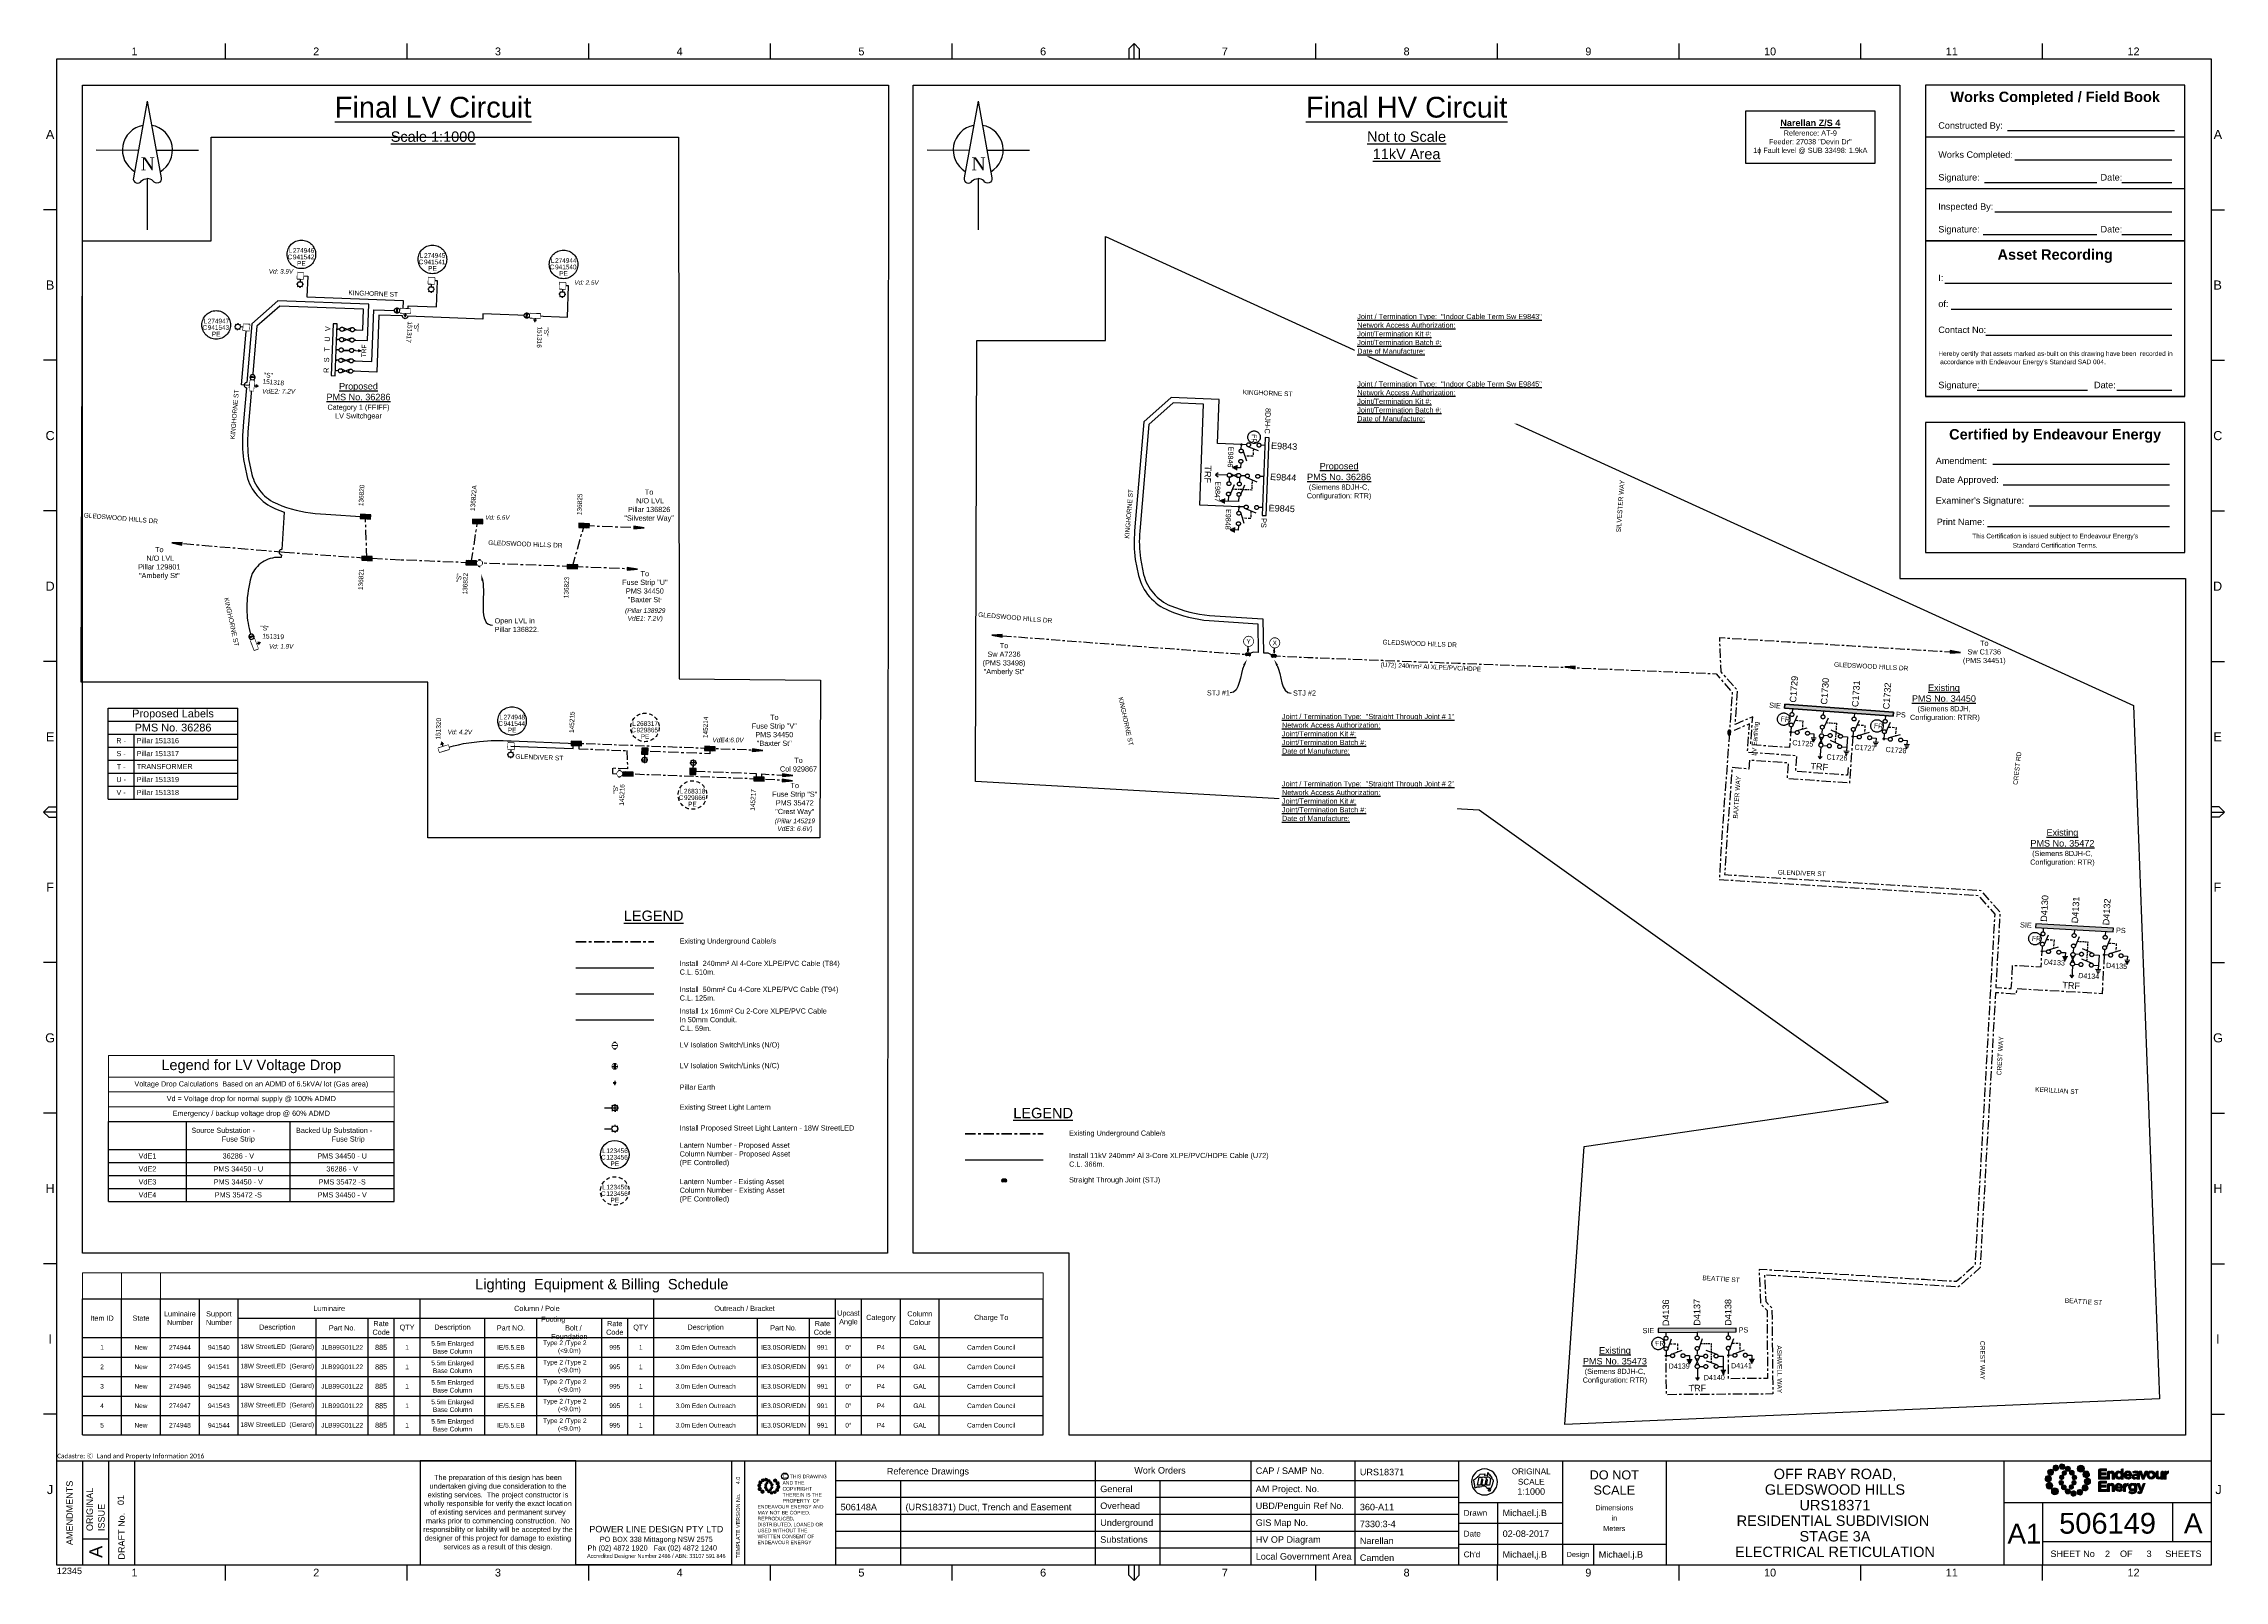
# Paper-space layout '2' of a CAD drawing. Header units: metres, sheet in millimetres. Extents: x -5 to 835, y -6 to 586.
# The model-space entities are those that its viewports show. They can reach past a viewport. Long polylines and large blocks are cut down to what shows.
import ezdxf
from ezdxf import colors
from ezdxf.entities.mleader import LeaderData, LeaderLine
from ezdxf.enums import TextEntityAlignment as Align
from ezdxf.math import Vec2, Vec3

# ---------------------------------------------------------------- set-up
doc = ezdxf.new("R2010")
doc.units = ezdxf.units.M
doc.set_wipeout_variables(frame=1)
for name, pattern in [('Cable Exist UG', [7, 4, -1, 1, -1]), ('CENTERX2', [4, 2.5, -0.5, 0.5, -0.5]), ('Dash', [5, 3, -2]), ('DASHED', [19.05, 12.7, -6.35]), ('DOT', [6.35, 0, -6.35])]:
    doc.linetypes.add(name, pattern=pattern)
doc.layers.get('0').update_dxf_attribs({"color": 6})
doc.layers.get('Defpoints').update_dxf_attribs({"color": 250})
doc.layers.add('. Const Lines _SP', color=251, linetype='Continuous', lineweight=0, plot=False)
doc.layers.add('_User Miscellaneous12', color=231, linetype='Continuous', lineweight=13, plot=False, transparency=0.5)
doc.layers.add('_User Miscellaneous7', color=131, linetype='Continuous', lineweight=13, transparency=0.5)
for name, color, linetype in [('_User_HV_Exist', 7, 'Continuous'), ('Equip_LV_EXT', 7, 'Continuous'), ('Equip_LV_NEW', 2, 'Continuous'), ('Equip_SP_LV_EXT', 7, 'Continuous'), ('Equip_SP_LV_NEW', 2, 'Continuous'), ('Mains_LV_New_T6', 2, 'Cable 4'), ('Notes', 7, 'Continuous'), ('Notes_HV_MISC', 11, 'Continuous'), ('Notes_SP_LV_MISC', 151, 'Continuous'), ('SupportsOH_SP_TR_HV_LV_SL_EXT', 7, 'Continuous'), ('SupportsUG_SP_LV_EXT', 7, 'Continuous'), ('UG_Details_SP_MISC', 7, 'Continuous')]:
    doc.layers.add(name, color=color, linetype=linetype)
for name, color, linetype, lineweight in [('_User_HV_Final', 1, 'Continuous', 25), ('_User_LV_Exist', 5, 'Continuous', 25), ('_User_LV_Final', 5, 'Continuous', 25), ('Cadastre Road Names_SP_HV_LV_SL_EXT', 211, 'Continuous', 15), ('Mains_HV_EXT', 13, 'Continuous', 25)]:
    doc.layers.add(name, color=color, linetype=linetype, lineweight=lineweight)
doc.layers.add('Viewports', color=6, linetype='Continuous', plot=False)
doc.styles.add('ARIAL', font='arial.ttf', dxfattribs={"height": 2})
doc.styles.add('iecISOCP', font='isocp.shx')
doc.styles.add('iecNAME', font='times.ttf')
doc.styles.add('POLE_LABEL', font='arial.ttf', dxfattribs={"height": 2})
doc.styles.add('SL_LABEL', font='arial.ttf', dxfattribs={"height": 2})
doc.styles.get("Standard").update_dxf_attribs({"font": 'arial.ttf'})
doc.styles.add('SWG_LABEL', font='arial.ttf')
doc.styles.add('SWITCH_LABEL', font='arial.ttf', dxfattribs={"height": 2})
doc.linetypes.add('Cable #', pattern='A,4,-0.1,["#",Standard,S=1.6,R=0,X=0,Y=-0.8],-1.35', length=5.45)
doc.linetypes.add('Cable 3', pattern='A,5,-0.01,[">>",Standard,S=1.5,R=0,X=0,Y=-0.735],-2.4', length=7.41)
doc.linetypes.add('Cable 4', pattern='A,5.25,-0.1,["o",Standard,S=2,R=0,X=1.5,Y=-0.7],-4', length=9.35)
doc.linetypes.add('Cable New UG', pattern='A,7,-0.25,["x",Standard,S=2,R=0,X=0.2,Y=-0.8],-2.1', length=9.35)
doc.linetypes.add('Cable o', pattern='A,4,-0.01,["O",Standard,S=1.5,R=0,X=0,Y=-0.75],-1.6', length=5.61)
doc.linetypes.add('Cable x', pattern='A,5,-0.05,["X",Standard,S=1.5,R=0,X=0,Y=-0.75],-1.45', length=6.5)

# ---------------------------------------------------------------- blocks, each defined once
blk = doc.blocks.new('A$C30A46249')
at = {"color": 7, "lineweight": -3, "insert": (6.92, 4.97), "char_height": 1.79, "attachment_point": 7, "line_spacing_factor": 1.2}
blk.add_mtext('{\\fCalibri|b0|i0|c0|p34;\\C256;Cadastre: \\fMS Gothic|b0|i0|c128|p49;\\C250;\\c2236962;Ⓒ\\fMS Gothic|b0|i0|c0|p49; \\fCalibri|b0|i0|c0|p34;\\C256;Land and Property Information 2016}', dxfattribs=at)
blk = doc.blocks.new('LV_UG_LINKS_CLOSED_EXT')
at = {"layer": 'Equip_LV_EXT', "flags": 128}
blk.add_lwpolyline([(0, 1), (-0.02, 1), (-0.05, 1), (-0.07, 1), (-0.1, 1), (-0.12, 0.99), (-0.15, 0.99), (-0.17, 0.99), (-0.2, 0.98), (-0.22, 0.98), (-0.24, 0.97), (-0.27, 0.96), (-0.29, 0.96), (-0.31, 0.95), (-0.34, 0.94), (-0.36, 0.93), (-0.38, 0.92), (-0.41, 0.91), (-0.43, 0.9), (-0.45, 0.89), (-0.47, 0.88), (-0.49, 0.87), (-0.51, 0.86), (-0.53, 0.84), (-0.56, 0.83), (-0.58, 0.82), (-0.6, 0.8), (-0.62, 0.79), (-0.63, 0.77), (-0.65, 0.76), (-0.67, 0.74), (-0.69, 0.72), (-0.71, 0.71), (-0.72, 0.69), (-0.74, 0.67), (-0.76, 0.65), (-0.77, 0.63), (-0.79, 0.62), (-0.8, 0.6), (-0.82, 0.58), (-0.83, 0.56), (-0.84, 0.53), (-0.86, 0.51), (-0.87, 0.49), (-0.88, 0.47), (-0.89, 0.45), (-0.9, 0.43), (-0.91, 0.41), (-0.92, 0.38), (-0.93, 0.36), (-0.94, 0.34), (-0.95, 0.31), (-0.96, 0.29), (-0.96, 0.27), (-0.97, 0.24), (-0.98, 0.22), (-0.98, 0.2), (-0.99, 0.17), (-0.99, 0.15), (-0.99, 0.12), (-1, 0.1), (-1, 0.07), (-1, 0.05), (-1, 0.02), (-1, 0), (-1, -0.02), (-1, -0.05), (-1, -0.07), (-1, -0.1), (-0.99, -0.12), (-0.99, -0.15), (-0.99, -0.17), (-0.98, -0.2), (-0.98, -0.22), (-0.97, -0.24), (-0.96, -0.27), (-0.96, -0.29), (-0.95, -0.31), (-0.94, -0.34), (-0.93, -0.36), (-0.92, -0.38), (-0.91, -0.41), (-0.9, -0.43), (-0.89, -0.45), (-0.88, -0.47), (-0.87, -0.49), (-0.86, -0.51), (-0.84, -0.53), (-0.83, -0.56), (-0.82, -0.58), (-0.8, -0.6), (-0.79, -0.62), (-0.77, -0.63), (-0.76, -0.65), (-0.74, -0.67), (-0.72, -0.69), (-0.71, -0.71), (-0.69, -0.72), (-0.67, -0.74), (-0.65, -0.76), (-0.63, -0.77), (-0.62, -0.79), (-0.6, -0.8), (-0.58, -0.82), (-0.56, -0.83), (-0.53, -0.84), (-0.51, -0.86), (-0.49, -0.87), (-0.47, -0.88), (-0.45, -0.89), (-0.43, -0.9), (-0.41, -0.91), (-0.38, -0.92), (-0.36, -0.93), (-0.34, -0.94), (-0.31, -0.95), (-0.29, -0.96), (-0.27, -0.96), (-0.24, -0.97), (-0.22, -0.98), (-0.2, -0.98), (-0.17, -0.99), (-0.15, -0.99), (-0.12, -0.99), (-0.1, -1), (-0.07, -1), (-0.05, -1), (-0.02, -1), (0, -1), (0.02, -1), (0.05, -1), (0.07, -1), (0.1, -1), (0.12, -0.99), (0.15, -0.99), (0.17, -0.99), (0.2, -0.98), (0.22, -0.98), (0.24, -0.97), (0.27, -0.96), (0.29, -0.96), (0.31, -0.95), (0.34, -0.94), (0.36, -0.93), (0.38, -0.92), (0.41, -0.91), (0.43, -0.9), (0.45, -0.89), (0.47, -0.88), (0.49, -0.87), (0.51, -0.86), (0.53, -0.84), (0.56, -0.83), (0.58, -0.82), (0.6, -0.8), (0.62, -0.79), (0.63, -0.77), (0.65, -0.76), (0.67, -0.74), (0.69, -0.72), (0.71, -0.71), (0.72, -0.69), (0.74, -0.67), (0.76, -0.65), (0.77, -0.63), (0.79, -0.62), (0.8, -0.6), (0.82, -0.58), (0.83, -0.56), (0.84, -0.53), (0.86, -0.51), (0.87, -0.49), (0.88, -0.47), (0.89, -0.45), (0.9, -0.43), (0.91, -0.41), (0.92, -0.38), (0.93, -0.36), (0.94, -0.34), (0.95, -0.31), (0.96, -0.29), (0.96, -0.27), (0.97, -0.24), (0.98, -0.22), (0.98, -0.2), (0.99, -0.17), (0.99, -0.15), (0.99, -0.12), (1, -0.1), (1, -0.07), (1, -0.05), (1, -0.02), (1, 0), (1, 0.02), (1, 0.05), (1, 0.07), (1, 0.1), (0.99, 0.12), (0.99, 0.15), (0.99, 0.17), (0.98, 0.2), (0.98, 0.22), (0.97, 0.24), (0.96, 0.27), (0.96, 0.29), (0.95, 0.31), (0.94, 0.34), (0.93, 0.36), (0.92, 0.38), (0.91, 0.41), (0.9, 0.43), (0.89, 0.45), (0.88, 0.47), (0.87, 0.49), (0.86, 0.51), (0.84, 0.53), (0.83, 0.56), (0.82, 0.58), (0.8, 0.6), (0.79, 0.62), (0.77, 0.63), (0.76, 0.65), (0.74, 0.67), (0.72, 0.69), (0.71, 0.71), (0.69, 0.72), (0.67, 0.74), (0.65, 0.76), (0.63, 0.77), (0.62, 0.79), (0.6, 0.8), (0.58, 0.82), (0.56, 0.83), (0.53, 0.84), (0.51, 0.86), (0.49, 0.87), (0.47, 0.88), (0.45, 0.89), (0.43, 0.9), (0.41, 0.91), (0.38, 0.92), (0.36, 0.93), (0.34, 0.94), (0.31, 0.95), (0.29, 0.96), (0.27, 0.96), (0.24, 0.97), (0.22, 0.98), (0.2, 0.98), (0.17, 0.99), (0.15, 0.99), (0.12, 0.99), (0.1, 1), (0.07, 1), (0.05, 1), (0.02, 1)], close=True, dxfattribs=at)
at = {"layer": 'Equip_LV_EXT'}
for tag, flags in [('ACTUAL_STATUS', 9), ('CONSTRUCTED_VOLTAGE', 9), ('NO_PHASES', 9), ('OPERATING_VOLTAGE', 9), ('ORIENTATION', 9), ('STATE', 9), ('SWITCH_TYPE', 9), ('USAGE', 9), ('NOTES', 9), ('OWNED_BY', 9), ('OPERATED_BY', 9), ('MAINTAINED_BY', 9), ('NUMBER_OF_PHASES', 9), ('TYPE', 9), ('Z', 1)]:
    blk.add_attdef(tag, text='', height=0.01, dxfattribs=dict(at, flags=flags)).set_placement((0, 0), align=Align.MIDDLE_LEFT)
blk.add_wipeout([(0, 1), (-0.02, 1), (-0.05, 1), (-0.07, 1), (-0.1, 1), (-0.12, 0.99), (-0.15, 0.99), (-0.17, 0.99), (-0.2, 0.98), (-0.22, 0.98), (-0.24, 0.97), (-0.27, 0.96), (-0.29, 0.96), (-0.31, 0.95), (-0.34, 0.94), (-0.36, 0.93), (-0.38, 0.92), (-0.41, 0.91), (-0.43, 0.9), (-0.45, 0.89), (-0.47, 0.88), (-0.49, 0.87), (-0.51, 0.86), (-0.53, 0.84), (-0.56, 0.83), (-0.58, 0.82), (-0.6, 0.8), (-0.62, 0.79), (-0.63, 0.77), (-0.65, 0.76), (-0.67, 0.74), (-0.69, 0.72), (-0.71, 0.71), (-0.72, 0.69), (-0.74, 0.67), (-0.76, 0.65), (-0.77, 0.63), (-0.79, 0.62), (-0.8, 0.6), (-0.82, 0.58), (-0.83, 0.56), (-0.84, 0.53), (-0.86, 0.51), (-0.87, 0.49), (-0.88, 0.47), (-0.89, 0.45), (-0.9, 0.43), (-0.91, 0.41), (-0.92, 0.38), (-0.93, 0.36), (-0.94, 0.34), (-0.95, 0.31), (-0.96, 0.29), (-0.96, 0.27), (-0.97, 0.24), (-0.98, 0.22), (-0.98, 0.2), (-0.99, 0.17), (-0.99, 0.15), (-0.99, 0.12), (-1, 0.1), (-1, 0.07), (-1, 0.05), (-1, 0.02), (-1, 0), (-1, -0.02), (-1, -0.05), (-1, -0.07), (-1, -0.1), (-0.99, -0.12), (-0.99, -0.15), (-0.99, -0.17), (-0.98, -0.2), (-0.98, -0.22), (-0.97, -0.24), (-0.96, -0.27), (-0.96, -0.29), (-0.95, -0.31), (-0.94, -0.34), (-0.93, -0.36), (-0.92, -0.38), (-0.91, -0.41), (-0.9, -0.43), (-0.89, -0.45), (-0.88, -0.47), (-0.87, -0.49), (-0.86, -0.51), (-0.84, -0.53), (-0.83, -0.56), (-0.82, -0.58), (-0.8, -0.6), (-0.79, -0.62), (-0.77, -0.63), (-0.76, -0.65), (-0.74, -0.67), (-0.72, -0.69), (-0.71, -0.71), (-0.69, -0.72), (-0.67, -0.74), (-0.65, -0.76), (-0.63, -0.77), (-0.62, -0.79), (-0.6, -0.8), (-0.58, -0.82), (-0.56, -0.83), (-0.53, -0.84), (-0.51, -0.86), (-0.49, -0.87), (-0.47, -0.88), (-0.45, -0.89), (-0.43, -0.9), (-0.41, -0.91), (-0.38, -0.92), (-0.36, -0.93), (-0.34, -0.94), (-0.31, -0.95), (-0.29, -0.96), (-0.27, -0.96), (-0.24, -0.97), (-0.22, -0.98), (-0.2, -0.98), (-0.17, -0.99), (-0.15, -0.99), (-0.12, -0.99), (-0.1, -1), (-0.07, -1), (-0.05, -1), (-0.02, -1), (0, -1), (0.02, -1), (0.05, -1), (0.07, -1), (0.1, -1), (0.12, -0.99), (0.15, -0.99), (0.17, -0.99), (0.2, -0.98), (0.22, -0.98), (0.24, -0.97), (0.27, -0.96), (0.29, -0.96), (0.31, -0.95), (0.34, -0.94), (0.36, -0.93), (0.38, -0.92), (0.41, -0.91), (0.43, -0.9), (0.45, -0.89), (0.47, -0.88), (0.49, -0.87), (0.51, -0.86), (0.53, -0.84), (0.56, -0.83), (0.58, -0.82), (0.6, -0.8), (0.62, -0.79), (0.63, -0.77), (0.65, -0.76), (0.67, -0.74), (0.69, -0.72), (0.71, -0.71), (0.72, -0.69), (0.74, -0.67), (0.76, -0.65), (0.77, -0.63), (0.79, -0.62), (0.8, -0.6), (0.82, -0.58), (0.83, -0.56), (0.84, -0.53), (0.86, -0.51), (0.87, -0.49), (0.88, -0.47), (0.89, -0.45), (0.9, -0.43), (0.91, -0.41), (0.92, -0.38), (0.93, -0.36), (0.94, -0.34), (0.95, -0.31), (0.96, -0.29), (0.96, -0.27), (0.97, -0.24), (0.98, -0.22), (0.98, -0.2), (0.99, -0.17), (0.99, -0.15), (0.99, -0.12), (1, -0.1), (1, -0.07), (1, -0.05), (1, -0.02), (1, 0), (1, 0.02), (1, 0.05), (1, 0.07), (1, 0.1), (0.99, 0.12), (0.99, 0.15), (0.99, 0.17), (0.98, 0.2), (0.98, 0.22), (0.97, 0.24), (0.96, 0.27), (0.96, 0.29), (0.95, 0.31), (0.94, 0.34), (0.93, 0.36), (0.92, 0.38), (0.91, 0.41), (0.9, 0.43), (0.89, 0.45), (0.88, 0.47), (0.87, 0.49), (0.86, 0.51), (0.84, 0.53), (0.83, 0.56), (0.82, 0.58), (0.8, 0.6), (0.79, 0.62), (0.77, 0.63), (0.76, 0.65), (0.74, 0.67), (0.72, 0.69), (0.71, 0.71), (0.69, 0.72), (0.67, 0.74), (0.65, 0.76), (0.63, 0.77), (0.62, 0.79), (0.6, 0.8), (0.58, 0.82), (0.56, 0.83), (0.53, 0.84), (0.51, 0.86), (0.49, 0.87), (0.47, 0.88), (0.45, 0.89), (0.43, 0.9), (0.41, 0.91), (0.38, 0.92), (0.36, 0.93), (0.34, 0.94), (0.31, 0.95), (0.29, 0.96), (0.27, 0.96), (0.24, 0.97), (0.22, 0.98), (0.2, 0.98), (0.17, 0.99), (0.15, 0.99), (0.12, 0.99), (0.1, 1), (0.07, 1), (0.05, 1), (0.02, 1)]).dxf.layer = 'Equip_LV_EXT'
at = {"layer": 'Defpoints', "linetype": 'Continuous'}
blk.add_line((-1, 0.01), (1, -0.02), dxfattribs=at)
at = {"layer": 'Equip_LV_EXT'}
for p, q in [((-0.17, 0.99), (-0.17, -0.99)), ((0.17, 0.99), (0.17, -0.99))]:
    blk.add_line(p, q, dxfattribs=at)
blk = doc.blocks.new('LV_UG_LINKS_OPEN_EXT')
at = {"layer": 'Equip_LV_EXT'}
for p, q in [((-0.17, 1.49), (-0.17, 0.99)), ((0.17, 1.49), (0.17, 0.99)), ((-0.17, -0.99), (-0.17, -1.49)), ((0.17, -0.99), (0.17, -1.49))]:
    blk.add_line(p, q, dxfattribs=at)
at = {"layer": 'Equip_LV_EXT', "flags": 128}
blk.add_lwpolyline([(0, 1), (-0.02, 1), (-0.05, 1), (-0.07, 1), (-0.1, 1), (-0.12, 0.99), (-0.15, 0.99), (-0.17, 0.99), (-0.2, 0.98), (-0.22, 0.98), (-0.24, 0.97), (-0.27, 0.96), (-0.29, 0.96), (-0.31, 0.95), (-0.34, 0.94), (-0.36, 0.93), (-0.38, 0.92), (-0.41, 0.91), (-0.43, 0.9), (-0.45, 0.89), (-0.47, 0.88), (-0.49, 0.87), (-0.51, 0.86), (-0.53, 0.84), (-0.56, 0.83), (-0.58, 0.82), (-0.6, 0.8), (-0.62, 0.79), (-0.63, 0.77), (-0.65, 0.76), (-0.67, 0.74), (-0.69, 0.72), (-0.71, 0.71), (-0.72, 0.69), (-0.74, 0.67), (-0.76, 0.65), (-0.77, 0.63), (-0.79, 0.62), (-0.8, 0.6), (-0.82, 0.58), (-0.83, 0.56), (-0.84, 0.53), (-0.86, 0.51), (-0.87, 0.49), (-0.88, 0.47), (-0.89, 0.45), (-0.9, 0.43), (-0.91, 0.41), (-0.92, 0.38), (-0.93, 0.36), (-0.94, 0.34), (-0.95, 0.31), (-0.96, 0.29), (-0.96, 0.27), (-0.97, 0.24), (-0.98, 0.22), (-0.98, 0.2), (-0.99, 0.17), (-0.99, 0.15), (-0.99, 0.12), (-1, 0.1), (-1, 0.07), (-1, 0.05), (-1, 0.02), (-1, 0), (-1, -0.02), (-1, -0.05), (-1, -0.07), (-1, -0.1), (-0.99, -0.12), (-0.99, -0.15), (-0.99, -0.17), (-0.98, -0.2), (-0.98, -0.22), (-0.97, -0.24), (-0.96, -0.27), (-0.96, -0.29), (-0.95, -0.31), (-0.94, -0.34), (-0.93, -0.36), (-0.92, -0.38), (-0.91, -0.41), (-0.9, -0.43), (-0.89, -0.45), (-0.88, -0.47), (-0.87, -0.49), (-0.86, -0.51), (-0.84, -0.53), (-0.83, -0.56), (-0.82, -0.58), (-0.8, -0.6), (-0.79, -0.62), (-0.77, -0.63), (-0.76, -0.65), (-0.74, -0.67), (-0.72, -0.69), (-0.71, -0.71), (-0.69, -0.72), (-0.67, -0.74), (-0.65, -0.76), (-0.63, -0.77), (-0.62, -0.79), (-0.6, -0.8), (-0.58, -0.82), (-0.56, -0.83), (-0.53, -0.84), (-0.51, -0.86), (-0.49, -0.87), (-0.47, -0.88), (-0.45, -0.89), (-0.43, -0.9), (-0.41, -0.91), (-0.38, -0.92), (-0.36, -0.93), (-0.34, -0.94), (-0.31, -0.95), (-0.29, -0.96), (-0.27, -0.96), (-0.24, -0.97), (-0.22, -0.98), (-0.2, -0.98), (-0.17, -0.99), (-0.15, -0.99), (-0.12, -0.99), (-0.1, -1), (-0.07, -1), (-0.05, -1), (-0.02, -1), (0, -1), (0.02, -1), (0.05, -1), (0.07, -1), (0.1, -1), (0.12, -0.99), (0.15, -0.99), (0.17, -0.99), (0.2, -0.98), (0.22, -0.98), (0.24, -0.97), (0.27, -0.96), (0.29, -0.96), (0.31, -0.95), (0.34, -0.94), (0.36, -0.93), (0.38, -0.92), (0.41, -0.91), (0.43, -0.9), (0.45, -0.89), (0.47, -0.88), (0.49, -0.87), (0.51, -0.86), (0.53, -0.84), (0.56, -0.83), (0.58, -0.82), (0.6, -0.8), (0.62, -0.79), (0.63, -0.77), (0.65, -0.76), (0.67, -0.74), (0.69, -0.72), (0.71, -0.71), (0.72, -0.69), (0.74, -0.67), (0.76, -0.65), (0.77, -0.63), (0.79, -0.62), (0.8, -0.6), (0.82, -0.58), (0.83, -0.56), (0.84, -0.53), (0.86, -0.51), (0.87, -0.49), (0.88, -0.47), (0.89, -0.45), (0.9, -0.43), (0.91, -0.41), (0.92, -0.38), (0.93, -0.36), (0.94, -0.34), (0.95, -0.31), (0.96, -0.29), (0.96, -0.27), (0.97, -0.24), (0.98, -0.22), (0.98, -0.2), (0.99, -0.17), (0.99, -0.15), (0.99, -0.12), (1, -0.1), (1, -0.07), (1, -0.05), (1, -0.02), (1, 0), (1, 0.02), (1, 0.05), (1, 0.07), (1, 0.1), (0.99, 0.12), (0.99, 0.15), (0.99, 0.17), (0.98, 0.2), (0.98, 0.22), (0.97, 0.24), (0.96, 0.27), (0.96, 0.29), (0.95, 0.31), (0.94, 0.34), (0.93, 0.36), (0.92, 0.38), (0.91, 0.41), (0.9, 0.43), (0.89, 0.45), (0.88, 0.47), (0.87, 0.49), (0.86, 0.51), (0.84, 0.53), (0.83, 0.56), (0.82, 0.58), (0.8, 0.6), (0.79, 0.62), (0.77, 0.63), (0.76, 0.65), (0.74, 0.67), (0.72, 0.69), (0.71, 0.71), (0.69, 0.72), (0.67, 0.74), (0.65, 0.76), (0.63, 0.77), (0.62, 0.79), (0.6, 0.8), (0.58, 0.82), (0.56, 0.83), (0.53, 0.84), (0.51, 0.86), (0.49, 0.87), (0.47, 0.88), (0.45, 0.89), (0.43, 0.9), (0.41, 0.91), (0.38, 0.92), (0.36, 0.93), (0.34, 0.94), (0.31, 0.95), (0.29, 0.96), (0.27, 0.96), (0.24, 0.97), (0.22, 0.98), (0.2, 0.98), (0.17, 0.99), (0.15, 0.99), (0.12, 0.99), (0.1, 1), (0.07, 1), (0.05, 1), (0.02, 1)], close=True, dxfattribs=at)
at = {"layer": 'Equip_LV_EXT'}
for tag, flags in [('ACTUAL_STATUS', 9), ('CONSTRUCTED_VOLTAGE', 9), ('NO_PHASES', 9), ('OPERATING_VOLTAGE', 9), ('ORIENTATION', 9), ('STATE', 9), ('SWITCH_TYPE', 9), ('USAGE', 9), ('NOTES', 9), ('OWNED_BY', 9), ('OPERATED_BY', 9), ('MAINTAINED_BY', 9), ('NUMBER_OF_PHASES', 9), ('TYPE', 9), ('Z', 1)]:
    blk.add_attdef(tag, text='', height=0.01, dxfattribs=dict(at, flags=flags)).set_placement((0, 0), align=Align.MIDDLE_LEFT)
blk.add_wipeout([(0, 1), (-0.02, 1), (-0.05, 1), (-0.07, 1), (-0.1, 1), (-0.12, 0.99), (-0.15, 0.99), (-0.17, 0.99), (-0.2, 0.98), (-0.22, 0.98), (-0.24, 0.97), (-0.27, 0.96), (-0.29, 0.96), (-0.31, 0.95), (-0.34, 0.94), (-0.36, 0.93), (-0.38, 0.92), (-0.41, 0.91), (-0.43, 0.9), (-0.45, 0.89), (-0.47, 0.88), (-0.49, 0.87), (-0.51, 0.86), (-0.53, 0.84), (-0.56, 0.83), (-0.58, 0.82), (-0.6, 0.8), (-0.62, 0.79), (-0.63, 0.77), (-0.65, 0.76), (-0.67, 0.74), (-0.69, 0.72), (-0.71, 0.71), (-0.72, 0.69), (-0.74, 0.67), (-0.76, 0.65), (-0.77, 0.63), (-0.79, 0.62), (-0.8, 0.6), (-0.82, 0.58), (-0.83, 0.56), (-0.84, 0.53), (-0.86, 0.51), (-0.87, 0.49), (-0.88, 0.47), (-0.89, 0.45), (-0.9, 0.43), (-0.91, 0.41), (-0.92, 0.38), (-0.93, 0.36), (-0.94, 0.34), (-0.95, 0.31), (-0.96, 0.29), (-0.96, 0.27), (-0.97, 0.24), (-0.98, 0.22), (-0.98, 0.2), (-0.99, 0.17), (-0.99, 0.15), (-0.99, 0.12), (-1, 0.1), (-1, 0.07), (-1, 0.05), (-1, 0.02), (-1, 0), (-1, -0.02), (-1, -0.05), (-1, -0.07), (-1, -0.1), (-0.99, -0.12), (-0.99, -0.15), (-0.99, -0.17), (-0.98, -0.2), (-0.98, -0.22), (-0.97, -0.24), (-0.96, -0.27), (-0.96, -0.29), (-0.95, -0.31), (-0.94, -0.34), (-0.93, -0.36), (-0.92, -0.38), (-0.91, -0.41), (-0.9, -0.43), (-0.89, -0.45), (-0.88, -0.47), (-0.87, -0.49), (-0.86, -0.51), (-0.84, -0.53), (-0.83, -0.56), (-0.82, -0.58), (-0.8, -0.6), (-0.79, -0.62), (-0.77, -0.63), (-0.76, -0.65), (-0.74, -0.67), (-0.72, -0.69), (-0.71, -0.71), (-0.69, -0.72), (-0.67, -0.74), (-0.65, -0.76), (-0.63, -0.77), (-0.62, -0.79), (-0.6, -0.8), (-0.58, -0.82), (-0.56, -0.83), (-0.53, -0.84), (-0.51, -0.86), (-0.49, -0.87), (-0.47, -0.88), (-0.45, -0.89), (-0.43, -0.9), (-0.41, -0.91), (-0.38, -0.92), (-0.36, -0.93), (-0.34, -0.94), (-0.31, -0.95), (-0.29, -0.96), (-0.27, -0.96), (-0.24, -0.97), (-0.22, -0.98), (-0.2, -0.98), (-0.17, -0.99), (-0.15, -0.99), (-0.12, -0.99), (-0.1, -1), (-0.07, -1), (-0.05, -1), (-0.02, -1), (0, -1), (0.02, -1), (0.05, -1), (0.07, -1), (0.1, -1), (0.12, -0.99), (0.15, -0.99), (0.17, -0.99), (0.2, -0.98), (0.22, -0.98), (0.24, -0.97), (0.27, -0.96), (0.29, -0.96), (0.31, -0.95), (0.34, -0.94), (0.36, -0.93), (0.38, -0.92), (0.41, -0.91), (0.43, -0.9), (0.45, -0.89), (0.47, -0.88), (0.49, -0.87), (0.51, -0.86), (0.53, -0.84), (0.56, -0.83), (0.58, -0.82), (0.6, -0.8), (0.62, -0.79), (0.63, -0.77), (0.65, -0.76), (0.67, -0.74), (0.69, -0.72), (0.71, -0.71), (0.72, -0.69), (0.74, -0.67), (0.76, -0.65), (0.77, -0.63), (0.79, -0.62), (0.8, -0.6), (0.82, -0.58), (0.83, -0.56), (0.84, -0.53), (0.86, -0.51), (0.87, -0.49), (0.88, -0.47), (0.89, -0.45), (0.9, -0.43), (0.91, -0.41), (0.92, -0.38), (0.93, -0.36), (0.94, -0.34), (0.95, -0.31), (0.96, -0.29), (0.96, -0.27), (0.97, -0.24), (0.98, -0.22), (0.98, -0.2), (0.99, -0.17), (0.99, -0.15), (0.99, -0.12), (1, -0.1), (1, -0.07), (1, -0.05), (1, -0.02), (1, 0), (1, 0.02), (1, 0.05), (1, 0.07), (1, 0.1), (0.99, 0.12), (0.99, 0.15), (0.99, 0.17), (0.98, 0.2), (0.98, 0.22), (0.97, 0.24), (0.96, 0.27), (0.96, 0.29), (0.95, 0.31), (0.94, 0.34), (0.93, 0.36), (0.92, 0.38), (0.91, 0.41), (0.9, 0.43), (0.89, 0.45), (0.88, 0.47), (0.87, 0.49), (0.86, 0.51), (0.84, 0.53), (0.83, 0.56), (0.82, 0.58), (0.8, 0.6), (0.79, 0.62), (0.77, 0.63), (0.76, 0.65), (0.74, 0.67), (0.72, 0.69), (0.71, 0.71), (0.69, 0.72), (0.67, 0.74), (0.65, 0.76), (0.63, 0.77), (0.62, 0.79), (0.6, 0.8), (0.58, 0.82), (0.56, 0.83), (0.53, 0.84), (0.51, 0.86), (0.49, 0.87), (0.47, 0.88), (0.45, 0.89), (0.43, 0.9), (0.41, 0.91), (0.38, 0.92), (0.36, 0.93), (0.34, 0.94), (0.31, 0.95), (0.29, 0.96), (0.27, 0.96), (0.24, 0.97), (0.22, 0.98), (0.2, 0.98), (0.17, 0.99), (0.15, 0.99), (0.12, 0.99), (0.1, 1), (0.07, 1), (0.05, 1), (0.02, 1)]).dxf.layer = 'Equip_LV_EXT'
at = {"layer": '. Const Lines _SP', "linetype": 'Continuous', "lineweight": 0, "flags": 128}
blk.add_lwpolyline([(-1, 0), (1, 0)], dxfattribs=at)
blk = doc.blocks.new('PILLAR-EARTH')
for p, q in [((0.3, 0.6), (0.3, -0.6)), ((0.55, 0.43), (0.55, -0.43)), ((0.8, 0.27), (0.8, -0.27)), ((1.05, 0.1), (1.05, -0.1)), ((-0.5, 0), (0.3, 0))]:
    blk.add_line(p, q)
blk = doc.blocks.new('*U149')
at = {"ltscale": 0.1}
blk.add_circle((0, 0), 5.5, dxfattribs=at)
at = {"char_height": 1.8, "attachment_point": 6, "line_spacing_factor": 0.85}
for s, insert in [('L', (-3.5, 1.5)), ('C', (-3.5, -1))]:
    blk.add_mtext(s, dxfattribs=dict(at, insert=insert))
at = {"insert": (0, -2.6), "char_height": 1.8, "attachment_point": 2}
blk.add_mtext('PE', dxfattribs=at)
at = {"width": 0.9}
for tag, p in [('SNUMBER', (-3.25, 1.5)), ('CNUMBER', (-3.25, -1))]:
    blk.add_attdef(tag, text='', height=1.8, dxfattribs=at).set_placement(p, align=Align.MIDDLE_LEFT)
at = {"flags": 1}
blk.add_attdef('Z', (0, 0), '', height=0.2, dxfattribs=at)
blk = doc.blocks.new('*U148')
at = {"linetype": 'Dash', "ltscale": 0.5}
blk.add_circle((0, 0), 5.5, dxfattribs=at)
at = {"char_height": 1.8, "attachment_point": 6, "line_spacing_factor": 0.85}
for s, insert in [('L', (-3.5, 1.5)), ('C', (-3.5, -1))]:
    blk.add_mtext(s, dxfattribs=dict(at, insert=insert))
at = {"insert": (0, -2.6), "char_height": 1.8, "attachment_point": 2}
blk.add_mtext('PE', dxfattribs=at)
blk.add_mtext('PE', dxfattribs=at)
at = {"width": 0.9}
for tag, p in [('SNUMBER', (-3.25, 1.5)), ('CNUMBER', (-3.25, -1))]:
    blk.add_attdef(tag, text='', height=1.8, dxfattribs=at).set_placement(p, align=Align.MIDDLE_LEFT)
at = {"flags": 1}
blk.add_attdef('Z', (0, 0), '', height=0.2, dxfattribs=at)
blk = doc.blocks.new('*U156')
at = {"linetype": 'DOT'}
blk.add_wipeout([(2.5, 0), (2.93, 1.06), (3.99, 1.5), (5.06, 1.06), (5.5, 0), (5.06, -1.06), (3.99, -1.5), (2.93, -1.06)], dxfattribs=at)
for p, q in [((-0.01, 0), (2.87, 0)), ((2.93, 1.06), (3.2, 0.8)), ((3.99, 1.5), (3.99, 1.12)), ((5.06, 1.06), (4.79, 0.8)), ((2.93, -1.06), (3.2, -0.8)), ((3.99, -1.13), (3.99, -1.5)), ((5.06, -1.06), (4.79, -0.8)), ((5.12, 0), (5.5, 0))]:
    blk.add_line(p, q)
at = {"linetype": 'DOT', "flags": 128}
blk.add_lwpolyline([(2.5, 0), (2.93, 1.06), (3.99, 1.5), (5.06, 1.06), (5.5, 0), (5.06, -1.06), (3.99, -1.5), (2.93, -1.06), (2.5, 0)], close=True, dxfattribs=at)
blk.add_circle((3.99, 0), 1.12)
at = {"style": 'SL_LABEL', "flags": 9}
blk.add_attdef('STREET_CODE', text='', height=0.001, rotation=270, dxfattribs=at).set_placement((0, 0), align=Align.MIDDLE_LEFT)
at = {"flags": 9}
for tag in ['CONSTRUCTED_VOLTAGE', 'CONTROL_TYPE', 'LANTERN_PURPOSE', 'LANTERN_TYPE', 'NO_PHASES', 'OPERATING_VOLTAGE', 'ORIENTATION', 'OWNED_BY', 'STATE', 'USAGE', 'CEXIST', 'CNEW', 'CNUMBER', 'CREMOVE', 'CREPLACE', 'LKINGHEIGHT', 'LBRACKET', 'LBRACKETVOCAB', 'LCATEGORY', 'LCHARGE1', 'LCHARGE1PERCENT', 'LCHARGE2', 'LCHARGE2PERCENT', 'LCHARGE3', 'LCHARGE3PERCENT', 'LEXIST', 'LLAMP', 'LLAMPVOCAB', 'LMAST', 'LMASTVOCAB', 'LNEW', 'LANTNUMBER', 'LOUTREACH', 'LOUTREACHVOCAB', 'LRATECODE', 'LREMOVE', 'LREPLACE', 'LTYPE', 'LTYPEVOCAB', 'LEGEND', 'SUBURB', 'STREETNAME', 'LOCATION', 'NOTES', 'MAINTAINED_BY']:
    blk.add_attdef(tag, text='', height=0.01, rotation=270, dxfattribs=at).set_placement((-0.01, 0), align=Align.MIDDLE_LEFT)
for tag, height, flags in [('OPERATED_BY', 0.01, 9), ('Z', 0.001, 1)]:
    blk.add_attdef(tag, (-0.01, 0), '', height=height, rotation=270, dxfattribs=dict(flags=flags))
at = {"flags": 8}
blk.add_attdef('LNUMBER', text='', height=1, dxfattribs=at).set_placement((7, -1), align=Align.MIDDLE_LEFT)
blk = doc.blocks.new('*U150')
at = {"linetype": 'DOT'}
blk.add_wipeout([(2.5, 0), (2.93, 1.06), (3.99, 1.5), (5.06, 1.06), (5.5, 0), (5.06, -1.06), (3.99, -1.5), (2.93, -1.06)], dxfattribs=at)
for p, q in [((-0.01, 0), (2.87, 0)), ((2.93, 1.06), (3.2, 0.8)), ((3.99, 1.5), (3.99, -1.5)), ((3.99, 1.5), (3.99, 1.12)), ((5.06, 1.06), (4.79, 0.8)), ((2.5, 0), (5.5, 0)), ((2.93, -1.06), (3.2, -0.8)), ((3.99, -1.13), (3.99, -1.5)), ((5.06, -1.06), (4.79, -0.8)), ((5.12, 0), (5.5, 0))]:
    blk.add_line(p, q)
at = {"linetype": 'DOT', "flags": 128}
blk.add_lwpolyline([(2.5, 0), (2.93, 1.06), (3.99, 1.5), (5.06, 1.06), (5.5, 0), (5.06, -1.06), (3.99, -1.5), (2.93, -1.06), (2.5, 0)], close=True, dxfattribs=at)
blk.add_circle((3.99, 0), 1.12)
at = {"style": 'SL_LABEL', "flags": 9}
blk.add_attdef('STREET_CODE', text='', height=0.001, rotation=270, dxfattribs=at).set_placement((0, 0), align=Align.MIDDLE_LEFT)
at = {"flags": 9}
for tag in ['CONSTRUCTED_VOLTAGE', 'CONTROL_TYPE', 'LANTERN_PURPOSE', 'LANTERN_TYPE', 'NO_PHASES', 'OPERATING_VOLTAGE', 'ORIENTATION', 'OWNED_BY', 'STATE', 'USAGE', 'CEXIST', 'CNEW', 'CNUMBER', 'CREMOVE', 'CREPLACE', 'LKINGHEIGHT', 'LBRACKET', 'LBRACKETVOCAB', 'LCATEGORY', 'LCHARGE1', 'LCHARGE1PERCENT', 'LCHARGE2', 'LCHARGE2PERCENT', 'LCHARGE3', 'LCHARGE3PERCENT', 'LEXIST', 'LLAMP', 'LLAMPVOCAB', 'LMAST', 'LMASTVOCAB', 'LNEW', 'LANTNUMBER', 'LOUTREACH', 'LOUTREACHVOCAB', 'LRATECODE', 'LREMOVE', 'LREPLACE', 'LTYPE', 'LTYPEVOCAB', 'LEGEND', 'SUBURB', 'STREETNAME', 'LOCATION', 'NOTES', 'MAINTAINED_BY']:
    blk.add_attdef(tag, text='', height=0.01, rotation=270, dxfattribs=at).set_placement((-0.01, 0), align=Align.MIDDLE_LEFT)
for tag, height, flags in [('OPERATED_BY', 0.01, 9), ('Z', 0.001, 1)]:
    blk.add_attdef(tag, (-0.01, 0), '', height=height, rotation=270, dxfattribs=dict(flags=flags))
at = {"flags": 8}
blk.add_attdef('LNUMBER', text='', height=1, dxfattribs=at).set_placement((7, -1), align=Align.MIDDLE_LEFT)
blk = doc.blocks.new('*T157')
at = {"layer": 'Defpoints', "color": 8, "linetype": 'ByBlock', "lineweight": 0, "transparency": 16777216}
for p, q in [((0, 56.14), (110, 56.14)), ((0, 30.81), (0, 56.14)), ((110, 30.81), (110, 56.14)), ((0, 47.81), (110, 47.81)), ((0, 42.14), (110, 42.14)), ((0, 36.47), (110, 36.47))]:
    blk.add_line(p, q, dxfattribs=at)
at = {"layer": 'Notes', "color": 0, "linetype": 'ByBlock', "lineweight": -2, "transparency": 16777216}
for p, q in [((0, 30.81), (110, 30.81)), ((0, 0), (0, 30.81)), ((30, 0), (30, 30.81)), ((70, 0), (70, 30.81)), ((110, 0), (110, 30.81)), ((0, 20), (110, 20)), ((0, 15), (110, 15)), ((0, 10), (110, 10)), ((0, 5), (110, 5)), ((0, 0), (110, 0))]:
    blk.add_line(p, q, dxfattribs=at)
at = {"layer": 'Notes', "color": 0, "transparency": 16777216, "attachment_point": 5}
for s, insert, char_height, width in [('Legend for LV Voltage Drop', (55, 51.97), 4, 107), ('Voltage Drop Calculations  Based on an ADMD of{\\C1; 6.5kVA/ lot (Gas area)}', (55, 44.97), 2, 109), ('Vd = Voltage drop for normal supply @ 100% ADMD', (55, 39.31), 2, 109), ('Emergency / backup voltage drop @ 60% ADMD', (55, 33.64), 2, 109), ('Source Substation -                Fuse Strip', (50, 25.4), 2, 37), ('Backed Up Substation -                Fuse Strip', (90, 25.4), 2, 37), ('VdE1', (15, 17.5), 2, 24), ('36286 - V', (50, 17.5), 2, 37), ('{\\C256;PMS 34450 - U}', (90, 17.5), 2, 37), ('VdE2', (15, 12.5), 2, 24), ('VdE3', (15, 7.5), 2, 24), ('{\\C256;PMS 34450 - U}', (50, 12.5), 2, 37), ('{\\C256;PMS 34450 - V}', (50, 7.5), 2, 37), ('PMS {\\C256;35472} -S', (90, 7.5), 2, 37), ('36286 - V', (90, 12.5), 2, 37), ('VdE4', (15, 2.5), 2, 24), ('PMS {\\C256;35472} -S', (50, 2.5), 2, 37), ('{\\C256;PMS 34450 - V}', (90, 2.5), 2, 37)]:
    blk.add_mtext(s, dxfattribs=dict(at, insert=insert, char_height=char_height, width=width))
blk = doc.blocks.new('*T158')
at = {"layer": 'Notes', "color": 0, "linetype": 'ByBlock', "lineweight": -2, "transparency": 16777216}
for p, q in [((0, 35), (50, 35)), ((0, 0), (0, 35)), ((50, 0), (50, 35)), ((0, 30), (50, 30)), ((0, 25), (50, 25)), ((0, 20), (50, 20)), ((10, 0), (10, 25)), ((0, 15), (50, 15)), ((0, 10), (50, 10)), ((0, 5), (50, 5)), ((0, 0), (50, 0))]:
    blk.add_line(p, q, dxfattribs=at)
at = {"layer": 'Notes', "color": 0, "transparency": 16777216}
for s, insert, char_height, width, attachment_point in [('Proposed Labels', (25, 32.5), 3, 47, 5), ('PMS No. 36286', (25, 27.5), 3, 47, 5), ('S -', (5, 17.5), 2, 9, 5), ('R -', (5, 22.5), 2, 9, 5), ('Pillar 151316', (11, 22.5), 2, 38, 4), ('Pillar 151317', (11, 17.5), 2, 38, 4), ('U -', (5, 7.5), 2, 9, 5), ('T -', (5, 12.5), 2, 9, 5), ('TRANSFORMER', (11, 12.5), 2, 38, 4), ('Pillar 151319', (11, 7.5), 2, 38, 4), ('V -', (5, 2.5), 2, 9, 5), ('Pillar 151318', (11, 2.5), 2, 38, 4)]:
    blk.add_mtext(s, dxfattribs=dict(at, insert=insert, char_height=char_height, width=width, attachment_point=attachment_point))
blk = doc.blocks.new('NorthPnt 11(NP11)')
for p, q in [((-19.7, 0.02), (-3.49, 0)), ((3.32, 0), (19.7, -0.02)), ((-0.08, -10.94), (-0.08, -30.8))]:
    blk.add_line(p, q)
for points in [[(-0.08, 18.81), (-5.43, -10.68, 0.877048), (-2.29, -11.9, -0.1543), (-0.08, -10.94, 0.090511)], [(-0.08, 18.81), (5.26, -10.68, -0.877048), (2.13, -11.9, 0.1543), (-0.08, -10.94, -0.090511)]]:
    blk.add_lwpolyline(points, format="xyb")
for start, end in [(100.5988, 238.86433), (300.09942, 80.43745)]:
    blk.add_arc((0, 0), 9.64, start, end)
at = {"style": 'iecNAME'}
blk.add_text('N', height=5.02, dxfattribs=at).set_placement((-2.62, -7.82))
blk = doc.blocks.new('*U186')
at = {"layer": 'Notes', "lineweight": -3}
for p, q in [((31.61, 102.5), (96, 102.5)), ((34.52, 91.25), (95, 91.25)), ((22.83, 82.5), (66, 82.5)), ((75.75, 82.5), (95, 82.5)), ((26.82, 71.25), (95, 71.25)), ((22.24, 62.5), (66, 62.5)), ((75.75, 62.5), (95, 62.5)), ((7.5, 43.75), (95, 43.75)), ((10, 33.75), (95, 33.75)), ((23.25, 23.75), (95, 23.75)), ((20, 2.5), (62.5, 2.5)), ((73.75, 2.5), (95, 2.5))]:
    blk.add_line(p, q, dxfattribs=at)
at = {"layer": 'Notes'}
for p, q in [((100, 100), (0, 100)), ((100, 80), (0, 80)), ((100, 60), (0, 60)), ((100, 0), (0, 0))]:
    blk.add_line(p, q, dxfattribs=at)
for points in [[(0, 60), (100, 60), (100, 120), (0, 120)], [(0, 0), (100, 0), (100, 60), (0, 60)]]:
    blk.add_lwpolyline(points, close=True, dxfattribs=at)
at = {"layer": 'Notes', "ltscale": 10}
for s, p in [('Works Completed:', (5, 91.25)), ('Signature:', (5, 82.5)), ('Date:', (67.5, 82.5)), ('Inspected By:', (5, 71.25)), ('Signature:', (5, 62.5)), ('Date:', (67.5, 62.5)), ('I:', (5, 43.75)), ('of:', (5, 33.75)), ('Contact No:', (5, 23.75)), ('Signature:', (5, 2.5)), ('Date:', (65, 2.5))]:
    blk.add_text(s, height=2.5, dxfattribs=at).set_placement(p, align=Align.BOTTOM_LEFT)
at = {"layer": 'Notes', "ltscale": 10, "char_height": 4, "attachment_point": 2}
for s, insert in [('{\\fArial|b1|i0|c0|p34;Works Completed / Field Book}', (50, 117.5)), ('{\\fArial|b1|i0|c0|p34;Asset Recording}', (50.01, 56.75))]:
    blk.add_mtext(s, dxfattribs=dict(at, insert=insert))
at = {"layer": 'Notes', "ltscale": 10, "insert": (5, 102.46), "char_height": 2.5, "width": 24.8465, "attachment_point": 7}
blk.add_mtext('Constructed By:', dxfattribs=at)
at = {"layer": 'Notes', "insert": (5, 17.5), "char_height": 2, "attachment_point": 1}
blk.add_mtext("{\\H0.9x;Hereby certify that assets marked as-built on this drawing have been  recorded in\\P accordance with Endeavour Energy's Standard SAD 004}.", dxfattribs=at)
blk = doc.blocks.new('Certfied by Endeavour Energy')
at = {"layer": 'Notes', "lineweight": -3}
for p, q in [((26, 34), (94, 34)), ((30, 26), (94, 26)), ((40, 18), (94, 18)), ((24, 10), (94, 10))]:
    blk.add_line(p, q, dxfattribs=at)
at = {"layer": 'Notes'}
blk.add_lwpolyline([(0, 0), (100, 0), (100, 50), (0, 50)], close=True, dxfattribs=at)
at = {"layer": 'Notes', "ltscale": 10, "insert": (50, 47.5), "char_height": 4, "attachment_point": 2}
blk.add_mtext('{\\fArial|b1|i0|c0|p34;Certified by Endeavour Energy}', dxfattribs=at)
at = {"layer": 'Notes', "char_height": 2.5, "attachment_point": 7}
for s, insert, width in [('Amendment:', (4, 34), 19.80559345), ('Date Approved:', (4, 26), 32), ("Examiner's Signature:", (4, 18), 50), ('Print Name:', (4.403783, 10.5), 23.596217)]:
    blk.add_mtext(s, dxfattribs=dict(at, insert=insert, width=width))
at = {"layer": 'Notes', "lineweight": -3, "insert": (50, 4.5), "char_height": 1.8, "attachment_point": 5, "line_spacing_factor": 1.2}
blk.add_mtext("This Certification is issued subject to Endeavour Energy's \\PStandard Certification Terms.", dxfattribs=at)
blk = doc.blocks.new('*T194')
at = {"layer": 'Defpoints', "color": 8, "linetype": 'ByBlock', "lineweight": 0, "transparency": 16777216}
for p, q in [((0, 62.5), (370, 62.5)), ((0, 52.5), (0, 62.5)), ((15, 52.5), (15, 62.5)), ((30, 52.5), (30, 62.5)), ((370, 52.5), (370, 62.5))]:
    blk.add_line(p, q, dxfattribs=at)
at = {"layer": 'Notes', "color": 0, "linetype": 'ByBlock', "lineweight": -2, "transparency": 16777216}
for p, q in [((0, 52.5), (370, 52.5)), ((0, 0), (0, 52.5)), ((15, 0), (15, 52.5)), ((30, 0), (30, 52.5)), ((45, 0), (45, 52.5)), ((60, 0), (60, 52.5)), ((130, 0), (130, 52.5)), ((220, 0), (220, 52.5)), ((290, 0), (290, 52.5)), ((300, 0), (300, 52.5)), ((315, 0), (315, 52.5)), ((330, 0), (330, 52.5)), ((370, 0), (370, 52.5)), ((60, 45), (290, 45)), ((90, 0), (90, 45)), ((110, 0), (110, 45)), ((120, 0), (120, 45)), ((155, 0), (155, 45)), ((175, 0), (175, 45)), ((200, 0), (200, 45)), ((210, 0), (210, 45)), ((260, 0), (260, 45)), ((280, 0), (280, 45)), ((0, 37.5), (370, 37.5)), ((0, 30), (370, 30)), ((0, 22.5), (370, 22.5)), ((0, 15), (370, 15)), ((0, 7.5), (370, 7.5)), ((0, 0), (370, 0))]:
    blk.add_line(p, q, dxfattribs=at)
at = {"layer": 'Notes', "color": 0, "transparency": 16777216, "attachment_point": 5}
for s, insert, char_height, width in [('Lighting  Equipment & Billing  Schedule', (200, 57.5), 4, 337), ('Item ID', (7.5, 45), 2, 12), ('State', (22.5, 45), 2, 12), ('Luminaire Number', (37.5, 45), 2, 12), ('Support Number', (52.5, 45), 2, 12), ('Description ', (75, 41.25), 2, 27), ('Luminaire', (95, 48.75), 2, 67), ('Part No.', (100, 41.25), 2, 17), ('Rate Code', (115, 41.25), 2, 7), ('QTY', (125, 41.25), 2, 7), ('Description ', (142.5, 41.25), 2, 22), ('Part NO.', (165, 41.25), 2, 17), ('Column / Pole', (175, 48.75), 2, 87), ('Footing                      Bolt / Foundation', (187.5, 41.25), 2, 23), ('Rate Code', (205, 41.25), 2, 7), ('QTY', (215, 41.25), 2, 7), ('Description ', (240, 41.25), 2, 37), ('Outreach / Bracket', (255, 48.75), 2, 67), ('Part No.', (270, 41.25), 2, 17), ('Rate Code', (285, 41.25), 2, 7), ('Upcast Angle', (295, 45), 2, 9), ('Category', (307.5, 45), 2, 12), ('Column Colour', (322.5, 45), 2, 12), ('Charge To', (350, 45), 2, 37)]:
    blk.add_mtext(s, dxfattribs=dict(at, insert=insert, char_height=char_height, width=width))
at = {"layer": 'Notes', "color": 3, "transparency": 16777216, "attachment_point": 5}
for s, insert, char_height, width in [('1', (7.5, 33.75), 1.8, 13), ('New', (22.5, 33.75), 1.8, 13), ('274944', (37.5, 33.75), 1.8, 13), ('941540', (52.5, 33.75), 1.8, 13), ('18W StreetLED  (Gerard)', (75, 33.75), 1.8, 28), ('JLB99G01L22', (100, 33.75), 1.8, 18), ('885', (115, 33.75), 2, 8), ('1', (125, 33.75), 1.8, 8), ('5.5m Enlarged Base Column', (142.5, 33.75), 1.8, 21), ('IE/5.5.EB', (165, 33.75), 1.8, 18), ('Type 2 /Type 2      (<9.0m)', (187.5, 33.75), 1.8, 23), ('995', (205, 33.75), 1.8, 8), ('1', (215, 33.75), 1.8, 8), ('3.0m Eden Outreach', (240, 33.75), 1.8, 38), ('IE3.0SOR/EDN', (270, 33.75), 1.8, 18), ('991', (285, 33.75), 1.8, 8), ('0%%D', (295, 33.75), 1.8, 8), ('P4', (307.5, 33.75), 1.8, 13), ('GAL', (322.5, 33.75), 1.8, 13), ('Camden Council', (350, 33.75), 1.8, 38), ('2', (7.5, 26.25), 1.8, 13), ('New', (22.5, 26.25), 1.8, 13), ('274945', (37.5, 26.25), 1.8, 13), ('941541', (52.5, 26.25), 1.8, 13), ('18W StreetLED  (Gerard)', (75, 26.25), 1.8, 28), ('JLB99G01L22', (100, 26.25), 1.8, 18), ('885', (115, 26.25), 2, 8), ('1', (125, 26.25), 1.8, 8), ('5.5m Enlarged Base Column', (142.5, 26.25), 1.8, 21), ('IE/5.5.EB', (165, 26.25), 1.8, 18), ('Type 2 /Type 2      (<9.0m)', (187.5, 26.25), 1.8, 23), ('995', (205, 26.25), 1.8, 8), ('1', (215, 26.25), 1.8, 8), ('3.0m Eden Outreach', (240, 26.25), 1.8, 38), ('IE3.0SOR/EDN', (270, 26.25), 1.8, 18), ('991', (285, 26.25), 1.8, 8), ('0%%D', (295, 26.25), 1.8, 8), ('P4', (307.5, 26.25), 1.8, 13), ('GAL', (322.5, 26.25), 1.8, 13), ('Camden Council', (350, 26.25), 1.8, 38), ('3', (7.5, 18.75), 1.8, 13), ('New', (22.5, 18.75), 1.8, 13), ('274946', (37.5, 18.75), 1.8, 13), ('941542', (52.5, 18.75), 1.8, 13), ('18W StreetLED  (Gerard)', (75, 18.75), 1.8, 28), ('JLB99G01L22', (100, 18.75), 1.8, 18), ('885', (115, 18.75), 2, 8), ('1', (125, 18.75), 1.8, 8), ('5.5m Enlarged Base Column', (142.5, 18.75), 1.8, 21), ('IE/5.5.EB', (165, 18.75), 1.8, 18), ('Type 2 /Type 2      (<9.0m)', (187.5, 18.75), 1.8, 23), ('995', (205, 18.75), 1.8, 8), ('1', (215, 18.75), 1.8, 8), ('3.0m Eden Outreach', (240, 18.75), 1.8, 38), ('IE3.0SOR/EDN', (270, 18.75), 1.8, 18), ('991', (285, 18.75), 1.8, 8), ('0%%D', (295, 18.75), 1.8, 8), ('P4', (307.5, 18.75), 1.8, 13), ('GAL', (322.5, 18.75), 1.8, 13), ('Camden Council', (350, 18.75), 1.8, 38), ('4', (7.5, 11.25), 1.8, 13), ('New', (22.5, 11.25), 1.8, 13), ('274947', (37.5, 11.25), 1.8, 13), ('941543', (52.5, 11.25), 1.8, 13), ('18W StreetLED  (Gerard)', (75, 11.25), 1.8, 28), ('JLB99G01L22', (100, 11.25), 1.8, 18), ('885', (115, 11.25), 2, 8), ('1', (125, 11.25), 1.8, 8), ('5.5m Enlarged Base Column', (142.5, 11.25), 1.8, 21), ('IE/5.5.EB', (165, 11.25), 1.8, 18), ('Type 2 /Type 2      (<9.0m)', (187.5, 11.25), 1.8, 23), ('995', (205, 11.25), 1.8, 8), ('1', (215, 11.25), 1.8, 8), ('3.0m Eden Outreach', (240, 11.25), 1.8, 38), ('IE3.0SOR/EDN', (270, 11.25), 1.8, 18), ('991', (285, 11.25), 1.8, 8), ('0%%D', (295, 11.25), 1.8, 8), ('P4', (307.5, 11.25), 1.8, 13), ('GAL', (322.5, 11.25), 1.8, 13), ('Camden Council', (350, 11.25), 1.8, 38), ('5', (7.5, 3.75), 1.8, 13), ('New', (22.5, 3.75), 1.8, 13), ('274948', (37.5, 3.75), 1.8, 13), ('941544', (52.5, 3.75), 1.8, 13), ('18W StreetLED  (Gerard)', (75, 3.75), 1.8, 28), ('JLB99G01L22', (100, 3.75), 1.8, 18), ('885', (115, 3.75), 2, 8), ('1', (125, 3.75), 1.8, 8), ('5.5m Enlarged Base Column', (142.5, 3.75), 1.8, 21), ('IE/5.5.EB', (165, 3.75), 1.8, 18), ('Type 2 /Type 2      (<9.0m)', (187.5, 3.75), 1.8, 23), ('995', (205, 3.75), 1.8, 8), ('1', (215, 3.75), 1.8, 8), ('3.0m Eden Outreach', (240, 3.75), 1.8, 38), ('IE3.0SOR/EDN', (270, 3.75), 1.8, 18), ('991', (285, 3.75), 1.8, 8), ('0%%D', (295, 3.75), 1.8, 8), ('P4', (307.5, 3.75), 1.8, 13), ('GAL', (322.5, 3.75), 1.8, 13), ('Camden Council', (350, 3.75), 1.8, 38)]:
    blk.add_mtext(s, dxfattribs=dict(at, insert=insert, char_height=char_height, width=width))
blk = doc.blocks.new('EE_LOGO_SMALL')
at = {"layer": 'Notes'}
h = blk.add_hatch(color=256, dxfattribs=at)
edge = h.paths.add_edge_path()
edge.add_spline(control_points=[(-8.4, 2), (-9.2, 2), (-9.8, 1.4), (-9.8, 0.7), (-9.9, -0.1), (-9.3, -0.7), (-8.6, -0.8), (-7.8, -0.8), (-7.2, -0.2), (-7.1, 0.5), (-7.1, 1.3), (-7.7, 1.9), (-8.4, 2)], knot_values=[0, 0, 0, 0, 1, 1, 1, 2, 2, 2, 3, 3, 3, 4, 4, 4, 4], degree=3, periodic=0)
h = blk.add_hatch(color=256, dxfattribs=at)
edge = h.paths.add_edge_path()
edge.add_spline(control_points=[(-6.8, 4.5), (-7.4, 4.8), (-8.2, 4.6), (-8.6, 4), (-8.9, 3.4), (-8.7, 2.6), (-8.1, 2.2), (-7.5, 1.9), (-6.7, 2.1), (-6.3, 2.7), (-6, 3.3), (-6.2, 4.1), (-6.8, 4.5)], knot_values=[0, 0, 0, 0, 1, 1, 1, 2, 2, 2, 3, 3, 3, 4, 4, 4, 4], degree=3, periodic=0)
h = blk.add_hatch(color=256, dxfattribs=at)
edge = h.paths.add_edge_path()
edge.add_spline(control_points=[(-4.2, 5.9), (-4.6, 6.5), (-5.3, 6.6), (-5.9, 6.3), (-6.4, 5.9), (-6.6, 5.1), (-6.2, 4.6), (-5.9, 4), (-5.1, 3.8), (-4.6, 4.2), (-4, 4.6), (-3.8, 5.3), (-4.2, 5.9)], knot_values=[0, 0, 0, 0, 1, 1, 1, 2, 2, 2, 3, 3, 3, 4, 4, 4, 4], degree=3, periodic=0)
h = blk.add_hatch(color=256, dxfattribs=at)
edge = h.paths.add_edge_path()
edge.add_spline(control_points=[(-1.3, 5.9), (-1.4, 6.5), (-2, 7), (-2.6, 6.9), (-3.3, 6.9), (-3.7, 6.3), (-3.7, 5.6), (-3.6, 5), (-3, 4.5), (-2.4, 4.6), (-1.7, 4.7), (-1.3, 5.2), (-1.3, 5.9)], knot_values=[0, 0, 0, 0, 1, 1, 1, 2, 2, 2, 3, 3, 3, 4, 4, 4, 4], degree=3, periodic=0)
h = blk.add_hatch(color=256, dxfattribs=at)
edge = h.paths.add_edge_path()
edge.add_spline(control_points=[(-2.5, 2.1), (-3, 2.2), (-3.5, 1.9), (-3.6, 1.3), (-3.7, 0.8), (-3.4, 0.3), (-2.9, 0.2), (-2.4, 0.1), (-1.9, 0.4), (-1.8, 0.9), (-1.7, 1.5), (-2, 2), (-2.5, 2.1)], knot_values=[0, 0, 0, 0, 1, 1, 1, 2, 2, 2, 3, 3, 3, 4, 4, 4, 4], degree=3, periodic=0)
h = blk.add_hatch(color=256, dxfattribs=at)
edge = h.paths.add_edge_path()
edge.add_spline(control_points=[(1, 4.9), (1, 4.3), (0.5, 3.8), (-0.1, 3.8), (-0.7, 3.8), (-1.2, 4.3), (-1.2, 4.9), (-1.2, 5.5), (-0.7, 6), (-0.1, 6), (0.5, 6), (1, 5.5), (1, 4.9)], knot_values=[0, 0, 0, 0, 1, 1, 1, 2, 2, 2, 3, 3, 3, 4, 4, 4, 4], degree=3, periodic=0)
edge = h.paths.add_edge_path()
edge.add_spline(control_points=[(-1.4, 4), (-1.9, 4.1), (-2.4, 3.8), (-2.5, 3.3), (-2.6, 2.7), (-2.3, 2.2), (-1.8, 2.1), (-1.3, 2), (-0.7, 2.3), (-0.6, 2.9), (-0.5, 3.4), (-0.9, 3.9), (-1.4, 4)], knot_values=[0, 0, 0, 0, 1, 1, 1, 2, 2, 2, 3, 3, 3, 4, 4, 4, 4], degree=3, periodic=0)
h = blk.add_hatch(color=256, dxfattribs=at)
edge = h.paths.add_edge_path()
edge.add_spline(control_points=[(2.3, 2.4), (2.8, 2.8), (2.8, 3.4), (2.4, 3.9), (2, 4.3), (1.4, 4.3), (0.9, 3.9), (0.5, 3.6), (0.5, 2.9), (0.9, 2.5), (1.2, 2), (1.9, 2), (2.3, 2.4)], knot_values=[0, 0, 0, 0, 1, 1, 1, 2, 2, 2, 3, 3, 3, 4, 4, 4, 4], degree=3, periodic=0)
edge = h.paths.add_edge_path()
edge.add_spline(control_points=[(1, 4.9), (1, 4.3), (0.5, 3.8), (-0.1, 3.8), (-0.7, 3.8), (-1.2, 4.3), (-1.2, 4.9), (-1.2, 5.5), (-0.7, 6), (-0.1, 6), (0.5, 6), (1, 5.5), (1, 4.9)], knot_values=[0, 0, 0, 0, 1, 1, 1, 2, 2, 2, 3, 3, 3, 4, 4, 4, 4], degree=3, periodic=0)
h = blk.add_hatch(color=256, dxfattribs=at)
edge = h.paths.add_edge_path()
edge.add_spline(control_points=[(1, 4.9), (1, 4.3), (0.5, 3.8), (-0.1, 3.8), (-0.7, 3.8), (-1.2, 4.3), (-1.2, 4.9), (-1.2, 5.5), (-0.7, 6), (-0.1, 6), (0.5, 6), (1, 5.5), (1, 4.9)], knot_values=[0, 0, 0, 0, 1, 1, 1, 2, 2, 2, 3, 3, 3, 4, 4, 4, 4], degree=3, periodic=0)
edge = h.paths.add_edge_path(flags=16)
edge.add_spline(control_points=[(1, 4.9), (1, 4.3), (0.5, 3.8), (-0.1, 3.8), (-0.7, 3.8), (-1.2, 4.3), (-1.2, 4.9), (-1.2, 5.5), (-0.7, 6), (-0.1, 6), (0.5, 6), (1, 5.5), (1, 4.9)], knot_values=[0, 0, 0, 0, 1, 1, 1, 2, 2, 2, 3, 3, 3, 4, 4, 4, 4], degree=3, periodic=0)
h = blk.add_hatch(color=256, dxfattribs=at)
edge = h.paths.add_edge_path()
edge.add_spline(control_points=[(3, 0.2), (3.5, 0.3), (3.8, 0.9), (3.7, 1.4), (3.6, 1.9), (3, 2.3), (2.5, 2.1), (1.9, 2), (1.6, 1.4), (1.8, 0.9), (1.9, 0.4), (2.5, 0.1), (3, 0.2)], knot_values=[0, 0, 0, 0, 1, 1, 1, 2, 2, 2, 3, 3, 3, 4, 4, 4, 4], degree=3, periodic=0)
h = blk.add_hatch(color=256, dxfattribs=at)
edge = h.paths.add_edge_path()
edge.add_spline(control_points=[(7, 4.9), (7, 4), (6.3, 3.4), (5.5, 3.4), (4.6, 3.4), (4, 4), (4, 4.9), (4, 5.7), (4.6, 6.4), (5.5, 6.4), (6.3, 6.4), (7, 5.7), (7, 4.9)], knot_values=[0, 0, 0, 0, 1, 1, 1, 2, 2, 2, 3, 3, 3, 4, 4, 4, 4], degree=3, periodic=0)
h = blk.add_hatch(color=256, dxfattribs=at)
edge = h.paths.add_edge_path()
edge.add_spline(control_points=[(8.4, 1.1), (9.1, 1.5), (9.4, 2.3), (9.1, 3), (8.8, 3.7), (7.9, 4.1), (7.2, 3.8), (6.5, 3.4), (6.2, 2.6), (6.5, 1.9), (6.8, 1.2), (7.7, 0.8), (8.4, 1.1)], knot_values=[0, 0, 0, 0, 1, 1, 1, 2, 2, 2, 3, 3, 3, 4, 4, 4, 4], degree=3, periodic=0)
h = blk.add_hatch(color=256, dxfattribs=at)
edge = h.paths.add_edge_path()
edge.add_spline(control_points=[(8.3, -1.9), (9, -1.9), (9.7, -1.4), (9.7, -0.6), (9.7, 0.1), (9.2, 0.8), (8.4, 0.8), (7.7, 0.8), (7, 0.3), (7, -0.5), (6.9, -1.2), (7.5, -1.9), (8.3, -1.9)], knot_values=[0, 0, 0, 0, 1, 1, 1, 2, 2, 2, 3, 3, 3, 4, 4, 4, 4], degree=3, periodic=0)
h = blk.add_hatch(color=256, dxfattribs=at)
edge = h.paths.add_edge_path()
edge.add_spline(control_points=[(-8.5, -1.1), (-9.2, -1.4), (-9.6, -2.3), (-9.3, -3), (-8.9, -3.7), (-8.1, -4), (-7.4, -3.7), (-6.7, -3.4), (-6.3, -2.5), (-6.6, -1.8), (-7, -1.1), (-7.8, -0.8), (-8.5, -1.1)], knot_values=[0, 0, 0, 0, 1, 1, 1, 2, 2, 2, 3, 3, 3, 4, 4, 4, 4], degree=3, periodic=0)
h = blk.add_hatch(color=256, dxfattribs=at)
edge = h.paths.add_edge_path()
edge.add_spline(control_points=[(-7.1, -4.8), (-7.1, -4), (-6.5, -3.3), (-5.6, -3.3), (-4.8, -3.3), (-4.1, -4), (-4.1, -4.8), (-4.1, -5.7), (-4.8, -6.3), (-5.6, -6.3), (-6.5, -6.3), (-7.1, -5.7), (-7.1, -4.8)], knot_values=[0, 0, 0, 0, 1, 1, 1, 2, 2, 2, 3, 3, 3, 4, 4, 4, 4], degree=3, periodic=0)
h = blk.add_hatch(color=256, dxfattribs=at)
edge = h.paths.add_edge_path()
edge.add_spline(control_points=[(-3.1, -0.2), (-3.7, -0.3), (-4, -0.8), (-3.8, -1.4), (-3.7, -1.9), (-3.2, -2.2), (-2.6, -2.1), (-2.1, -1.9), (-1.8, -1.4), (-1.9, -0.9), (-2.1, -0.3), (-2.6, 0), (-3.1, -0.2)], knot_values=[0, 0, 0, 0, 1, 1, 1, 2, 2, 2, 3, 3, 3, 4, 4, 4, 4], degree=3, periodic=0)
h = blk.add_hatch(color=256, dxfattribs=at)
edge = h.paths.add_edge_path()
edge.add_spline(control_points=[(-2.5, -2.3), (-2.9, -2.7), (-3, -3.4), (-2.6, -3.8), (-2.2, -4.2), (-1.5, -4.3), (-1.1, -3.9), (-0.7, -3.5), (-0.6, -2.8), (-1, -2.4), (-1.4, -2), (-2, -1.9), (-2.5, -2.3)], knot_values=[0, 0, 0, 0, 1, 1, 1, 2, 2, 2, 3, 3, 3, 4, 4, 4, 4], degree=3, periodic=0)
h = blk.add_hatch(color=256, dxfattribs=at)
edge = h.paths.add_edge_path()
edge.add_spline(control_points=[(-1.2, -4.8), (-1.2, -4.2), (-0.7, -3.7), (-0.1, -3.7), (0.5, -3.7), (1, -4.2), (1, -4.8), (1, -5.4), (0.5, -5.9), (-0.1, -5.9), (-0.7, -5.9), (-1.2, -5.4), (-1.2, -4.8)], knot_values=[0, 0, 0, 0, 1, 1, 1, 2, 2, 2, 3, 3, 3, 4, 4, 4, 4], degree=3, periodic=0)
h = blk.add_hatch(color=256, dxfattribs=at)
edge = h.paths.add_edge_path()
edge.add_spline(control_points=[(1.2, -3.9), (1.7, -4.1), (2.2, -3.7), (2.3, -3.2), (2.5, -2.7), (2.1, -2.2), (1.6, -2.1), (1.1, -2), (0.6, -2.3), (0.5, -2.8), (0.4, -3.3), (0.7, -3.8), (1.2, -3.9)], knot_values=[0, 0, 0, 0, 1, 1, 1, 2, 2, 2, 3, 3, 3, 4, 4, 4, 4], degree=3, periodic=0)
h = blk.add_hatch(color=256, dxfattribs=at)
edge = h.paths.add_edge_path()
edge.add_spline(control_points=[(1.2, -5.8), (1.3, -6.5), (1.8, -6.9), (2.5, -6.9), (3.1, -6.8), (3.6, -6.2), (3.5, -5.6), (3.4, -5), (2.9, -4.5), (2.2, -4.6), (1.6, -4.6), (1.1, -5.2), (1.2, -5.8)], knot_values=[0, 0, 0, 0, 1, 1, 1, 2, 2, 2, 3, 3, 3, 4, 4, 4, 4], degree=3, periodic=0)
h = blk.add_hatch(color=256, dxfattribs=at)
edge = h.paths.add_edge_path()
edge.add_spline(control_points=[(2.4, -2), (2.9, -2.1), (3.4, -1.8), (3.5, -1.3), (3.6, -0.8), (3.3, -0.3), (2.8, -0.2), (2.2, -0.1), (1.7, -0.4), (1.6, -0.9), (1.5, -1.4), (1.8, -1.9), (2.4, -2)], knot_values=[0, 0, 0, 0, 1, 1, 1, 2, 2, 2, 3, 3, 3, 4, 4, 4, 4], degree=3, periodic=0)
h = blk.add_hatch(color=256, dxfattribs=at)
edge = h.paths.add_edge_path()
edge.add_spline(control_points=[(4, -5.8), (4.4, -6.4), (5.2, -6.6), (5.7, -6.2), (6.3, -5.8), (6.5, -5.1), (6.1, -4.5), (5.7, -4), (5, -3.8), (4.4, -4.2), (3.8, -4.5), (3.7, -5.3), (4, -5.8)], knot_values=[0, 0, 0, 0, 1, 1, 1, 2, 2, 2, 3, 3, 3, 4, 4, 4, 4], degree=3, periodic=0)
h = blk.add_hatch(color=256, dxfattribs=at)
edge = h.paths.add_edge_path()
edge.add_spline(control_points=[(6.7, -4.4), (7.3, -4.8), (8.1, -4.6), (8.4, -4), (8.8, -3.3), (8.6, -2.6), (8, -2.2), (7.3, -1.8), (6.6, -2.1), (6.2, -2.7), (5.8, -3.3), (6, -4.1), (6.7, -4.4)], knot_values=[0, 0, 0, 0, 1, 1, 1, 2, 2, 2, 3, 3, 3, 4, 4, 4, 4], degree=3, periodic=0)
at = {"layer": 'Notes', "lineweight": 0}
for points in [[(1.8, 2.1), (1.8, 2.1)], [(-2, -2.1), (-2, -2.1)]]:
    blk.add_lwpolyline(points, dxfattribs=at)
for points in [[(-8.4, 2), (-9.2, 2), (-9.8, 1.4), (-9.8, 0.7), (-9.9, -0.1), (-9.3, -0.7), (-8.6, -0.8), (-7.8, -0.8), (-7.2, -0.2), (-7.1, 0.5), (-7.1, 1.3), (-7.7, 1.9), (-8.4, 2)], [(-6.8, 4.5), (-7.4, 4.8), (-8.2, 4.6), (-8.6, 4), (-8.9, 3.4), (-8.7, 2.6), (-8.1, 2.2), (-7.5, 1.9), (-6.7, 2.1), (-6.3, 2.7), (-6, 3.3), (-6.2, 4.1), (-6.8, 4.5)], [(-4.2, 5.9), (-4.6, 6.5), (-5.3, 6.6), (-5.9, 6.3), (-6.4, 5.9), (-6.6, 5.1), (-6.2, 4.6), (-5.9, 4), (-5.1, 3.8), (-4.6, 4.2), (-4, 4.6), (-3.8, 5.3), (-4.2, 5.9)], [(-1.3, 5.9), (-1.4, 6.5), (-2, 7), (-2.6, 6.9), (-3.3, 6.9), (-3.7, 6.3), (-3.7, 5.6), (-3.6, 5), (-3, 4.5), (-2.4, 4.6), (-1.7, 4.7), (-1.3, 5.2), (-1.3, 5.9)], [(-2.5, 2.1), (-3, 2.2), (-3.5, 1.9), (-3.6, 1.3), (-3.7, 0.8), (-3.4, 0.3), (-2.9, 0.2), (-2.4, 0.1), (-1.9, 0.4), (-1.8, 0.9), (-1.7, 1.5), (-2, 2), (-2.5, 2.1)], [(-1.4, 4), (-1.9, 4.1), (-2.4, 3.8), (-2.5, 3.3), (-2.6, 2.7), (-2.3, 2.2), (-1.8, 2.1), (-1.3, 2), (-0.7, 2.3), (-0.6, 2.9), (-0.5, 3.4), (-0.9, 3.9), (-1.4, 4)], [(1, 4.9), (1, 4.3), (0.5, 3.8), (-0.1, 3.8), (-0.7, 3.8), (-1.2, 4.3), (-1.2, 4.9), (-1.2, 5.5), (-0.7, 6), (-0.1, 6), (0.5, 6), (1, 5.5), (1, 4.9)], [(1, 4.9), (1, 4.3), (0.5, 3.8), (-0.1, 3.8), (-0.7, 3.8), (-1.2, 4.3), (-1.2, 4.9), (-1.2, 5.5), (-0.7, 6), (-0.1, 6), (0.5, 6), (1, 5.5), (1, 4.9)], [(2.3, 2.4), (2.8, 2.8), (2.8, 3.4), (2.4, 3.9), (2, 4.3), (1.4, 4.3), (0.9, 3.9), (0.5, 3.6), (0.5, 2.9), (0.9, 2.5), (1.2, 2), (1.9, 2), (2.3, 2.4)], [(3, 0.2), (3.5, 0.3), (3.8, 0.9), (3.7, 1.4), (3.6, 1.9), (3, 2.3), (2.5, 2.1), (1.9, 2), (1.6, 1.4), (1.8, 0.9), (1.9, 0.4), (2.5, 0.1), (3, 0.2)], [(7, 4.9), (7, 4), (6.3, 3.4), (5.5, 3.4), (4.6, 3.4), (4, 4), (4, 4.9), (4, 5.7), (4.6, 6.4), (5.5, 6.4), (6.3, 6.4), (7, 5.7), (7, 4.9)], [(8.4, 1.1), (9.1, 1.5), (9.4, 2.3), (9.1, 3), (8.8, 3.7), (7.9, 4.1), (7.2, 3.8), (6.5, 3.4), (6.2, 2.6), (6.5, 1.9), (6.8, 1.2), (7.7, 0.8), (8.4, 1.1)], [(8.3, -1.9), (9, -1.9), (9.7, -1.4), (9.7, -0.6), (9.7, 0.1), (9.2, 0.8), (8.4, 0.8), (7.7, 0.8), (7, 0.3), (7, -0.5), (6.9, -1.2), (7.5, -1.9), (8.3, -1.9)], [(-8.5, -1.1), (-9.2, -1.4), (-9.6, -2.3), (-9.3, -3), (-8.9, -3.7), (-8.1, -4), (-7.4, -3.7), (-6.7, -3.4), (-6.3, -2.5), (-6.6, -1.8), (-7, -1.1), (-7.8, -0.8), (-8.5, -1.1)], [(-7.1, -4.8), (-7.1, -4), (-6.5, -3.3), (-5.6, -3.3), (-4.8, -3.3), (-4.1, -4), (-4.1, -4.8), (-4.1, -5.7), (-4.8, -6.3), (-5.6, -6.3), (-6.5, -6.3), (-7.1, -5.7), (-7.1, -4.8)], [(-3.1, -0.2), (-3.7, -0.3), (-4, -0.8), (-3.8, -1.4), (-3.7, -1.9), (-3.2, -2.2), (-2.6, -2.1), (-2.1, -1.9), (-1.8, -1.4), (-1.9, -0.9), (-2.1, -0.3), (-2.6, 0), (-3.1, -0.2)], [(-2.5, -2.3), (-2.9, -2.7), (-3, -3.4), (-2.6, -3.8), (-2.2, -4.2), (-1.5, -4.3), (-1.1, -3.9), (-0.7, -3.5), (-0.6, -2.8), (-1, -2.4), (-1.4, -2), (-2, -1.9), (-2.5, -2.3)], [(-1.2, -4.8), (-1.2, -4.2), (-0.7, -3.7), (-0.1, -3.7), (0.5, -3.7), (1, -4.2), (1, -4.8), (1, -5.4), (0.5, -5.9), (-0.1, -5.9), (-0.7, -5.9), (-1.2, -5.4), (-1.2, -4.8)], [(1.2, -3.9), (1.7, -4.1), (2.2, -3.7), (2.3, -3.2), (2.5, -2.7), (2.1, -2.2), (1.6, -2.1), (1.1, -2), (0.6, -2.3), (0.5, -2.8), (0.4, -3.3), (0.7, -3.8), (1.2, -3.9)], [(1.2, -5.8), (1.3, -6.5), (1.8, -6.9), (2.5, -6.9), (3.1, -6.8), (3.6, -6.2), (3.5, -5.6), (3.4, -5), (2.9, -4.5), (2.2, -4.6), (1.6, -4.6), (1.1, -5.2), (1.2, -5.8)], [(2.4, -2), (2.9, -2.1), (3.4, -1.8), (3.5, -1.3), (3.6, -0.8), (3.3, -0.3), (2.8, -0.2), (2.2, -0.1), (1.7, -0.4), (1.6, -0.9), (1.5, -1.4), (1.8, -1.9), (2.4, -2)], [(4, -5.8), (4.4, -6.4), (5.2, -6.6), (5.7, -6.2), (6.3, -5.8), (6.5, -5.1), (6.1, -4.5), (5.7, -4), (5, -3.8), (4.4, -4.2), (3.8, -4.5), (3.7, -5.3), (4, -5.8)], [(6.7, -4.4), (7.3, -4.8), (8.1, -4.6), (8.4, -4), (8.8, -3.3), (8.6, -2.6), (8, -2.2), (7.3, -1.8), (6.6, -2.1), (6.2, -2.7), (5.8, -3.3), (6, -4.1), (6.7, -4.4)]]:
    blk.add_open_spline(points, degree=3, knots=[0, 0, 0, 0, 1, 1, 1, 2, 2, 2, 3, 3, 3, 4, 4, 4, 4], dxfattribs=at)
blk = doc.blocks.new('EE_COPYRIGHT_A1')
at = {"layer": 'Notes'}
blk.add_circle((9.53, -0.82), 1.15, dxfattribs=at)
at = {"xscale": 0.4, "yscale": 0.4, "zscale": 0.4}
blk.add_blockref('EE_LOGO_SMALL', (3.96, -4.29), dxfattribs=at)
at = {"layer": 'Notes', "insert": (0, 0), "char_height": 1.25, "width": 24.1208, "attachment_point": 1, "style": 'ARIAL'}
blk.add_mtext('\\pt8.75;               ^I{\\H1.2x;C } THIS DRAWING\\P\\pi-8.75,l8.75,t8.75,20;       ^IAND THE ^I\\P\\pi0,t8.75;COPYRIGHT\\P\\pi-8.75,t1.25,8.75;^I^ITHEREIN IS THE PROPERTY  OF \\P\\pi0,l0,t1.25;ENDEAVOUR ENERGY AND MAY NOT BE COPIED, REPRODUCED, DISTRIBUTED, LOANED OR USED WITHOUT THE WRITTEN CONSENT OF ENDEAVOUR ENERGY', dxfattribs=at)
blk = doc.blocks.new('EE_LOGO')
h = blk.add_hatch(color=256)
edge = h.paths.add_edge_path()
edge.add_spline(control_points=[(-25.34, 1.94), (-26.08, 1.98), (-26.72, 1.41), (-26.77, 0.66), (-26.81, -0.09), (-26.24, -0.72), (-25.49, -0.77), (-24.74, -0.81), (-24.1, -0.24), (-24.06, 0.51), (-24.02, 1.25), (-24.59, 1.89), (-25.34, 1.94)], knot_values=[0, 0, 0, 0, 1, 1, 1, 2, 2, 2, 3, 3, 3, 4, 4, 4, 4], degree=3, periodic=0)
h = blk.add_hatch(color=256)
edge = h.paths.add_edge_path()
edge.add_spline(control_points=[(-23.73, 4.46), (-24.34, 4.81), (-25.13, 4.61), (-25.49, 3.99), (-25.85, 3.38), (-25.64, 2.59), (-25.03, 2.23), (-24.41, 1.87), (-23.63, 2.08), (-23.27, 2.69), (-22.91, 3.31), (-23.12, 4.1), (-23.73, 4.46)], knot_values=[0, 0, 0, 0, 1, 1, 1, 2, 2, 2, 3, 3, 3, 4, 4, 4, 4], degree=3, periodic=0)
h = blk.add_hatch(color=256)
edge = h.paths.add_edge_path()
edge.add_spline(control_points=[(-21.12, 5.87), (-21.48, 6.44), (-22.24, 6.61), (-22.81, 6.24), (-23.37, 5.88), (-23.54, 5.12), (-23.17, 4.55), (-22.81, 3.98), (-22.05, 3.82), (-21.48, 4.19), (-20.92, 4.55), (-20.75, 5.31), (-21.12, 5.87)], knot_values=[0, 0, 0, 0, 1, 1, 1, 2, 2, 2, 3, 3, 3, 4, 4, 4, 4], degree=3, periodic=0)
h = blk.add_hatch(color=256)
edge = h.paths.add_edge_path()
edge.add_spline(control_points=[(-19.43, 2.06), (-19.94, 2.17), (-20.44, 1.84), (-20.55, 1.33), (-20.66, 0.82), (-20.34, 0.32), (-19.83, 0.21), (-19.32, 0.1), (-18.81, 0.42), (-18.71, 0.93), (-18.59, 1.44), (-18.92, 1.95), (-19.43, 2.06)], knot_values=[0, 0, 0, 0, 1, 1, 1, 2, 2, 2, 3, 3, 3, 4, 4, 4, 4], degree=3, periodic=0)
h = blk.add_hatch(color=256)
edge = h.paths.add_edge_path()
edge.add_spline(control_points=[(-18.27, 5.87), (-18.34, 6.5), (-18.91, 6.97), (-19.54, 6.9), (-20.18, 6.84), (-20.65, 6.27), (-20.58, 5.63), (-20.52, 4.99), (-19.95, 4.53), (-19.31, 4.59), (-18.67, 4.66), (-18.21, 5.23), (-18.27, 5.87)], knot_values=[0, 0, 0, 0, 1, 1, 1, 2, 2, 2, 3, 3, 3, 4, 4, 4, 4], degree=3, periodic=0)
h = blk.add_hatch(color=256)
edge = h.paths.add_edge_path()
edge.add_spline(control_points=[(-15.91, 4.86), (-15.91, 4.26), (-16.4, 3.77), (-17, 3.77), (-17.6, 3.77), (-18.08, 4.26), (-18.08, 4.86), (-18.08, 5.46), (-17.6, 5.95), (-17, 5.95), (-16.4, 5.95), (-15.91, 5.46), (-15.91, 4.86)], knot_values=[0, 0, 0, 0, 1, 1, 1, 2, 2, 2, 3, 3, 3, 4, 4, 4, 4], degree=3, periodic=0)
edge = h.paths.add_edge_path()
edge.add_spline(control_points=[(-18.29, 3.97), (-18.8, 4.08), (-19.3, 3.76), (-19.41, 3.25), (-19.52, 2.74), (-19.2, 2.23), (-18.69, 2.12), (-18.18, 2.01), (-17.67, 2.33), (-17.56, 2.84), (-17.45, 3.35), (-17.78, 3.86), (-18.29, 3.97)], knot_values=[0, 0, 0, 0, 1, 1, 1, 2, 2, 2, 3, 3, 3, 4, 4, 4, 4], degree=3, periodic=0)
h = blk.add_hatch(color=256)
edge = h.paths.add_edge_path()
edge.add_spline(control_points=[(-14.59, 2.36), (-14.16, 2.75), (-14.12, 3.41), (-14.51, 3.84), (-14.89, 4.27), (-15.55, 4.31), (-15.99, 3.93), (-16.42, 3.54), (-16.46, 2.88), (-16.07, 2.45), (-15.69, 2.01), (-15.02, 1.98), (-14.59, 2.36)], knot_values=[0, 0, 0, 0, 1, 1, 1, 2, 2, 2, 3, 3, 3, 4, 4, 4, 4], degree=3, periodic=0)
edge = h.paths.add_edge_path()
edge.add_spline(control_points=[(-15.91, 4.86), (-15.91, 4.26), (-16.4, 3.77), (-17, 3.77), (-17.6, 3.77), (-18.08, 4.26), (-18.08, 4.86), (-18.08, 5.46), (-17.6, 5.95), (-17, 5.95), (-16.4, 5.95), (-15.91, 5.46), (-15.91, 4.86)], knot_values=[0, 0, 0, 0, 1, 1, 1, 2, 2, 2, 3, 3, 3, 4, 4, 4, 4], degree=3, periodic=0)
h = blk.add_hatch(color=256)
edge = h.paths.add_edge_path()
edge.add_spline(control_points=[(-15.91, 4.86), (-15.91, 4.26), (-16.4, 3.77), (-17, 3.77), (-17.6, 3.77), (-18.08, 4.26), (-18.08, 4.86), (-18.08, 5.46), (-17.6, 5.95), (-17, 5.95), (-16.4, 5.95), (-15.91, 5.46), (-15.91, 4.86)], knot_values=[0, 0, 0, 0, 1, 1, 1, 2, 2, 2, 3, 3, 3, 4, 4, 4, 4], degree=3, periodic=0)
edge = h.paths.add_edge_path(flags=16)
edge.add_spline(control_points=[(-15.91, 4.86), (-15.91, 4.26), (-16.4, 3.77), (-17, 3.77), (-17.6, 3.77), (-18.08, 4.26), (-18.08, 4.86), (-18.08, 5.46), (-17.6, 5.95), (-17, 5.95), (-16.4, 5.95), (-15.91, 5.46), (-15.91, 4.86)], knot_values=[0, 0, 0, 0, 1, 1, 1, 2, 2, 2, 3, 3, 3, 4, 4, 4, 4], degree=3, periodic=0)
h = blk.add_hatch(color=256)
edge = h.paths.add_edge_path()
edge.add_spline(control_points=[(-13.94, 0.18), (-13.41, 0.32), (-13.09, 0.87), (-13.23, 1.4), (-13.37, 1.93), (-13.92, 2.25), (-14.45, 2.11), (-14.98, 1.97), (-15.3, 1.42), (-15.16, 0.89), (-15.02, 0.36), (-14.47, 0.04), (-13.94, 0.18)], knot_values=[0, 0, 0, 0, 1, 1, 1, 2, 2, 2, 3, 3, 3, 4, 4, 4, 4], degree=3, periodic=0)
h = blk.add_hatch(color=256)
edge = h.paths.add_edge_path()
edge.add_spline(control_points=[(-9.93, 4.86), (-9.93, 4.03), (-10.61, 3.35), (-11.44, 3.35), (-12.28, 3.35), (-12.95, 4.03), (-12.95, 4.86), (-12.95, 5.69), (-12.28, 6.37), (-11.44, 6.37), (-10.61, 6.37), (-9.93, 5.69), (-9.93, 4.86)], knot_values=[0, 0, 0, 0, 1, 1, 1, 2, 2, 2, 3, 3, 3, 4, 4, 4, 4], degree=3, periodic=0)
h = blk.add_hatch(color=256)
edge = h.paths.add_edge_path()
edge.add_spline(control_points=[(-8.55, 1.13), (-7.83, 1.45), (-7.5, 2.29), (-7.82, 3.01), (-8.14, 3.73), (-8.98, 4.06), (-9.7, 3.74), (-10.42, 3.42), (-10.75, 2.58), (-10.43, 1.86), (-10.11, 1.14), (-9.27, 0.81), (-8.55, 1.13)], knot_values=[0, 0, 0, 0, 1, 1, 1, 2, 2, 2, 3, 3, 3, 4, 4, 4, 4], degree=3, periodic=0)
h = blk.add_hatch(color=256)
edge = h.paths.add_edge_path()
edge.add_spline(control_points=[(-8.66, -1.92), (-7.91, -1.96), (-7.27, -1.39), (-7.23, -0.64), (-7.19, 0.1), (-7.76, 0.74), (-8.51, 0.78), (-9.25, 0.83), (-9.89, 0.26), (-9.94, -0.49), (-9.98, -1.24), (-9.41, -1.88), (-8.66, -1.92)], knot_values=[0, 0, 0, 0, 1, 1, 1, 2, 2, 2, 3, 3, 3, 4, 4, 4, 4], degree=3, periodic=0)
h = blk.add_hatch(color=256)
edge = h.paths.add_edge_path()
edge.add_spline(control_points=[(-3.85, 0.44), (-3.85, 0.44), (-3.85, 4.25), (-3.85, 4.3), (-3.85, 4.35), (-3.85, 4.86), (-3.29, 4.86), (-2.74, 4.86), (-0.49, 4.86), (-0.49, 4.86), (-0.49, 4.86), (-0.49, 4), (-0.49, 4), (-0.49, 4), (-2.89, 4), (-2.89, 4), (-2.89, 4), (-2.89, 3.1), (-2.89, 3.1), (-2.89, 3.1), (-0.8, 3.1), (-0.8, 3.1), (-0.8, 3.1), (-0.8, 2.23), (-0.8, 2.23), (-0.8, 2.23), (-2.89, 2.23), (-2.89, 2.23), (-2.89, 2.23), (-2.89, 1.31), (-2.89, 1.31), (-2.89, 1.31), (-0.49, 1.31), (-0.49, 1.31), (-0.49, 1.31), (-0.49, 0.44), (-0.49, 0.44), (-0.49, 0.44), (-3.85, 0.44), (-3.85, 0.44)], knot_values=[0, 0, 0, 0, 1, 1, 1, 2, 2, 2, 3, 3, 3, 4, 4, 4, 5, 5, 5, 6, 6, 6, 7, 7, 7, 8, 8, 8, 9, 9, 9, 10, 10, 10, 11, 11, 11, 12, 12, 12, 13, 13, 13, 13], degree=3, periodic=0)
h = blk.add_hatch(color=256)
edge = h.paths.add_edge_path()
edge.add_spline(control_points=[(1.94, 0.44), (1.94, 0.44), (1.94, 2.33), (1.94, 2.33), (1.94, 2.78), (1.73, 3.02), (1.36, 3.02), (1, 3.02), (0.76, 2.78), (0.76, 2.33), (0.76, 2.33), (0.76, 0.44), (0.76, 0.44), (0.76, 0.44), (-0.2, 0.44), (-0.2, 0.44), (-0.2, 0.44), (-0.2, 3.21), (-0.2, 3.27), (-0.2, 3.33), (-0.2, 3.82), (0.36, 3.82), (0.76, 3.82), (0.76, 3.82), (0.76, 3.82), (0.76, 3.82), (0.76, 3.35), (0.76, 3.35), (0.98, 3.63), (1.27, 3.89), (1.75, 3.89), (2.48, 3.89), (2.9, 3.41), (2.9, 2.63), (2.9, 2.63), (2.9, 0.44), (2.9, 0.44), (2.9, 0.44), (1.94, 0.44), (1.94, 0.44)], knot_values=[0, 0, 0, 0, 1, 1, 1, 2, 2, 2, 3, 3, 3, 4, 4, 4, 5, 5, 5, 6, 6, 6, 7, 7, 7, 8, 8, 8, 9, 9, 9, 10, 10, 10, 11, 11, 11, 12, 12, 12, 13, 13, 13, 13], degree=3, periodic=0)
h = blk.add_hatch(color=256)
edge = h.paths.add_edge_path(flags=16)
edge.add_spline(control_points=[(5.8, 2.13), (5.8, 2.69), (5.43, 3.07), (4.98, 3.07), (4.53, 3.07), (4.15, 2.7), (4.15, 2.13), (4.15, 2.13), (4.15, 2.12), (4.15, 2.12), (4.15, 1.56), (4.53, 1.19), (4.98, 1.19), (5.43, 1.19), (5.8, 1.56), (5.8, 2.12), (5.8, 2.12), (5.8, 2.13), (5.8, 2.13)], knot_values=[0, 0, 0, 0, 1, 1, 1, 2, 2, 2, 3, 3, 3, 4, 4, 4, 5, 5, 5, 6, 6, 6, 6], degree=3, periodic=0)
edge = h.paths.add_edge_path()
edge.add_spline(control_points=[(5.79, 0.44), (5.79, 0.44), (5.79, 0.92), (5.79, 0.92), (5.55, 0.6), (5.23, 0.37), (4.73, 0.37), (3.94, 0.37), (3.19, 0.99), (3.19, 2.12), (3.19, 2.12), (3.19, 2.13), (3.19, 2.13), (3.19, 3.26), (3.93, 3.88), (4.73, 3.88), (5.24, 3.88), (5.56, 3.65), (5.79, 3.38), (5.79, 3.38), (5.79, 4.27), (5.79, 4.3), (5.79, 4.34), (5.79, 4.86), (6.34, 4.86), (6.73, 4.86), (6.75, 4.86), (6.75, 4.86), (6.75, 4.86), (6.75, 0.44), (6.75, 0.44), (6.75, 0.44), (5.79, 0.44), (5.79, 0.44)], knot_values=[0, 0, 0, 0, 1, 1, 1, 2, 2, 2, 3, 3, 3, 4, 4, 4, 5, 5, 5, 6, 6, 6, 7, 7, 7, 8, 8, 8, 9, 9, 9, 10, 10, 10, 11, 11, 11, 11], degree=3, periodic=0)
h = blk.add_hatch(color=256)
edge = h.paths.add_edge_path()
edge.add_spline(control_points=[(8.69, 3.89), (7.7, 3.89), (7.01, 3.09), (7.01, 2.13), (7.01, 2.13), (7.01, 2.12), (7.01, 2.12), (7.01, 1.08), (7.77, 0.37), (8.78, 0.37), (9.39, 0.37), (9.85, 0.61), (10.16, 1), (10.16, 1), (9.62, 1.48), (9.62, 1.48), (9.35, 1.24), (9.12, 1.14), (8.79, 1.14), (8.33, 1.13), (8, 1.49), (7.95, 1.86), (7.91, 2.18), (7.93, 2.29), (7.95, 2.43), (8.02, 2.85), (8.29, 3.12), (8.69, 3.12), (9.09, 3.12), (9.34, 2.83), (9.4, 2.4), (9.4, 2.4), (8.14, 2.4), (8.14, 2.4), (8.14, 2.4), (8.12, 1.8), (8.64, 1.8), (9.17, 1.8), (10.32, 1.8), (10.32, 1.8), (10.33, 1.89), (10.34, 1.95), (10.34, 2.04), (10.34, 2.04), (10.34, 2.05), (10.34, 2.05), (10.34, 3.01), (9.82, 3.89), (8.69, 3.89)], knot_values=[0, 0, 0, 0, 1, 1, 1, 2, 2, 2, 3, 3, 3, 4, 4, 4, 5, 5, 5, 6, 6, 6, 7, 7, 7, 8, 8, 8, 9, 9, 9, 10, 10, 10, 11, 11, 11, 12, 12, 12, 13, 13, 13, 14, 14, 14, 15, 15, 15, 16, 16, 16, 16], degree=3, periodic=0)
h = blk.add_hatch(color=256)
edge = h.paths.add_edge_path(flags=16)
edge.add_spline(control_points=[(12.69, 1.8), (12.53, 1.88), (12.31, 1.93), (12.08, 1.93), (11.67, 1.93), (11.42, 1.77), (11.42, 1.46), (11.42, 1.46), (11.42, 1.45), (11.42, 1.45), (11.42, 1.19), (11.63, 1.04), (11.94, 1.04), (12.39, 1.04), (12.69, 1.29), (12.69, 1.63), (12.69, 1.63), (12.69, 1.8), (12.69, 1.8)], knot_values=[0, 0, 0, 0, 1, 1, 1, 2, 2, 2, 3, 3, 3, 4, 4, 4, 5, 5, 5, 6, 6, 6, 6], degree=3, periodic=0)
edge = h.paths.add_edge_path()
edge.add_spline(control_points=[(12.67, 0.44), (12.67, 0.44), (12.67, 0.81), (12.67, 0.81), (12.44, 0.55), (12.12, 0.38), (11.65, 0.38), (11.01, 0.38), (10.49, 0.74), (10.49, 1.41), (10.49, 1.41), (10.49, 1.42), (10.49, 1.42), (10.49, 2.16), (11.05, 2.5), (11.85, 2.5), (12.19, 2.5), (12.44, 2.45), (12.68, 2.37), (12.68, 2.37), (12.68, 2.42), (12.68, 2.42), (12.68, 2.82), (12.43, 3.07), (11.95, 3.07), (11.59, 3.07), (11.33, 3), (11.02, 2.89), (11.02, 2.89), (10.78, 3.62), (10.78, 3.62), (11.15, 3.78), (11.52, 3.89), (12.09, 3.89), (13.14, 3.89), (13.6, 3.35), (13.6, 2.43), (13.6, 2.43), (13.6, 0.44), (13.6, 0.44), (13.6, 0.44), (12.67, 0.44), (12.67, 0.44)], knot_values=[0, 0, 0, 0, 1, 1, 1, 2, 2, 2, 3, 3, 3, 4, 4, 4, 5, 5, 5, 6, 6, 6, 7, 7, 7, 8, 8, 8, 9, 9, 9, 10, 10, 10, 11, 11, 11, 12, 12, 12, 13, 13, 13, 14, 14, 14, 14], degree=3, periodic=0)
h = blk.add_hatch(color=256)
edge = h.paths.add_edge_path()
edge.add_spline(control_points=[(15.71, 0.44), (15.71, 0.44), (14.84, 0.44), (14.84, 0.44), (14.84, 0.44), (13.51, 3.83), (13.51, 3.83), (13.51, 3.83), (14.53, 3.83), (14.53, 3.83), (14.53, 3.83), (15.28, 1.58), (15.28, 1.58), (15.28, 1.58), (15.86, 3.3), (15.86, 3.3), (15.86, 3.3), (16.02, 3.83), (16.4, 3.83), (16.78, 3.83), (17.04, 3.83), (17.04, 3.83), (17.04, 3.83), (15.71, 0.44), (15.71, 0.44)], knot_values=[0, 0, 0, 0, 1, 1, 1, 2, 2, 2, 3, 3, 3, 4, 4, 4, 5, 5, 5, 6, 6, 6, 7, 7, 7, 8, 8, 8, 8], degree=3, periodic=0)
h = blk.add_hatch(color=256)
edge = h.paths.add_edge_path(flags=16)
edge.add_spline(control_points=[(19.52, 2.16), (19.52, 2.66), (19.16, 3.09), (18.63, 3.09), (18.08, 3.09), (17.75, 2.67), (17.75, 2.17), (17.75, 2.17), (17.75, 2.16), (17.75, 2.16), (17.75, 1.66), (18.11, 1.22), (18.64, 1.22), (19.19, 1.22), (19.52, 1.65), (19.52, 2.15), (19.52, 2.15), (19.52, 2.16), (19.52, 2.16)], knot_values=[0, 0, 0, 0, 1, 1, 1, 2, 2, 2, 3, 3, 3, 4, 4, 4, 5, 5, 5, 6, 6, 6, 6], degree=3, periodic=0)
edge = h.paths.add_edge_path()
edge.add_spline(control_points=[(18.63, 0.4), (17.58, 0.4), (16.8, 1.17), (16.8, 2.15), (16.8, 2.15), (16.8, 2.16), (16.8, 2.16), (16.8, 3.13), (17.59, 3.92), (18.64, 3.92), (19.69, 3.92), (20.46, 3.14), (20.46, 2.17), (20.46, 2.17), (20.46, 2.16), (20.46, 2.16), (20.46, 1.19), (19.68, 0.4), (18.63, 0.4)], knot_values=[0, 0, 0, 0, 1, 1, 1, 2, 2, 2, 3, 3, 3, 4, 4, 4, 5, 5, 5, 6, 6, 6, 6], degree=3, periodic=0)
h = blk.add_hatch(color=256)
edge = h.paths.add_edge_path()
edge.add_spline(control_points=[(22.86, 0.44), (22.86, 0.44), (22.86, 0.92), (22.86, 0.92), (22.64, 0.64), (22.36, 0.38), (21.87, 0.38), (21.15, 0.38), (20.72, 0.86), (20.72, 1.63), (20.72, 1.63), (20.72, 3.22), (20.72, 3.27), (20.72, 3.32), (20.72, 3.82), (21.28, 3.82), (21.68, 3.82), (21.68, 3.82), (21.68, 3.82), (21.68, 3.82), (21.68, 1.94), (21.68, 1.94), (21.68, 1.48), (21.9, 1.25), (22.26, 1.25), (22.63, 1.25), (22.86, 1.48), (22.86, 1.94), (22.86, 1.94), (22.86, 3.2), (22.86, 3.27), (22.86, 3.34), (22.87, 3.82), (23.42, 3.82), (23.82, 3.82), (23.82, 3.82), (23.82, 3.82), (23.82, 3.82), (23.82, 0.44), (23.82, 0.44), (23.82, 0.44), (22.86, 0.44), (22.86, 0.44)], knot_values=[0, 0, 0, 0, 1, 1, 1, 2, 2, 2, 3, 3, 3, 4, 4, 4, 5, 5, 5, 6, 6, 6, 7, 7, 7, 8, 8, 8, 9, 9, 9, 10, 10, 10, 11, 11, 11, 12, 12, 12, 13, 13, 13, 14, 14, 14, 14], degree=3, periodic=0)
h = blk.add_hatch(color=256)
edge = h.paths.add_edge_path()
edge.add_spline(control_points=[(26.09, 2.88), (25.46, 2.88), (25.06, 2.5), (25.06, 1.69), (25.06, 1.69), (25.06, 0.44), (25.06, 0.44), (25.06, 0.44), (24.1, 0.44), (24.1, 0.44), (24.1, 0.44), (24.1, 3.24), (24.1, 3.27), (24.1, 3.3), (24.1, 3.83), (24.66, 3.83), (25.22, 3.83), (25.06, 3.83), (25.06, 3.83), (25.06, 3.83), (25.06, 3.14), (25.06, 3.14), (25.26, 3.61), (25.58, 3.91), (26.14, 3.89), (26.14, 3.89), (26.14, 2.88), (26.14, 2.88), (26.14, 2.88), (26.09, 2.88), (26.09, 2.88)], knot_values=[0, 0, 0, 0, 1, 1, 1, 2, 2, 2, 3, 3, 3, 4, 4, 4, 5, 5, 5, 6, 6, 6, 7, 7, 7, 8, 8, 8, 9, 9, 9, 10, 10, 10, 10], degree=3, periodic=0)
h = blk.add_hatch(color=256)
edge = h.paths.add_edge_path()
edge.add_spline(control_points=[(-25.45, -1.11), (-26.17, -1.43), (-26.5, -2.27), (-26.18, -2.99), (-25.86, -3.71), (-25.02, -4.04), (-24.3, -3.72), (-23.58, -3.4), (-23.25, -2.56), (-23.57, -1.84), (-23.88, -1.12), (-24.72, -0.79), (-25.45, -1.11)], knot_values=[0, 0, 0, 0, 1, 1, 1, 2, 2, 2, 3, 3, 3, 4, 4, 4, 4], degree=3, periodic=0)
h = blk.add_hatch(color=256)
edge = h.paths.add_edge_path()
edge.add_spline(control_points=[(-24.06, -4.84), (-24.06, -4.01), (-23.39, -3.33), (-22.55, -3.33), (-21.72, -3.33), (-21.04, -4.01), (-21.04, -4.84), (-21.04, -5.68), (-21.72, -6.35), (-22.55, -6.35), (-23.39, -6.35), (-24.06, -5.68), (-24.06, -4.84)], knot_values=[0, 0, 0, 0, 1, 1, 1, 2, 2, 2, 3, 3, 3, 4, 4, 4, 4], degree=3, periodic=0)
h = blk.add_hatch(color=256)
edge = h.paths.add_edge_path()
edge.add_spline(control_points=[(-20.06, -0.16), (-20.59, -0.3), (-20.9, -0.85), (-20.76, -1.38), (-20.63, -1.91), (-20.08, -2.23), (-19.55, -2.09), (-19.02, -1.95), (-18.7, -1.4), (-18.84, -0.87), (-18.98, -0.34), (-19.52, -0.02), (-20.06, -0.16)], knot_values=[0, 0, 0, 0, 1, 1, 1, 2, 2, 2, 3, 3, 3, 4, 4, 4, 4], degree=3, periodic=0)
h = blk.add_hatch(color=256)
edge = h.paths.add_edge_path()
edge.add_spline(control_points=[(-19.41, -2.34), (-19.84, -2.73), (-19.88, -3.39), (-19.49, -3.82), (-19.1, -4.26), (-18.44, -4.29), (-18.01, -3.91), (-17.58, -3.52), (-17.54, -2.86), (-17.93, -2.43), (-18.31, -2), (-18.97, -1.96), (-19.41, -2.34)], knot_values=[0, 0, 0, 0, 1, 1, 1, 2, 2, 2, 3, 3, 3, 4, 4, 4, 4], degree=3, periodic=0)
h = blk.add_hatch(color=256)
edge = h.paths.add_edge_path()
edge.add_spline(control_points=[(-18.08, -4.84), (-18.08, -4.24), (-17.6, -3.76), (-17, -3.76), (-16.4, -3.76), (-15.91, -4.24), (-15.91, -4.84), (-15.91, -5.44), (-16.4, -5.93), (-17, -5.93), (-17.6, -5.93), (-18.08, -5.44), (-18.08, -4.84)], knot_values=[0, 0, 0, 0, 1, 1, 1, 2, 2, 2, 3, 3, 3, 4, 4, 4, 4], degree=3, periodic=0)
h = blk.add_hatch(color=256)
edge = h.paths.add_edge_path()
edge.add_spline(control_points=[(-15.71, -3.95), (-15.2, -4.06), (-14.69, -3.74), (-14.58, -3.23), (-14.47, -2.72), (-14.8, -2.21), (-15.31, -2.1), (-15.82, -1.99), (-16.32, -2.32), (-16.43, -2.83), (-16.54, -3.34), (-16.22, -3.84), (-15.71, -3.95)], knot_values=[0, 0, 0, 0, 1, 1, 1, 2, 2, 2, 3, 3, 3, 4, 4, 4, 4], degree=3, periodic=0)
h = blk.add_hatch(color=256)
edge = h.paths.add_edge_path()
edge.add_spline(control_points=[(-15.72, -5.85), (-15.66, -6.49), (-15.09, -6.95), (-14.45, -6.89), (-13.81, -6.82), (-13.35, -6.25), (-13.41, -5.62), (-13.48, -4.98), (-14.05, -4.51), (-14.68, -4.58), (-15.33, -4.64), (-15.79, -5.21), (-15.72, -5.85)], knot_values=[0, 0, 0, 0, 1, 1, 1, 2, 2, 2, 3, 3, 3, 4, 4, 4, 4], degree=3, periodic=0)
h = blk.add_hatch(color=256)
edge = h.paths.add_edge_path()
edge.add_spline(control_points=[(-14.57, -2.04), (-14.06, -2.15), (-13.55, -1.83), (-13.44, -1.32), (-13.33, -0.81), (-13.66, -0.3), (-14.17, -0.19), (-14.68, -0.08), (-15.18, -0.4), (-15.29, -0.92), (-15.4, -1.43), (-15.08, -1.93), (-14.57, -2.04)], knot_values=[0, 0, 0, 0, 1, 1, 1, 2, 2, 2, 3, 3, 3, 4, 4, 4, 4], degree=3, periodic=0)
h = blk.add_hatch(color=256)
edge = h.paths.add_edge_path()
edge.add_spline(control_points=[(-12.88, -5.86), (-12.52, -6.43), (-11.76, -6.59), (-11.19, -6.23), (-10.62, -5.86), (-10.46, -5.1), (-10.82, -4.53), (-11.19, -3.97), (-11.95, -3.8), (-12.51, -4.17), (-13.08, -4.53), (-13.25, -5.29), (-12.88, -5.86)], knot_values=[0, 0, 0, 0, 1, 1, 1, 2, 2, 2, 3, 3, 3, 4, 4, 4, 4], degree=3, periodic=0)
h = blk.add_hatch(color=256)
edge = h.paths.add_edge_path()
edge.add_spline(control_points=[(-10.27, -4.44), (-9.65, -4.79), (-8.86, -4.59), (-8.51, -3.97), (-8.15, -3.36), (-8.36, -2.57), (-8.97, -2.22), (-9.58, -1.86), (-10.37, -2.06), (-10.73, -2.68), (-11.09, -3.29), (-10.88, -4.08), (-10.27, -4.44)], knot_values=[0, 0, 0, 0, 1, 1, 1, 2, 2, 2, 3, 3, 3, 4, 4, 4, 4], degree=3, periodic=0)
h = blk.add_hatch(color=256)
edge = h.paths.add_edge_path()
edge.add_spline(control_points=[(-3.85, -4.84), (-3.85, -4.84), (-3.85, -1.03), (-3.85, -0.98), (-3.85, -0.94), (-3.85, -0.42), (-3.29, -0.42), (-2.74, -0.42), (-0.49, -0.42), (-0.49, -0.42), (-0.49, -0.42), (-0.49, -1.29), (-0.49, -1.29), (-0.49, -1.29), (-2.89, -1.29), (-2.89, -1.29), (-2.89, -1.29), (-2.89, -2.19), (-2.89, -2.19), (-2.89, -2.19), (-0.8, -2.19), (-0.8, -2.19), (-0.8, -2.19), (-0.8, -3.05), (-0.8, -3.05), (-0.8, -3.05), (-2.89, -3.05), (-2.89, -3.05), (-2.89, -3.05), (-2.89, -3.98), (-2.89, -3.98), (-2.89, -3.98), (-0.49, -3.98), (-0.49, -3.98), (-0.49, -3.98), (-0.49, -4.84), (-0.49, -4.84), (-0.49, -4.84), (-3.85, -4.84), (-3.85, -4.84)], knot_values=[0, 0, 0, 0, 1, 1, 1, 2, 2, 2, 3, 3, 3, 4, 4, 4, 5, 5, 5, 6, 6, 6, 7, 7, 7, 8, 8, 8, 9, 9, 9, 10, 10, 10, 11, 11, 11, 12, 12, 12, 13, 13, 13, 13], degree=3, periodic=0)
h = blk.add_hatch(color=256)
edge = h.paths.add_edge_path()
edge.add_spline(control_points=[(1.94, -4.84), (1.94, -4.84), (1.94, -2.96), (1.94, -2.96), (1.94, -2.5), (1.73, -2.27), (1.36, -2.27), (1, -2.27), (0.76, -2.5), (0.76, -2.96), (0.76, -2.96), (0.76, -4.84), (0.76, -4.84), (0.76, -4.84), (-0.2, -4.84), (-0.2, -4.84), (-0.2, -4.84), (-0.2, -2.07), (-0.2, -2.01), (-0.2, -1.96), (-0.2, -1.46), (0.36, -1.46), (0.76, -1.46), (0.76, -1.46), (0.76, -1.46), (0.76, -1.46), (0.76, -1.94), (0.76, -1.94), (0.98, -1.65), (1.27, -1.4), (1.75, -1.4), (2.48, -1.4), (2.9, -1.88), (2.9, -2.65), (2.9, -2.65), (2.9, -4.84), (2.9, -4.84), (2.9, -4.84), (1.94, -4.84), (1.94, -4.84)], knot_values=[0, 0, 0, 0, 1, 1, 1, 2, 2, 2, 3, 3, 3, 4, 4, 4, 5, 5, 5, 6, 6, 6, 7, 7, 7, 8, 8, 8, 9, 9, 9, 10, 10, 10, 11, 11, 11, 12, 12, 12, 13, 13, 13, 13], degree=3, periodic=0)
h = blk.add_hatch(color=256)
edge = h.paths.add_edge_path()
edge.add_spline(control_points=[(4.87, -1.4), (3.88, -1.4), (3.19, -2.19), (3.19, -3.16), (3.19, -3.16), (3.19, -3.17), (3.19, -3.17), (3.19, -4.21), (3.94, -4.92), (4.96, -4.92), (5.57, -4.92), (6.03, -4.68), (6.34, -4.29), (6.34, -4.29), (5.79, -3.8), (5.79, -3.8), (5.53, -4.05), (5.29, -4.14), (4.97, -4.15), (4.51, -4.16), (4.18, -3.79), (4.13, -3.42), (4.09, -3.1), (4.11, -3), (4.13, -2.86), (4.2, -2.44), (4.47, -2.17), (4.87, -2.17), (5.27, -2.17), (5.52, -2.46), (5.58, -2.89), (5.58, -2.89), (4.32, -2.89), (4.32, -2.89), (4.32, -2.89), (4.29, -3.49), (4.82, -3.49), (5.35, -3.49), (6.5, -3.49), (6.5, -3.49), (6.51, -3.4), (6.51, -3.34), (6.51, -3.25), (6.51, -3.25), (6.51, -3.23), (6.51, -3.23), (6.51, -2.27), (6, -1.4), (4.87, -1.4)], knot_values=[0, 0, 0, 0, 1, 1, 1, 2, 2, 2, 3, 3, 3, 4, 4, 4, 5, 5, 5, 6, 6, 6, 7, 7, 7, 8, 8, 8, 9, 9, 9, 10, 10, 10, 11, 11, 11, 12, 12, 12, 13, 13, 13, 14, 14, 14, 15, 15, 15, 16, 16, 16, 16], degree=3, periodic=0)
h = blk.add_hatch(color=256)
edge = h.paths.add_edge_path()
edge.add_spline(control_points=[(8.77, -2.4), (8.13, -2.4), (7.74, -2.79), (7.74, -3.6), (7.74, -3.6), (7.74, -4.85), (7.74, -4.85), (7.74, -4.85), (6.78, -4.85), (6.78, -4.85), (6.78, -4.85), (6.78, -2.05), (6.78, -2.02), (6.78, -1.99), (6.77, -1.46), (7.33, -1.46), (7.74, -1.46), (7.74, -1.46), (7.74, -1.46), (7.74, -1.46), (7.74, -2.15), (7.74, -2.15), (7.93, -1.68), (8.25, -1.37), (8.82, -1.4), (8.82, -1.4), (8.82, -2.4), (8.82, -2.4), (8.82, -2.4), (8.77, -2.4), (8.77, -2.4)], knot_values=[0, 0, 0, 0, 1, 1, 1, 2, 2, 2, 3, 3, 3, 4, 4, 4, 5, 5, 5, 6, 6, 6, 7, 7, 7, 8, 8, 8, 9, 9, 9, 10, 10, 10, 10], degree=3, periodic=0)
h = blk.add_hatch(color=256)
edge = h.paths.add_edge_path(flags=16)
edge.add_spline(control_points=[(11.56, -2.97), (11.56, -2.51), (11.2, -2.19), (10.73, -2.19), (10.26, -2.19), (9.91, -2.51), (9.91, -2.97), (9.91, -2.97), (9.91, -2.99), (9.91, -2.99), (9.91, -3.45), (10.26, -3.77), (10.73, -3.77), (11.2, -3.77), (11.56, -3.45), (11.56, -2.99), (11.56, -2.99), (11.56, -2.97), (11.56, -2.97)], knot_values=[0, 0, 0, 0, 1, 1, 1, 2, 2, 2, 3, 3, 3, 4, 4, 4, 5, 5, 5, 6, 6, 6, 6], degree=3, periodic=0)
edge = h.paths.add_edge_path()
edge.add_spline(control_points=[(10.62, -5.87), (10.07, -5.87), (9.55, -5.74), (9.12, -5.51), (9.12, -5.51), (9.45, -4.79), (9.45, -4.79), (9.8, -4.99), (10.14, -5.1), (10.59, -5.1), (11.25, -5.1), (11.56, -4.79), (11.56, -4.18), (11.56, -4.18), (11.56, -4.02), (11.56, -4.02), (11.27, -4.36), (10.96, -4.57), (10.45, -4.57), (9.66, -4.57), (8.95, -3.99), (8.95, -2.99), (8.95, -2.99), (8.95, -2.97), (8.95, -2.97), (8.95, -1.96), (9.68, -1.4), (10.45, -1.4), (10.98, -1.4), (11.29, -1.62), (11.54, -1.9), (11.54, -1.9), (11.54, -1.46), (11.54, -1.46), (11.54, -1.46), (11.54, -1.46), (11.95, -1.46), (12.51, -1.46), (12.5, -2.02), (12.5, -2.02), (12.5, -2.02), (12.5, -4.08), (12.5, -4.08), (12.5, -5.36), (11.87, -5.87), (10.62, -5.87)], knot_values=[0, 0, 0, 0, 1, 1, 1, 2, 2, 2, 3, 3, 3, 4, 4, 4, 5, 5, 5, 6, 6, 6, 7, 7, 7, 8, 8, 8, 9, 9, 9, 10, 10, 10, 11, 11, 11, 12, 12, 12, 13, 13, 13, 14, 14, 14, 15, 15, 15, 15], degree=3, periodic=0)
h = blk.add_hatch(color=256)
edge = h.paths.add_edge_path()
edge.add_spline(control_points=[(14.84, -4.92), (14.58, -5.61), (14.31, -5.87), (13.73, -5.87), (13.38, -5.87), (13.13, -5.78), (12.88, -5.64), (12.88, -5.64), (13.2, -4.94), (13.2, -4.94), (13.33, -5.02), (13.49, -5.07), (13.61, -5.07), (13.78, -5.07), (13.86, -5.02), (13.95, -4.85), (13.95, -4.85), (12.62, -1.46), (12.62, -1.46), (12.62, -1.46), (13.64, -1.46), (13.64, -1.46), (13.64, -1.46), (14.41, -3.76), (14.41, -3.76), (14.41, -3.76), (14.97, -2.01), (14.97, -2.01), (14.97, -2.01), (15.14, -1.46), (15.5, -1.46), (15.86, -1.46), (16.14, -1.46), (16.14, -1.46), (16.14, -1.46), (14.84, -4.92), (14.84, -4.92)], knot_values=[0, 0, 0, 0, 1, 1, 1, 2, 2, 2, 3, 3, 3, 4, 4, 4, 5, 5, 5, 6, 6, 6, 7, 7, 7, 8, 8, 8, 9, 9, 9, 10, 10, 10, 11, 11, 11, 12, 12, 12, 12], degree=3, periodic=0)
at = {"lineweight": 0}
for points in [[(-15.08, 2.11), (-15.08, 2.11)], [(-18.92, -2.1), (-18.92, -2.1)]]:
    blk.add_lwpolyline(points, dxfattribs=at)
for points, knots in [([(-25.34, 1.94), (-26.08, 1.98), (-26.72, 1.41), (-26.77, 0.66), (-26.81, -0.09), (-26.24, -0.72), (-25.49, -0.77), (-24.74, -0.81), (-24.1, -0.24), (-24.06, 0.51), (-24.02, 1.25), (-24.59, 1.89), (-25.34, 1.94)], [0, 0, 0, 0, 1, 1, 1, 2, 2, 2, 3, 3, 3, 4, 4, 4, 4]), ([(-23.73, 4.46), (-24.34, 4.81), (-25.13, 4.61), (-25.49, 3.99), (-25.85, 3.38), (-25.64, 2.59), (-25.03, 2.23), (-24.41, 1.87), (-23.63, 2.08), (-23.27, 2.69), (-22.91, 3.31), (-23.12, 4.1), (-23.73, 4.46)], [0, 0, 0, 0, 1, 1, 1, 2, 2, 2, 3, 3, 3, 4, 4, 4, 4]), ([(-21.12, 5.87), (-21.48, 6.44), (-22.24, 6.61), (-22.81, 6.24), (-23.37, 5.88), (-23.54, 5.12), (-23.17, 4.55), (-22.81, 3.98), (-22.05, 3.82), (-21.48, 4.19), (-20.92, 4.55), (-20.75, 5.31), (-21.12, 5.87)], [0, 0, 0, 0, 1, 1, 1, 2, 2, 2, 3, 3, 3, 4, 4, 4, 4]), ([(-19.43, 2.06), (-19.94, 2.17), (-20.44, 1.84), (-20.55, 1.33), (-20.66, 0.82), (-20.34, 0.32), (-19.83, 0.21), (-19.32, 0.1), (-18.81, 0.42), (-18.71, 0.93), (-18.59, 1.44), (-18.92, 1.95), (-19.43, 2.06)], [0, 0, 0, 0, 1, 1, 1, 2, 2, 2, 3, 3, 3, 4, 4, 4, 4]), ([(-18.27, 5.87), (-18.34, 6.5), (-18.91, 6.97), (-19.54, 6.9), (-20.18, 6.84), (-20.65, 6.27), (-20.58, 5.63), (-20.52, 4.99), (-19.95, 4.53), (-19.31, 4.59), (-18.67, 4.66), (-18.21, 5.23), (-18.27, 5.87)], [0, 0, 0, 0, 1, 1, 1, 2, 2, 2, 3, 3, 3, 4, 4, 4, 4]), ([(-18.29, 3.97), (-18.8, 4.08), (-19.3, 3.76), (-19.41, 3.25), (-19.52, 2.74), (-19.2, 2.23), (-18.69, 2.12), (-18.18, 2.01), (-17.67, 2.33), (-17.56, 2.84), (-17.45, 3.35), (-17.78, 3.86), (-18.29, 3.97)], [0, 0, 0, 0, 1, 1, 1, 2, 2, 2, 3, 3, 3, 4, 4, 4, 4]), ([(-15.91, 4.86), (-15.91, 4.26), (-16.4, 3.77), (-17, 3.77), (-17.6, 3.77), (-18.08, 4.26), (-18.08, 4.86), (-18.08, 5.46), (-17.6, 5.95), (-17, 5.95), (-16.4, 5.95), (-15.91, 5.46), (-15.91, 4.86)], [0, 0, 0, 0, 1, 1, 1, 2, 2, 2, 3, 3, 3, 4, 4, 4, 4]), ([(-15.91, 4.86), (-15.91, 4.26), (-16.4, 3.77), (-17, 3.77), (-17.6, 3.77), (-18.08, 4.26), (-18.08, 4.86), (-18.08, 5.46), (-17.6, 5.95), (-17, 5.95), (-16.4, 5.95), (-15.91, 5.46), (-15.91, 4.86)], [0, 0, 0, 0, 1, 1, 1, 2, 2, 2, 3, 3, 3, 4, 4, 4, 4]), ([(-14.59, 2.36), (-14.16, 2.75), (-14.12, 3.41), (-14.51, 3.84), (-14.89, 4.27), (-15.55, 4.31), (-15.99, 3.93), (-16.42, 3.54), (-16.46, 2.88), (-16.07, 2.45), (-15.69, 2.01), (-15.02, 1.98), (-14.59, 2.36)], [0, 0, 0, 0, 1, 1, 1, 2, 2, 2, 3, 3, 3, 4, 4, 4, 4]), ([(-13.94, 0.18), (-13.41, 0.32), (-13.09, 0.87), (-13.23, 1.4), (-13.37, 1.93), (-13.92, 2.25), (-14.45, 2.11), (-14.98, 1.97), (-15.3, 1.42), (-15.16, 0.89), (-15.02, 0.36), (-14.47, 0.04), (-13.94, 0.18)], [0, 0, 0, 0, 1, 1, 1, 2, 2, 2, 3, 3, 3, 4, 4, 4, 4]), ([(-9.93, 4.86), (-9.93, 4.03), (-10.61, 3.35), (-11.44, 3.35), (-12.28, 3.35), (-12.95, 4.03), (-12.95, 4.86), (-12.95, 5.69), (-12.28, 6.37), (-11.44, 6.37), (-10.61, 6.37), (-9.93, 5.69), (-9.93, 4.86)], [0, 0, 0, 0, 1, 1, 1, 2, 2, 2, 3, 3, 3, 4, 4, 4, 4]), ([(-8.55, 1.13), (-7.83, 1.45), (-7.5, 2.29), (-7.82, 3.01), (-8.14, 3.73), (-8.98, 4.06), (-9.7, 3.74), (-10.42, 3.42), (-10.75, 2.58), (-10.43, 1.86), (-10.11, 1.14), (-9.27, 0.81), (-8.55, 1.13)], [0, 0, 0, 0, 1, 1, 1, 2, 2, 2, 3, 3, 3, 4, 4, 4, 4]), ([(-8.66, -1.92), (-7.91, -1.96), (-7.27, -1.39), (-7.23, -0.64), (-7.19, 0.1), (-7.76, 0.74), (-8.51, 0.78), (-9.25, 0.83), (-9.89, 0.26), (-9.94, -0.49), (-9.98, -1.24), (-9.41, -1.88), (-8.66, -1.92)], [0, 0, 0, 0, 1, 1, 1, 2, 2, 2, 3, 3, 3, 4, 4, 4, 4]), ([(-3.85, 0.44), (-3.85, 0.44), (-3.85, 4.25), (-3.85, 4.3), (-3.85, 4.35), (-3.85, 4.86), (-3.29, 4.86), (-2.74, 4.86), (-0.49, 4.86), (-0.49, 4.86), (-0.49, 4.86), (-0.49, 4), (-0.49, 4), (-0.49, 4), (-2.89, 4), (-2.89, 4), (-2.89, 4), (-2.89, 3.1), (-2.89, 3.1), (-2.89, 3.1), (-0.8, 3.1), (-0.8, 3.1), (-0.8, 3.1), (-0.8, 2.23), (-0.8, 2.23), (-0.8, 2.23), (-2.89, 2.23), (-2.89, 2.23), (-2.89, 2.23), (-2.89, 1.31), (-2.89, 1.31), (-2.89, 1.31), (-0.49, 1.31), (-0.49, 1.31), (-0.49, 1.31), (-0.49, 0.44), (-0.49, 0.44), (-0.49, 0.44), (-3.85, 0.44), (-3.85, 0.44)], [0, 0, 0, 0, 1, 1, 1, 2, 2, 2, 3, 3, 3, 4, 4, 4, 5, 5, 5, 6, 6, 6, 7, 7, 7, 8, 8, 8, 9, 9, 9, 10, 10, 10, 11, 11, 11, 12, 12, 12, 13, 13, 13, 13]), ([(1.94, 0.44), (1.94, 0.44), (1.94, 2.33), (1.94, 2.33), (1.94, 2.78), (1.73, 3.02), (1.36, 3.02), (1, 3.02), (0.76, 2.78), (0.76, 2.33), (0.76, 2.33), (0.76, 0.44), (0.76, 0.44), (0.76, 0.44), (-0.2, 0.44), (-0.2, 0.44), (-0.2, 0.44), (-0.2, 3.21), (-0.2, 3.27), (-0.2, 3.33), (-0.2, 3.82), (0.36, 3.82), (0.76, 3.82), (0.76, 3.82), (0.76, 3.82), (0.76, 3.82), (0.76, 3.35), (0.76, 3.35), (0.98, 3.63), (1.27, 3.89), (1.75, 3.89), (2.48, 3.89), (2.9, 3.41), (2.9, 2.63), (2.9, 2.63), (2.9, 0.44), (2.9, 0.44), (2.9, 0.44), (1.94, 0.44), (1.94, 0.44)], [0, 0, 0, 0, 1, 1, 1, 2, 2, 2, 3, 3, 3, 4, 4, 4, 5, 5, 5, 6, 6, 6, 7, 7, 7, 8, 8, 8, 9, 9, 9, 10, 10, 10, 11, 11, 11, 12, 12, 12, 13, 13, 13, 13]), ([(5.79, 0.44), (5.79, 0.44), (5.79, 0.92), (5.79, 0.92), (5.55, 0.6), (5.23, 0.37), (4.73, 0.37), (3.94, 0.37), (3.19, 0.99), (3.19, 2.12), (3.19, 2.12), (3.19, 2.13), (3.19, 2.13), (3.19, 3.26), (3.93, 3.88), (4.73, 3.88), (5.24, 3.88), (5.56, 3.65), (5.79, 3.38), (5.79, 3.38), (5.79, 4.27), (5.79, 4.3), (5.79, 4.34), (5.79, 4.86), (6.34, 4.86), (6.73, 4.86), (6.75, 4.86), (6.75, 4.86), (6.75, 4.86), (6.75, 0.44), (6.75, 0.44), (6.75, 0.44), (5.79, 0.44), (5.79, 0.44)], [0, 0, 0, 0, 1, 1, 1, 2, 2, 2, 3, 3, 3, 4, 4, 4, 5, 5, 5, 6, 6, 6, 7, 7, 7, 8, 8, 8, 9, 9, 9, 10, 10, 10, 11, 11, 11, 11]), ([(5.8, 2.13), (5.8, 2.69), (5.43, 3.07), (4.98, 3.07), (4.53, 3.07), (4.15, 2.7), (4.15, 2.13), (4.15, 2.13), (4.15, 2.12), (4.15, 2.12), (4.15, 1.56), (4.53, 1.19), (4.98, 1.19), (5.43, 1.19), (5.8, 1.56), (5.8, 2.12), (5.8, 2.12), (5.8, 2.13), (5.8, 2.13)], [0, 0, 0, 0, 1, 1, 1, 2, 2, 2, 3, 3, 3, 4, 4, 4, 5, 5, 5, 6, 6, 6, 6]), ([(8.69, 3.89), (7.7, 3.89), (7.01, 3.09), (7.01, 2.13), (7.01, 2.13), (7.01, 2.12), (7.01, 2.12), (7.01, 1.08), (7.77, 0.37), (8.78, 0.37), (9.39, 0.37), (9.85, 0.61), (10.16, 1), (10.16, 1), (9.62, 1.48), (9.62, 1.48), (9.35, 1.24), (9.12, 1.14), (8.79, 1.14), (8.33, 1.13), (8, 1.49), (7.95, 1.86), (7.91, 2.18), (7.93, 2.29), (7.95, 2.43), (8.02, 2.85), (8.29, 3.12), (8.69, 3.12), (9.09, 3.12), (9.34, 2.83), (9.4, 2.4), (9.4, 2.4), (8.14, 2.4), (8.14, 2.4), (8.14, 2.4), (8.12, 1.8), (8.64, 1.8), (9.17, 1.8), (10.32, 1.8), (10.32, 1.8), (10.33, 1.89), (10.34, 1.95), (10.34, 2.04), (10.34, 2.04), (10.34, 2.05), (10.34, 2.05), (10.34, 3.01), (9.82, 3.89), (8.69, 3.89)], [0, 0, 0, 0, 1, 1, 1, 2, 2, 2, 3, 3, 3, 4, 4, 4, 5, 5, 5, 6, 6, 6, 7, 7, 7, 8, 8, 8, 9, 9, 9, 10, 10, 10, 11, 11, 11, 12, 12, 12, 13, 13, 13, 14, 14, 14, 15, 15, 15, 16, 16, 16, 16]), ([(12.67, 0.44), (12.67, 0.44), (12.67, 0.81), (12.67, 0.81), (12.44, 0.55), (12.12, 0.38), (11.65, 0.38), (11.01, 0.38), (10.49, 0.74), (10.49, 1.41), (10.49, 1.41), (10.49, 1.42), (10.49, 1.42), (10.49, 2.16), (11.05, 2.5), (11.85, 2.5), (12.19, 2.5), (12.44, 2.45), (12.68, 2.37), (12.68, 2.37), (12.68, 2.42), (12.68, 2.42), (12.68, 2.82), (12.43, 3.07), (11.95, 3.07), (11.59, 3.07), (11.33, 3), (11.02, 2.89), (11.02, 2.89), (10.78, 3.62), (10.78, 3.62), (11.15, 3.78), (11.52, 3.89), (12.09, 3.89), (13.14, 3.89), (13.6, 3.35), (13.6, 2.43), (13.6, 2.43), (13.6, 0.44), (13.6, 0.44), (13.6, 0.44), (12.67, 0.44), (12.67, 0.44)], [0, 0, 0, 0, 1, 1, 1, 2, 2, 2, 3, 3, 3, 4, 4, 4, 5, 5, 5, 6, 6, 6, 7, 7, 7, 8, 8, 8, 9, 9, 9, 10, 10, 10, 11, 11, 11, 12, 12, 12, 13, 13, 13, 14, 14, 14, 14]), ([(12.69, 1.8), (12.53, 1.88), (12.31, 1.93), (12.08, 1.93), (11.67, 1.93), (11.42, 1.77), (11.42, 1.46), (11.42, 1.46), (11.42, 1.45), (11.42, 1.45), (11.42, 1.19), (11.63, 1.04), (11.94, 1.04), (12.39, 1.04), (12.69, 1.29), (12.69, 1.63), (12.69, 1.63), (12.69, 1.8), (12.69, 1.8)], [0, 0, 0, 0, 1, 1, 1, 2, 2, 2, 3, 3, 3, 4, 4, 4, 5, 5, 5, 6, 6, 6, 6]), ([(15.71, 0.44), (15.71, 0.44), (14.84, 0.44), (14.84, 0.44), (14.84, 0.44), (13.51, 3.83), (13.51, 3.83), (13.51, 3.83), (14.53, 3.83), (14.53, 3.83), (14.53, 3.83), (15.28, 1.58), (15.28, 1.58), (15.28, 1.58), (15.86, 3.3), (15.86, 3.3), (15.86, 3.3), (16.02, 3.83), (16.4, 3.83), (16.78, 3.83), (17.04, 3.83), (17.04, 3.83), (17.04, 3.83), (15.71, 0.44), (15.71, 0.44)], [0, 0, 0, 0, 1, 1, 1, 2, 2, 2, 3, 3, 3, 4, 4, 4, 5, 5, 5, 6, 6, 6, 7, 7, 7, 8, 8, 8, 8]), ([(18.63, 0.4), (17.58, 0.4), (16.8, 1.17), (16.8, 2.15), (16.8, 2.15), (16.8, 2.16), (16.8, 2.16), (16.8, 3.13), (17.59, 3.92), (18.64, 3.92), (19.69, 3.92), (20.46, 3.14), (20.46, 2.17), (20.46, 2.17), (20.46, 2.16), (20.46, 2.16), (20.46, 1.19), (19.68, 0.4), (18.63, 0.4)], [0, 0, 0, 0, 1, 1, 1, 2, 2, 2, 3, 3, 3, 4, 4, 4, 5, 5, 5, 6, 6, 6, 6]), ([(19.52, 2.16), (19.52, 2.66), (19.16, 3.09), (18.63, 3.09), (18.08, 3.09), (17.75, 2.67), (17.75, 2.17), (17.75, 2.17), (17.75, 2.16), (17.75, 2.16), (17.75, 1.66), (18.11, 1.22), (18.64, 1.22), (19.19, 1.22), (19.52, 1.65), (19.52, 2.15), (19.52, 2.15), (19.52, 2.16), (19.52, 2.16)], [0, 0, 0, 0, 1, 1, 1, 2, 2, 2, 3, 3, 3, 4, 4, 4, 5, 5, 5, 6, 6, 6, 6]), ([(22.86, 0.44), (22.86, 0.44), (22.86, 0.92), (22.86, 0.92), (22.64, 0.64), (22.36, 0.38), (21.87, 0.38), (21.15, 0.38), (20.72, 0.86), (20.72, 1.63), (20.72, 1.63), (20.72, 3.22), (20.72, 3.27), (20.72, 3.32), (20.72, 3.82), (21.28, 3.82), (21.68, 3.82), (21.68, 3.82), (21.68, 3.82), (21.68, 3.82), (21.68, 1.94), (21.68, 1.94), (21.68, 1.48), (21.9, 1.25), (22.26, 1.25), (22.63, 1.25), (22.86, 1.48), (22.86, 1.94), (22.86, 1.94), (22.86, 3.2), (22.86, 3.27), (22.86, 3.34), (22.87, 3.82), (23.42, 3.82), (23.82, 3.82), (23.82, 3.82), (23.82, 3.82), (23.82, 3.82), (23.82, 0.44), (23.82, 0.44), (23.82, 0.44), (22.86, 0.44), (22.86, 0.44)], [0, 0, 0, 0, 1, 1, 1, 2, 2, 2, 3, 3, 3, 4, 4, 4, 5, 5, 5, 6, 6, 6, 7, 7, 7, 8, 8, 8, 9, 9, 9, 10, 10, 10, 11, 11, 11, 12, 12, 12, 13, 13, 13, 14, 14, 14, 14]), ([(26.09, 2.88), (25.46, 2.88), (25.06, 2.5), (25.06, 1.69), (25.06, 1.69), (25.06, 0.44), (25.06, 0.44), (25.06, 0.44), (24.1, 0.44), (24.1, 0.44), (24.1, 0.44), (24.1, 3.24), (24.1, 3.27), (24.1, 3.3), (24.1, 3.83), (24.66, 3.83), (25.22, 3.83), (25.06, 3.83), (25.06, 3.83), (25.06, 3.83), (25.06, 3.14), (25.06, 3.14), (25.26, 3.61), (25.58, 3.91), (26.14, 3.89), (26.14, 3.89), (26.14, 2.88), (26.14, 2.88), (26.14, 2.88), (26.09, 2.88), (26.09, 2.88)], [0, 0, 0, 0, 1, 1, 1, 2, 2, 2, 3, 3, 3, 4, 4, 4, 5, 5, 5, 6, 6, 6, 7, 7, 7, 8, 8, 8, 9, 9, 9, 10, 10, 10, 10]), ([(-25.45, -1.11), (-26.17, -1.43), (-26.5, -2.27), (-26.18, -2.99), (-25.86, -3.71), (-25.02, -4.04), (-24.3, -3.72), (-23.58, -3.4), (-23.25, -2.56), (-23.57, -1.84), (-23.88, -1.12), (-24.72, -0.79), (-25.45, -1.11)], [0, 0, 0, 0, 1, 1, 1, 2, 2, 2, 3, 3, 3, 4, 4, 4, 4]), ([(-24.06, -4.84), (-24.06, -4.01), (-23.39, -3.33), (-22.55, -3.33), (-21.72, -3.33), (-21.04, -4.01), (-21.04, -4.84), (-21.04, -5.68), (-21.72, -6.35), (-22.55, -6.35), (-23.39, -6.35), (-24.06, -5.68), (-24.06, -4.84)], [0, 0, 0, 0, 1, 1, 1, 2, 2, 2, 3, 3, 3, 4, 4, 4, 4]), ([(-20.06, -0.16), (-20.59, -0.3), (-20.9, -0.85), (-20.76, -1.38), (-20.63, -1.91), (-20.08, -2.23), (-19.55, -2.09), (-19.02, -1.95), (-18.7, -1.4), (-18.84, -0.87), (-18.98, -0.34), (-19.52, -0.02), (-20.06, -0.16)], [0, 0, 0, 0, 1, 1, 1, 2, 2, 2, 3, 3, 3, 4, 4, 4, 4]), ([(-19.41, -2.34), (-19.84, -2.73), (-19.88, -3.39), (-19.49, -3.82), (-19.1, -4.26), (-18.44, -4.29), (-18.01, -3.91), (-17.58, -3.52), (-17.54, -2.86), (-17.93, -2.43), (-18.31, -2), (-18.97, -1.96), (-19.41, -2.34)], [0, 0, 0, 0, 1, 1, 1, 2, 2, 2, 3, 3, 3, 4, 4, 4, 4]), ([(-18.08, -4.84), (-18.08, -4.24), (-17.6, -3.76), (-17, -3.76), (-16.4, -3.76), (-15.91, -4.24), (-15.91, -4.84), (-15.91, -5.44), (-16.4, -5.93), (-17, -5.93), (-17.6, -5.93), (-18.08, -5.44), (-18.08, -4.84)], [0, 0, 0, 0, 1, 1, 1, 2, 2, 2, 3, 3, 3, 4, 4, 4, 4]), ([(-15.71, -3.95), (-15.2, -4.06), (-14.69, -3.74), (-14.58, -3.23), (-14.47, -2.72), (-14.8, -2.21), (-15.31, -2.1), (-15.82, -1.99), (-16.32, -2.32), (-16.43, -2.83), (-16.54, -3.34), (-16.22, -3.84), (-15.71, -3.95)], [0, 0, 0, 0, 1, 1, 1, 2, 2, 2, 3, 3, 3, 4, 4, 4, 4]), ([(-15.72, -5.85), (-15.66, -6.49), (-15.09, -6.95), (-14.45, -6.89), (-13.81, -6.82), (-13.35, -6.25), (-13.41, -5.62), (-13.48, -4.98), (-14.05, -4.51), (-14.68, -4.58), (-15.33, -4.64), (-15.79, -5.21), (-15.72, -5.85)], [0, 0, 0, 0, 1, 1, 1, 2, 2, 2, 3, 3, 3, 4, 4, 4, 4]), ([(-14.57, -2.04), (-14.06, -2.15), (-13.55, -1.83), (-13.44, -1.32), (-13.33, -0.81), (-13.66, -0.3), (-14.17, -0.19), (-14.68, -0.08), (-15.18, -0.4), (-15.29, -0.92), (-15.4, -1.43), (-15.08, -1.93), (-14.57, -2.04)], [0, 0, 0, 0, 1, 1, 1, 2, 2, 2, 3, 3, 3, 4, 4, 4, 4]), ([(-12.88, -5.86), (-12.52, -6.43), (-11.76, -6.59), (-11.19, -6.23), (-10.62, -5.86), (-10.46, -5.1), (-10.82, -4.53), (-11.19, -3.97), (-11.95, -3.8), (-12.51, -4.17), (-13.08, -4.53), (-13.25, -5.29), (-12.88, -5.86)], [0, 0, 0, 0, 1, 1, 1, 2, 2, 2, 3, 3, 3, 4, 4, 4, 4]), ([(-10.27, -4.44), (-9.65, -4.79), (-8.86, -4.59), (-8.51, -3.97), (-8.15, -3.36), (-8.36, -2.57), (-8.97, -2.22), (-9.58, -1.86), (-10.37, -2.06), (-10.73, -2.68), (-11.09, -3.29), (-10.88, -4.08), (-10.27, -4.44)], [0, 0, 0, 0, 1, 1, 1, 2, 2, 2, 3, 3, 3, 4, 4, 4, 4]), ([(-3.85, -4.84), (-3.85, -4.84), (-3.85, -1.03), (-3.85, -0.98), (-3.85, -0.94), (-3.85, -0.42), (-3.29, -0.42), (-2.74, -0.42), (-0.49, -0.42), (-0.49, -0.42), (-0.49, -0.42), (-0.49, -1.29), (-0.49, -1.29), (-0.49, -1.29), (-2.89, -1.29), (-2.89, -1.29), (-2.89, -1.29), (-2.89, -2.19), (-2.89, -2.19), (-2.89, -2.19), (-0.8, -2.19), (-0.8, -2.19), (-0.8, -2.19), (-0.8, -3.05), (-0.8, -3.05), (-0.8, -3.05), (-2.89, -3.05), (-2.89, -3.05), (-2.89, -3.05), (-2.89, -3.98), (-2.89, -3.98), (-2.89, -3.98), (-0.49, -3.98), (-0.49, -3.98), (-0.49, -3.98), (-0.49, -4.84), (-0.49, -4.84), (-0.49, -4.84), (-3.85, -4.84), (-3.85, -4.84)], [0, 0, 0, 0, 1, 1, 1, 2, 2, 2, 3, 3, 3, 4, 4, 4, 5, 5, 5, 6, 6, 6, 7, 7, 7, 8, 8, 8, 9, 9, 9, 10, 10, 10, 11, 11, 11, 12, 12, 12, 13, 13, 13, 13]), ([(1.94, -4.84), (1.94, -4.84), (1.94, -2.96), (1.94, -2.96), (1.94, -2.5), (1.73, -2.27), (1.36, -2.27), (1, -2.27), (0.76, -2.5), (0.76, -2.96), (0.76, -2.96), (0.76, -4.84), (0.76, -4.84), (0.76, -4.84), (-0.2, -4.84), (-0.2, -4.84), (-0.2, -4.84), (-0.2, -2.07), (-0.2, -2.01), (-0.2, -1.96), (-0.2, -1.46), (0.36, -1.46), (0.76, -1.46), (0.76, -1.46), (0.76, -1.46), (0.76, -1.46), (0.76, -1.94), (0.76, -1.94), (0.98, -1.65), (1.27, -1.4), (1.75, -1.4), (2.48, -1.4), (2.9, -1.88), (2.9, -2.65), (2.9, -2.65), (2.9, -4.84), (2.9, -4.84), (2.9, -4.84), (1.94, -4.84), (1.94, -4.84)], [0, 0, 0, 0, 1, 1, 1, 2, 2, 2, 3, 3, 3, 4, 4, 4, 5, 5, 5, 6, 6, 6, 7, 7, 7, 8, 8, 8, 9, 9, 9, 10, 10, 10, 11, 11, 11, 12, 12, 12, 13, 13, 13, 13]), ([(4.87, -1.4), (3.88, -1.4), (3.19, -2.19), (3.19, -3.16), (3.19, -3.16), (3.19, -3.17), (3.19, -3.17), (3.19, -4.21), (3.94, -4.92), (4.96, -4.92), (5.57, -4.92), (6.03, -4.68), (6.34, -4.29), (6.34, -4.29), (5.79, -3.8), (5.79, -3.8), (5.53, -4.05), (5.29, -4.14), (4.97, -4.15), (4.51, -4.16), (4.18, -3.79), (4.13, -3.42), (4.09, -3.1), (4.11, -3), (4.13, -2.86), (4.2, -2.44), (4.47, -2.17), (4.87, -2.17), (5.27, -2.17), (5.52, -2.46), (5.58, -2.89), (5.58, -2.89), (4.32, -2.89), (4.32, -2.89), (4.32, -2.89), (4.29, -3.49), (4.82, -3.49), (5.35, -3.49), (6.5, -3.49), (6.5, -3.49), (6.51, -3.4), (6.51, -3.34), (6.51, -3.25), (6.51, -3.25), (6.51, -3.23), (6.51, -3.23), (6.51, -2.27), (6, -1.4), (4.87, -1.4)], [0, 0, 0, 0, 1, 1, 1, 2, 2, 2, 3, 3, 3, 4, 4, 4, 5, 5, 5, 6, 6, 6, 7, 7, 7, 8, 8, 8, 9, 9, 9, 10, 10, 10, 11, 11, 11, 12, 12, 12, 13, 13, 13, 14, 14, 14, 15, 15, 15, 16, 16, 16, 16]), ([(8.77, -2.4), (8.13, -2.4), (7.74, -2.79), (7.74, -3.6), (7.74, -3.6), (7.74, -4.85), (7.74, -4.85), (7.74, -4.85), (6.78, -4.85), (6.78, -4.85), (6.78, -4.85), (6.78, -2.05), (6.78, -2.02), (6.78, -1.99), (6.77, -1.46), (7.33, -1.46), (7.74, -1.46), (7.74, -1.46), (7.74, -1.46), (7.74, -1.46), (7.74, -2.15), (7.74, -2.15), (7.93, -1.68), (8.25, -1.37), (8.82, -1.4), (8.82, -1.4), (8.82, -2.4), (8.82, -2.4), (8.82, -2.4), (8.77, -2.4), (8.77, -2.4)], [0, 0, 0, 0, 1, 1, 1, 2, 2, 2, 3, 3, 3, 4, 4, 4, 5, 5, 5, 6, 6, 6, 7, 7, 7, 8, 8, 8, 9, 9, 9, 10, 10, 10, 10]), ([(10.62, -5.87), (10.07, -5.87), (9.55, -5.74), (9.12, -5.51), (9.12, -5.51), (9.45, -4.79), (9.45, -4.79), (9.8, -4.99), (10.14, -5.1), (10.59, -5.1), (11.25, -5.1), (11.56, -4.79), (11.56, -4.18), (11.56, -4.18), (11.56, -4.02), (11.56, -4.02), (11.27, -4.36), (10.96, -4.57), (10.45, -4.57), (9.66, -4.57), (8.95, -3.99), (8.95, -2.99), (8.95, -2.99), (8.95, -2.97), (8.95, -2.97), (8.95, -1.96), (9.68, -1.4), (10.45, -1.4), (10.98, -1.4), (11.29, -1.62), (11.54, -1.9), (11.54, -1.9), (11.54, -1.46), (11.54, -1.46), (11.54, -1.46), (11.54, -1.46), (11.95, -1.46), (12.51, -1.46), (12.5, -2.02), (12.5, -2.02), (12.5, -2.02), (12.5, -4.08), (12.5, -4.08), (12.5, -5.36), (11.87, -5.87), (10.62, -5.87)], [0, 0, 0, 0, 1, 1, 1, 2, 2, 2, 3, 3, 3, 4, 4, 4, 5, 5, 5, 6, 6, 6, 7, 7, 7, 8, 8, 8, 9, 9, 9, 10, 10, 10, 11, 11, 11, 12, 12, 12, 13, 13, 13, 14, 14, 14, 15, 15, 15, 15]), ([(11.56, -2.97), (11.56, -2.51), (11.2, -2.19), (10.73, -2.19), (10.26, -2.19), (9.91, -2.51), (9.91, -2.97), (9.91, -2.97), (9.91, -2.99), (9.91, -2.99), (9.91, -3.45), (10.26, -3.77), (10.73, -3.77), (11.2, -3.77), (11.56, -3.45), (11.56, -2.99), (11.56, -2.99), (11.56, -2.97), (11.56, -2.97)], [0, 0, 0, 0, 1, 1, 1, 2, 2, 2, 3, 3, 3, 4, 4, 4, 5, 5, 5, 6, 6, 6, 6]), ([(14.84, -4.92), (14.58, -5.61), (14.31, -5.87), (13.73, -5.87), (13.38, -5.87), (13.13, -5.78), (12.88, -5.64), (12.88, -5.64), (13.2, -4.94), (13.2, -4.94), (13.33, -5.02), (13.49, -5.07), (13.61, -5.07), (13.78, -5.07), (13.86, -5.02), (13.95, -4.85), (13.95, -4.85), (12.62, -1.46), (12.62, -1.46), (12.62, -1.46), (13.64, -1.46), (13.64, -1.46), (13.64, -1.46), (14.41, -3.76), (14.41, -3.76), (14.41, -3.76), (14.97, -2.01), (14.97, -2.01), (14.97, -2.01), (15.14, -1.46), (15.5, -1.46), (15.86, -1.46), (16.14, -1.46), (16.14, -1.46), (16.14, -1.46), (14.84, -4.92), (14.84, -4.92)], [0, 0, 0, 0, 1, 1, 1, 2, 2, 2, 3, 3, 3, 4, 4, 4, 5, 5, 5, 6, 6, 6, 7, 7, 7, 8, 8, 8, 9, 9, 9, 10, 10, 10, 11, 11, 11, 12, 12, 12, 12])]:
    blk.add_open_spline(points, degree=3, knots=knots, dxfattribs=at)
blk = doc.blocks.new('A1_FRAME_TITLE')
at = {"layer": 'Notes'}
for p, q in [((65, 580), (65, 586)), ((135, 580), (135, 586)), ((205, 580), (205, 586)), ((275, 580), (275, 586)), ((345, 580), (345, 586)), ((415, 586), (413, 584)), ((413, 584), (413, 580)), ((415, 580), (415, 586)), ((415, 586), (417, 584)), ((417, 584), (417, 580)), ((485, 580), (485, 586)), ((555, 580), (555, 586)), ((625, 580), (625, 586)), ((695, 580), (695, 586)), ((765, 580), (765, 586)), ((0, 522), (-5, 522)), ((830, 522), (835, 522)), ((0, 464), (-5, 464)), ((830, 464), (835, 464)), ((0, 406), (-5, 406)), ((830, 406), (835, 406)), ((0, 348), (-5, 348)), ((830, 348), (835, 348)), ((-5, 290), (-3, 292)), ((0, 290), (-5, 290)), ((-5, 290), (-3, 288)), ((-3, 292), (0, 292)), ((-3, 288), (0, 288)), ((833, 292), (830, 292)), ((830, 290), (835, 290)), ((833, 288), (830, 288)), ((835, 290), (833, 292)), ((835, 290), (833, 288)), ((0, 232), (-5, 232)), ((830, 232), (835, 232)), ((0, 174), (-5, 174)), ((830, 174), (835, 174)), ((0, 116), (-5, 116)), ((830, 116), (835, 116)), ((0, 58), (-5, 58)), ((830, 58), (835, 58)), ((10, 40), (10, 0)), ((20, 40), (20, 0)), ((30, 40), (30, 0)), ((260, 40), (260, 0)), ((265, 40), (265, 0)), ((547.32, 30.64), (547.93, 33.72)), ((547.93, 33.72), (548.67, 33.72)), ((548.32, 34.95), (550.09, 35.06)), ((548.67, 33.72), (548.73, 33.32)), ((550.09, 35.06), (549.97, 34.37)), ((549.97, 34.37), (551.11, 34.25)), ((551.11, 34.25), (551.3, 35.5)), ((551.94, 34.73), (552.77, 33.45)), ((300, 32.5), (540, 32.5)), ((300, 26), (540, 26)), ((460, 32.5), (540, 32.5)), ((548.46, 30.64), (547.32, 30.64)), ((548.87, 32.71), (548.46, 30.64)), ((549.03, 30.64), (549.42, 32.6)), ((550.17, 30.64), (549.03, 30.64)), ((550.58, 32.71), (550.17, 30.64)), ((550.74, 30.64), (551.13, 32.6)), ((551.88, 30.64), (550.74, 30.64)), ((552.38, 29.44), (550.97, 29.52)), ((550.97, 29.52), (552.38, 29.44)), ((552.38, 29.44), (550.97, 29.52)), ((551.61, 28.44), (551.53, 29.02)), ((551.53, 29.02), (552.27, 29.02)), ((552.05, 28.28), (551.61, 28.44)), ((552.33, 32.89), (551.88, 30.64)), ((552.27, 29.02), (552.05, 28.28)), ((300, 19.5), (540, 19.5)), ((555, 24), (555, 0)), ((300, 13), (540, 13)), ((65, -6), (65, 0)), ((135, -6), (135, 0)), ((205, -6), (205, 0)), ((275, -6), (275, 0)), ((300, 6.5), (540, 6.5)), ((345, -6), (345, 0)), ((413, -4), (413, 0)), ((415, 0), (415, -6)), ((417, -4), (417, 0)), ((485, -6), (485, 0)), ((555, -6), (555, 0)), ((592, 8), (592, 0)), ((625, -6), (625, 0)), ((695, -6), (695, 0)), ((765, -6), (765, 0)), ((415, -6), (413, -4)), ((415, -6), (417, -4))]:
    blk.add_line(p, q, dxfattribs=at)
blk.add_lwpolyline([(0, 0), (830, 0), (830, 580), (0, 580)], close=True, dxfattribs=at)
at = {"layer": 'Notes', "flags": 128}
for points in [[(0, 40), (830, 40)], [(300, 40), (300, 0)], [(400, 40), (400, 0)], [(460, 40), (460, 0)], [(500, 40), (500, 0)], [(540, 40), (540, 0)], [(580, 40), (580, 0)], [(620, 40), (620, 0)], [(750, 40), (750, 0)], [(325, 32.5), (325, 0)], [(425, 32.5), (425, 0)], [(540, 24), (580, 24)], [(750, 24), (830, 24)], [(765, 24), (765, 0)], [(815, 24), (815, 9)], [(10, 10), (20, 10)], [(540, 16), (580, 16)], [(765, 9), (830, 9)], [(540, 8), (620, 8)]]:
    blk.add_lwpolyline(points, dxfattribs=at)
at = {"layer": 'Notes', "color": 7}
for centre, radius, start, end in [((550.02, 31.91), 5, 0, 180), ((540.17, 41.64), 10.59, 308.157, 313.73055), ((542.97, 38.71), 6.54, 313.73091, 319.30446), ((542.97, 38.71), 6.54, 319.30467, 324.87822), ((549.63, 32.76), 1.06, 31.78835, 148.21165), ((551.37, 32.85), 0.961, 2.59815, 150.80981), ((576.46, 49.61), 28.87, 210.14832, 211.86006), ((550.02, 31.91), 5, 180, 0), ((540.17, 41.64), 10.59, 302.58406, 308.15761), ((525.04, 28.16), 21.32, 10.30532, 12.33056), ((525.04, 28.16), 21.32, 8.27952, 10.30476), ((526.34, 28.35), 20.01, 6.25393, 8.27917), ((526.34, 28.35), 20.01, 4.22906, 6.2543), ((546.48, 31.97), 2.15, 265.17341, 270.05038), ((546.48, 32.05), 2.24, 270.04379, 274.73222), ((546.4, 32.97), 3.15, 274.73578, 283.08123), ((548.23, 25.1), 4.93, 97.74193, 103.08139), ((544.52, 52.42), 22.65, 277.74178, 280.88254), ((549.67, 25.64), 4.63, 85.46129, 100.88239), ((549.14, 32.66), 0.28, 348.69105, 168.69105), ((549.96, 29.33), 0.924, 46.58754, 85.46121), ((550.86, 32.66), 0.28, 348.69107, 168.69107), ((549.11, 28.43), 2.16, 30.18853, 46.58787), ((551.88, 30), 0.75, 311.60829, 321.07916), ((551.94, 29.95), 0.675, 321.08379, 331.59821), ((545.77, 33.29), 7.69, 331.5942, 341.88974), ((474.77, -17.66), 93.25, 33.10964, 33.23409), ((556.31, 35.51), 4.09, 213.11509, 222.41459), ((540.45, 35.03), 13.29, 341.89012, 347.84341), ((553.64, 33.08), 0.484, 222.41995, 236.44219), ((553.83, 33.35), 0.815, 236.43588, 244.74219), ((551.71, 32.6), 1.76, 347.84337, 354.14088), ((551.87, 32.59), 1.61, 354.14364, 1.03424)]:
    blk.add_arc(centre, radius, start, end, dxfattribs=at)
at = {"layer": 'Notes'}
for centre, radius, start, end in [((550.02, 31.91), 5, 0, 180), ((540.17, 41.64), 10.59, 308.157, 313.73055), ((542.97, 38.71), 6.54, 313.73091, 319.30446), ((542.97, 38.71), 6.54, 319.30467, 324.87822), ((549.63, 32.76), 1.06, 31.78835, 148.21165), ((551.37, 32.85), 0.961, 2.59815, 150.80981), ((546.04, 30.55), 7.22, 35.32126, 43.29943), ((550.02, 31.91), 5, 180, 0), ((540.17, 41.64), 10.59, 302.58406, 308.15761), ((525.04, 28.16), 21.32, 10.30532, 12.33056), ((525.04, 28.16), 21.32, 8.27952, 10.30476), ((526.34, 28.35), 20.01, 6.25393, 8.27917), ((526.34, 28.35), 20.01, 4.22906, 6.2543), ((546.48, 31.97), 2.15, 265.17341, 270.05038), ((546.48, 32.05), 2.24, 270.04379, 274.73222), ((546.4, 32.97), 3.15, 274.73578, 283.08123), ((548.23, 25.1), 4.93, 97.74193, 103.08139), ((544.52, 52.42), 22.65, 277.74178, 280.88254), ((549.67, 25.64), 4.63, 85.46129, 100.88239), ((549.14, 32.66), 0.28, 348.69105, 168.69105), ((549.96, 29.33), 0.924, 46.58754, 85.46121), ((550.86, 32.66), 0.28, 348.69107, 168.69107), ((549.11, 28.43), 2.16, 30.18853, 46.58787), ((551.88, 30), 0.75, 311.60829, 321.07916), ((551.94, 29.95), 0.675, 321.08379, 331.59821), ((545.77, 33.29), 7.69, 331.5942, 341.88974), ((474.77, -17.66), 93.25, 33.10964, 33.23409), ((556.31, 35.51), 4.09, 213.11509, 222.41459), ((540.45, 35.03), 13.29, 341.89012, 347.84341), ((553.64, 33.08), 0.484, 222.41995, 236.44219), ((553.83, 33.35), 0.815, 236.43588, 244.74219), ((551.71, 32.6), 1.76, 347.84337, 354.14088), ((551.87, 32.59), 1.61, 354.14364, 1.03424)]:
    blk.add_arc(centre, radius, start, end, dxfattribs=at)
at = {"layer": 'Notes', "xscale": 1.1, "yscale": 1.1, "zscale": 1.1}
blk.add_blockref('EE_COPYRIGHT_A1', (270, 35), dxfattribs=at)
at = {"layer": 'Notes', "color": 3, "xscale": 0.9, "yscale": 0.9, "zscale": 0.9}
blk.add_blockref('EE_LOGO', (790, 32.65), dxfattribs=at)
blk.add_attdef('DRAFT_NUM', (26, 23), '', height=2.5, rotation=90)
at = {"layer": 'Notes'}
for s, height, p in [('1', 3, (30, 583)), ('2', 3, (100, 583)), ('3', 3, (170, 583)), ('4', 3, (240, 583)), ('5', 3, (310, 583)), ('6', 3, (380, 583)), ('7', 3, (450, 583)), ('8', 3, (520, 583)), ('9', 3, (590, 583)), ('10', 3, (660, 583)), ('11', 3, (730, 583)), ('12', 3, (800, 583)), ('A', 3.5, (-2.5, 551)), ('A', 3.5, (832.5, 551)), ('B', 3.5, (-2.5, 493)), ('B', 3.5, (832.4, 493)), ('C', 3.5, (-2.5, 435)), ('C', 3.5, (832.45, 435)), ('D', 3.5, (-2.5, 377)), ('D', 3.5, (832.38, 377)), ('E', 3.5, (-2.5, 319)), ('E', 3.5, (832.38, 319)), ('F', 3.5, (-2.5, 261)), ('F', 3.5, (832.32, 261)), ('G', 3.5, (-2.5, 203)), ('G', 3.5, (832.55, 203)), ('H', 3.5, (-2.5, 145)), ('H', 3.5, (832.5, 145)), ('I', 3.5, (-2.5, 87)), ('I', 3.5, (832.48, 87)), ('Reference Drawings', 2.5, (335.62, 36.05)), ('Work Orders', 2.5, (425, 36.4)), ('ORIGINAL', 2.24, (568, 36)), ('J', 3.5, (-2.5, 29)), ('SCALE', 2.24, (568, 32)), ('J', 3.5, (832.75, 29)), ('Dimensions', 2, (600, 22)), ('in', 2, (600, 18)), ('Meters', 2, (600, 14)), ('A1', 7.68, (758, 12)), ('Design', 2, (586, 4)), ('SHEET No          OF             SHEETS', 2.5, (797.11, 4.25)), ('1', 3, (30, -3)), ('2', 3, (100, -3)), ('3', 3, (170, -3)), ('4', 3, (240, -3)), ('5', 3, (310, -3)), ('6', 3, (380, -3)), ('7', 3, (450, -3)), ('8', 3, (520, -3)), ('9', 3, (590, -3)), ('10', 3, (660, -3)), ('11', 3, (730, -3)), ('12', 3, (800, -3))]:
    blk.add_text(s, height=height, dxfattribs=at).set_placement(p, align=Align.MIDDLE_CENTER)
for s, height, p in [('CAP / SAMP No.', 2.5, (461.9, 36.25)), ('General', 2.5, (402, 29.25)), ('AM Project. No.', 2.5, (461.9, 29.25)), ('Overhead', 2.5, (402, 22.75)), ('Underground', 2.5, (402, 16.25)), ('GIS Map No.', 2.5, (461.9, 16.25)), ('UBD/Penguin Ref No.', 2.5, (461.9, 22.75)), ('Drawn', 2.24, (542, 20)), ('Substations', 2.5, (402, 9.75)), ('HV OP Diagram', 2.5, (461.9, 9.75)), ('Date', 2.24, (542, 12)), ('Local Government Area', 2.5, (461.9, 3.25)), ("Ch'd", 2.24, (542, 4))]:
    blk.add_text(s, height=height, dxfattribs=at).set_placement(p, align=Align.MIDDLE_LEFT)
for s, height, p in [('AMENDMENTS', 2.5, (5, 20)), ('ORIGINAL', 2.5, (12.75, 21.34)), ('TEMPLATE VERSION No.', 1.5, (262.5, 15)), ('ISSUE', 2.5, (17.25, 18.24)), ('DRAFT No.', 2.5, (25, 11.02)), ('A', 5, (15.09, 5))]:
    blk.add_text(s, height=height, rotation=90, dxfattribs=at).set_placement(p, align=Align.MIDDLE_CENTER)
at = {"layer": 'Notes', "insert": (600, 31.69), "char_height": 3.5, "width": 29.1, "attachment_point": 5}
blk.add_mtext('DO NOT SCALE', dxfattribs=at)
at = {"layer": 'Notes', "color": 7, "flags": 8}
blk.add_attdef('VERSION_NO', text='', height=1.5, rotation=90, dxfattribs=at).set_placement((262.5, 32.5), align=Align.MIDDLE_CENTER)
at = {"layer": 'Notes', "color": 7}
for tag, p in [('CAP_NO', (501.9, 36.25)), ('REF_No_1', (302, 29.25)), ('REF_1', (327, 29.25)), ('GEN_WO', (427, 29.25)), ('IE_NUM', (501.9, 29.25)), ('REF_No_2', (302, 22.75)), ('REF_No_3', (302, 16.25)), ('REF_2', (327, 22.75)), ('REF_3', (327, 16.25)), ('OH_WO', (427, 22.75)), ('UG_WO', (427, 16.25)), ('GIS_MAP_No', (501.9, 16.25)), ('UBD_REF', (501.9, 22.75)), ('DRAWN', (557, 20)), ('REF_No_4', (302, 9.75)), ('REF_4', (327, 9.75)), ('SUB_WO', (427, 9.75)), ('HV_OP_DIAG', (501.9, 9.75)), ('DATE', (557, 12)), ('LGA', (501.9, 3.25)), ('CHD', (557, 4)), ('DESIGN', (594, 4))]:
    blk.add_attdef(tag, text='', height=2.5, dxfattribs=at).set_placement(p, align=Align.MIDDLE_LEFT)
at = {"layer": 'Notes'}
for tag, p in [('T1', (685, 35)), ('T2', (685, 29)), ('T3', (685, 23)), ('T4', (685, 17)), ('T5', (685, 11)), ('T6', (685, 5))]:
    blk.add_attdef(tag, text='', height=4, dxfattribs=at).set_placement(p, align=Align.MIDDLE_CENTER)
at = {"layer": 'Notes', "color": 7}
blk.add_attdef('HV_SWITCH', (518.5, 27.5), '', height=2.5, dxfattribs=at)
blk.add_attdef('scale', text='', height=2.5, dxfattribs=at).set_placement((568, 27), align=Align.CENTER)
at = {"layer": 'Notes', "color": 4}
blk.add_attdef('NUM', text='', height=8, dxfattribs=at).set_placement((790, 16), align=Align.MIDDLE_CENTER)
at = {"layer": 'Notes', "color": 1}
blk.add_attdef('REV', text='', height=7.68, dxfattribs=at).set_placement((823, 16), align=Align.MIDDLE_CENTER)
at = {"layer": 'Notes', "color": 7}
for tag, p in [('NS', (790, 4.25)), ('SHTS', (806, 4.25))]:
    blk.add_attdef(tag, text='', height=2.5, dxfattribs=at).set_placement(p, align=Align.MIDDLE)
at = {"layer": 'Notes'}
blk.add_attdef('ExportID', (0.08, -3.58), '', height=2.5, dxfattribs=at)
at = {"layer": 'Notes', "flags": 1}
for tag, p in [('ProjectType', (5.07, -4.67)), ('ProjectNumber', (14.46, -4.69)), ('DrawingNumber', (26.41, -4.68)), ('ProjectDescription', (38.46, -4.7)), ('ExportDate', (51.18, -4.66)), ('ExportUserName', (60.05, -4.67)), ('DesignerCompanyName', (72.38, -4.67)), ('ExportAreaOfInterest', (88, -4.69)), ('GIS_SUCCESS', (102.9, -4.65)), ('CAD_SUCCESS', (112.69, -4.66)), ('DEPOTCODE', (123.01, -4.75)), ('ExportCategories', (130.98, -4.67)), ('Comments', (145.28, -4.76))]:
    blk.add_attdef(tag, p, '', height=1, dxfattribs=at)
blk = doc.blocks.new('*U309')
h = blk.add_hatch(color=256)
h.dxf.hatch_style = 1
h.paths.add_polyline_path([(-0.5, -0.5), (0.5, -0.5, 1), (0.5, 0.5), (-0.5, 0.5, 1)])
for p, q in [((0.5, 0.5), (-0.5, 0.5)), ((0.5, -0.5), (-0.5, -0.5))]:
    blk.add_line(p, q)
blk.add_circle((0, 0), 0.0001)
for centre, start, end in [((-0.5, 0), 90, 270), ((0.5, 0), 270, 90), ((0.5, 0), 179.98854, 180.01146), ((-0.5, 0), 359.98854, 0.01146)]:
    blk.add_arc(centre, 0.5, start, end)
at = {"layer": '_User Miscellaneous12', "flags": 128}
blk.add_lwpolyline([(1, 0), (-1, 0)], dxfattribs=at)
blk = doc.blocks.new('POLE_EXT')
blk.add_hatch(color=256).paths.add_polyline_path([(-0.9, 0, 1), (0.9, 0, 1)])
blk.add_lwpolyline([(-0.9, 0, 1), (0.9, 0, 1)], format="xyb", close=True)
at = {"layer": 'Defpoints', "linetype": 'DASHED'}
blk.add_line((0, 0.9), (0, -0.9), dxfattribs=at)
at = {"layer": 'Defpoints', "linetype": 'DASHED', "flags": 128}
blk.add_lwpolyline([(-0.9, 0), (0.9, 0)], dxfattribs=at)
at = {"flags": 8}
blk.add_attdef('pNumber', text='', height=1.8, dxfattribs=at).set_placement((2.5, 2.5), align=Align.MIDDLE_CENTER)
at = {"style": 'POLE_LABEL', "flags": 9}
for tag, p in [('STRUCTURE_PLANT_NUMBER', (1.35, 0.03)), ('STREET_CODE', (1.35, -0.2))]:
    blk.add_attdef(tag, text='', height=0.2, dxfattribs=at).set_placement(p, align=Align.MIDDLE_LEFT)
at = {"flags": 1}
blk.add_attdef('Z', (1.35, -7.33), '', height=0.2, dxfattribs=at)
at = {"flags": 9}
for tag, p in [('OWNED_BY', (1.35, -0.4)), ('SPECIAL_USE', (1.35, -0.8)), ('STATE', (1.35, -1)), ('cLV', (1.35, -1.4)), ('hDepth', (1.35, -1.6)), ('hDia', (1.35, -1.8)), ('cHV', (1.35, -2)), ('cLinedev', (1.35, -3.4)), ('pExisting', (1.35, -3.8)), ('pFooting', (1.35, -4.4)), ('pNew', (1.35, -4.6)), ('pRelocate', (1.35, -5)), ('pRemove', (1.35, -5.2)), ('pReplace', (1.35, -5.4)), ('pStay', (1.35, -5.6)), ('pType', (1.35, -5.8)), ('cspan', (1.35, -6)), ('STREETNAME', (1.35, -6.2)), ('SUBURB', (1.35, -6.4)), ('OPERATED_BY', (1.36, -7.01)), ('PARENT', (1.35, -0.6)), ('USAGE', (1.35, -1.2)), ('LBRACKET', (1.35, -2.2)), ('LExisting', (1.35, -2.4)), ('LANTNUMBER', (1.35, -2.6)), ('LOther', (1.35, -2.8)), ('LRemove', (1.35, -3)), ('LEGEND', (1.35, -3.2)), ('LOCATION', (1.35, -3.6)), ('PFNUMBER', (1.35, -4)), ('NEWPFNUMBER', (1.35, -4.2)), ('NOTES', (1.35, -6.6)), ('MAINTAINED_BY', (1.36, -6.81))]:
    blk.add_attdef(tag, text='', height=0.2, dxfattribs=at).set_placement(p, align=Align.MIDDLE_LEFT)
blk = doc.blocks.new('*U76')
at = {"layer": 'SupportsUG_SP_LV_EXT', "linetype": 'Continuous'}
h = blk.add_hatch(color=256, dxfattribs=at)
h.dxf.hatch_style = 1
h.paths.add_polyline_path([(-0.8, 0), (-0.8, 2), (0.8, 2), (0.8, 0)])
h = blk.add_hatch(color=256, dxfattribs=at)
h.dxf.hatch_style = 1
h.paths.add_polyline_path([(-0.8, -2), (-0.8, 0), (0.8, 0), (0.8, -2)])
blk.add_lwpolyline([(-0.8, 2), (-0.8, -1), (-0.8, 1), (-0.8, -2), (0.8, -2), (0.8, 2)], close=True)
at = {"layer": 'Defpoints'}
for p, q in [((2, 0), (-2, 0)), ((0, 0), (2, 0)), ((1, 0.8), (1, -0.8)), ((4, -2), (4, 2))]:
    blk.add_line(p, q, dxfattribs=at)
at = {"layer": 'Defpoints', "flags": 128}
for points in [[(6, 4.5), (6, 4.5)], [(6, -4.5), (6, -4.5)]]:
    blk.add_lwpolyline(points, dxfattribs=at)
for tag, flags, p in [('OWNED_BY', 9, (-0.2, 0)), ('STREETNAME', 9, (-0.18, 0)), ('SUBURB', 1, (-0.16, 0)), ('PARENT', 9, (-0.14, 0)), ('NOTES', 9, (-0.13, 0)), ('LOCATION', 9, (-0.11, 0)), ('LEGEND', 9, (-0.09, 0)), ('SUPPORT_TYPE', 9, (-0.07, 0)), ('USAGE', 9, (-0.06, 0)), ('STATE', 9, (-0.03, 0))]:
    blk.add_attdef(tag, text='', height=0.01, rotation=270, dxfattribs=dict(flags=flags)).set_placement(p, align=Align.CENTER)
at = {"width": 0.9}
blk.add_attdef('ASSET_NUM', text='', height=1.8, rotation=360, dxfattribs=at).set_placement((4, 2), align=Align.MIDDLE_LEFT)
blk = doc.blocks.new('*U78')
at = {"layer": 'SupportsUG_SP_LV_EXT', "linetype": 'Continuous'}
h = blk.add_hatch(color=256, dxfattribs=at)
h.dxf.hatch_style = 1
h.paths.add_polyline_path([(-0.83, -1.99), (-0.8, 0.01), (0.8, -0.01), (0.77, -2.01)])
h = blk.add_hatch(color=256, dxfattribs=at)
h.dxf.hatch_style = 1
h.paths.add_polyline_path([(-0.8, 0.01), (-0.77, 2.01), (0.83, 1.99), (0.8, -0.01)])
blk.add_lwpolyline([(-0.77, 2.01), (-0.82, -0.99), (-0.78, 1.01), (-0.83, -1.99), (0.77, -2.01), (0.83, 1.99)], close=True)
at = {"layer": 'Defpoints'}
for p, q in [((2, -0.03), (-2, 0.03)), ((0, 0), (2, -0.03)), ((1.01, 0.78), (0.99, -0.82)), ((3.96, -2.07), (4.03, 1.93))]:
    blk.add_line(p, q, dxfattribs=at)
at = {"layer": 'Defpoints', "flags": 128}
for points in [[(6.08, 4.4), (6.08, 4.4)], [(5.92, -4.6), (5.92, -4.6)]]:
    blk.add_lwpolyline(points, dxfattribs=at)
for tag, flags, p in [('OWNED_BY', 9, (-0.2, 0)), ('STREETNAME', 9, (-0.18, 0)), ('SUBURB', 1, (-0.16, 0)), ('PARENT', 9, (-0.14, 0)), ('NOTES', 9, (-0.13, 0)), ('LOCATION', 9, (-0.11, 0)), ('LEGEND', 9, (-0.09, 0)), ('SUPPORT_TYPE', 9, (-0.07, 0)), ('USAGE', 9, (-0.06, 0)), ('STATE', 9, (-0.03, 0))]:
    blk.add_attdef(tag, text='', height=0.01, rotation=270, dxfattribs=dict(flags=flags)).set_placement(p, align=Align.CENTER)
at = {"width": 0.9}
blk.add_attdef('ASSET_NUM', text='', height=1.8, rotation=360, dxfattribs=at).set_placement((4, 2), align=Align.MIDDLE_LEFT)
blk = doc.blocks.new('*U128')
blk.add_lwpolyline([(-0.8, 2), (-0.8, -1), (-0.8, 1), (-0.8, -2), (0.8, -2), (0.8, 2)], close=True)
at = {"layer": 'Defpoints'}
for p, q in [((0, 0), (2, 0)), ((0.3, -0.5), (0.3, 0.5)), ((4, -2), (4, 2))]:
    blk.add_line(p, q, dxfattribs=at)
at = {"layer": 'Defpoints', "flags": 128}
for points in [[(6, 4.5), (6, 4.5)], [(6, -4.5), (6, -4.5)]]:
    blk.add_lwpolyline(points, dxfattribs=at)
for tag, flags, p in [('OWNED_BY', 9, (0.1, 0)), ('STREETNAME', 9, (0.12, 0)), ('SUBURB', 1, (0.14, 0)), ('PARENT', 9, (0.16, 0)), ('NOTES', 9, (0.17, 0)), ('LOCATION', 9, (0.19, 0)), ('LEGEND', 9, (0.21, 0)), ('SUPPORT_TYPE', 9, (0.23, 0)), ('USAGE', 9, (0.24, 0)), ('STATE', 9, (0.27, 0))]:
    blk.add_attdef(tag, text='', height=0.01, rotation=270, dxfattribs=dict(flags=flags)).set_placement(p, align=Align.CENTER)
at = {"width": 0.9}
blk.add_attdef('ASSET_NUM', text='', height=1.8, rotation=360, dxfattribs=at).set_placement((4.3, 2), align=Align.MIDDLE_LEFT)
blk.add_wipeout([(-0.8, 2), (-0.8, -1), (-0.8, 1), (-0.8, -2), (0.8, -2), (0.8, 2)])
at = {"layer": 'Defpoints'}
for p, q in [((2, 0), (-2, 0)), ((0.8, 1), (-0.8, 1)), ((0, -2), (0, 2)), ((0.8, -1), (-0.8, -1))]:
    blk.add_line(p, q, dxfattribs=at)
blk = doc.blocks.new('*U129')
blk.add_lwpolyline([(-0.8, 2), (-0.8, -1), (-0.8, 1), (-0.8, -2), (0.8, -2), (0.8, 2)], close=True)
at = {"layer": 'Defpoints'}
for p, q in [((0, 0), (2, 0)), ((0.3, -0.5), (0.3, 0.5)), ((4, -2), (4, 2))]:
    blk.add_line(p, q, dxfattribs=at)
at = {"layer": 'Defpoints', "flags": 128}
for points in [[(6, 4.5), (6, 4.5)], [(6, -4.5), (6, -4.5)]]:
    blk.add_lwpolyline(points, dxfattribs=at)
for tag, flags, p in [('OWNED_BY', 9, (-0.2, 0)), ('STREETNAME', 9, (-0.18, 0)), ('SUBURB', 1, (-0.16, 0)), ('PARENT', 9, (-0.14, 0)), ('NOTES', 9, (-0.13, 0)), ('LOCATION', 9, (-0.11, 0)), ('LEGEND', 9, (-0.09, 0)), ('SUPPORT_TYPE', 9, (-0.07, 0)), ('USAGE', 9, (-0.06, 0)), ('STATE', 9, (-0.03, 0))]:
    blk.add_attdef(tag, text='', height=0.01, rotation=270, dxfattribs=dict(flags=flags)).set_placement(p, align=Align.CENTER)
at = {"width": 0.9}
blk.add_attdef('ASSET_NUM', text='', height=1.8, rotation=360, dxfattribs=at).set_placement((4, 2), align=Align.MIDDLE_LEFT)
blk.add_wipeout([(-0.8, 2), (-0.8, -1), (-0.8, 1), (-0.8, -2), (0.8, -2), (0.8, 2)])
at = {"layer": 'Defpoints'}
for p, q in [((2, 0), (-2, 0)), ((0.8, 1), (-0.8, 1)), ((0, -2), (0, 2)), ((0.8, -1), (-0.8, -1))]:
    blk.add_line(p, q, dxfattribs=at)
blk = doc.blocks.new('*U115')
blk.add_wipeout([(0, 1), (-0.02, 1), (-0.05, 1), (-0.07, 1), (-0.1, 1), (-0.12, 0.99), (-0.15, 0.99), (-0.17, 0.99), (-0.2, 0.98), (-0.22, 0.98), (-0.24, 0.97), (-0.27, 0.96), (-0.29, 0.96), (-0.31, 0.95), (-0.34, 0.94), (-0.36, 0.93), (-0.38, 0.92), (-0.41, 0.91), (-0.43, 0.9), (-0.45, 0.89), (-0.47, 0.88), (-0.49, 0.87), (-0.51, 0.86), (-0.53, 0.84), (-0.56, 0.83), (-0.58, 0.82), (-0.6, 0.8), (-0.62, 0.79), (-0.63, 0.77), (-0.65, 0.76), (-0.67, 0.74), (-0.69, 0.72), (-0.71, 0.71), (-0.72, 0.69), (-0.74, 0.67), (-0.76, 0.65), (-0.77, 0.63), (-0.79, 0.62), (-0.8, 0.6), (-0.82, 0.58), (-0.83, 0.56), (-0.84, 0.53), (-0.86, 0.51), (-0.87, 0.49), (-0.88, 0.47), (-0.89, 0.45), (-0.9, 0.43), (-0.91, 0.41), (-0.92, 0.38), (-0.93, 0.36), (-0.94, 0.34), (-0.95, 0.31), (-0.96, 0.29), (-0.96, 0.27), (-0.97, 0.24), (-0.98, 0.22), (-0.98, 0.2), (-0.99, 0.17), (-0.99, 0.15), (-0.99, 0.12), (-1, 0.1), (-1, 0.07), (-1, 0.05), (-1, 0.02), (-1, 0), (-1, -0.02), (-1, -0.05), (-1, -0.07), (-1, -0.1), (-0.99, -0.12), (-0.99, -0.15), (-0.99, -0.17), (-0.98, -0.2), (-0.98, -0.22), (-0.97, -0.24), (-0.96, -0.27), (-0.96, -0.29), (-0.95, -0.31), (-0.94, -0.34), (-0.93, -0.36), (-0.92, -0.38), (-0.91, -0.41), (-0.9, -0.43), (-0.89, -0.45), (-0.88, -0.47), (-0.87, -0.49), (-0.86, -0.51), (-0.84, -0.53), (-0.83, -0.56), (-0.82, -0.58), (-0.8, -0.6), (-0.79, -0.62), (-0.77, -0.63), (-0.76, -0.65), (-0.74, -0.67), (-0.72, -0.69), (-0.71, -0.71), (-0.69, -0.72), (-0.67, -0.74), (-0.65, -0.76), (-0.63, -0.77), (-0.62, -0.79), (-0.6, -0.8), (-0.58, -0.82), (-0.56, -0.83), (-0.53, -0.84), (-0.51, -0.86), (-0.49, -0.87), (-0.47, -0.88), (-0.45, -0.89), (-0.43, -0.9), (-0.41, -0.91), (-0.38, -0.92), (-0.36, -0.93), (-0.34, -0.94), (-0.31, -0.95), (-0.29, -0.96), (-0.27, -0.96), (-0.24, -0.97), (-0.22, -0.98), (-0.2, -0.98), (-0.17, -0.99), (-0.15, -0.99), (-0.12, -0.99), (-0.1, -1), (-0.07, -1), (-0.05, -1), (-0.02, -1), (0, -1), (0.02, -1), (0.05, -1), (0.07, -1), (0.1, -1), (0.12, -0.99), (0.15, -0.99), (0.17, -0.99), (0.2, -0.98), (0.22, -0.98), (0.24, -0.97), (0.27, -0.96), (0.29, -0.96), (0.31, -0.95), (0.34, -0.94), (0.36, -0.93), (0.38, -0.92), (0.41, -0.91), (0.43, -0.9), (0.45, -0.89), (0.47, -0.88), (0.49, -0.87), (0.51, -0.86), (0.53, -0.84), (0.56, -0.83), (0.58, -0.82), (0.6, -0.8), (0.62, -0.79), (0.63, -0.77), (0.65, -0.76), (0.67, -0.74), (0.69, -0.72), (0.71, -0.71), (0.72, -0.69), (0.74, -0.67), (0.76, -0.65), (0.77, -0.63), (0.79, -0.62), (0.8, -0.6), (0.82, -0.58), (0.83, -0.56), (0.84, -0.53), (0.86, -0.51), (0.87, -0.49), (0.88, -0.47), (0.89, -0.45), (0.9, -0.43), (0.91, -0.41), (0.92, -0.38), (0.93, -0.36), (0.94, -0.34), (0.95, -0.31), (0.96, -0.29), (0.96, -0.27), (0.97, -0.24), (0.98, -0.22), (0.98, -0.2), (0.99, -0.17), (0.99, -0.15), (0.99, -0.12), (1, -0.1), (1, -0.07), (1, -0.05), (1, -0.02), (1, 0), (1, 0.02), (1, 0.05), (1, 0.07), (1, 0.1), (0.99, 0.12), (0.99, 0.15), (0.99, 0.17), (0.98, 0.2), (0.98, 0.22), (0.97, 0.24), (0.96, 0.27), (0.96, 0.29), (0.95, 0.31), (0.94, 0.34), (0.93, 0.36), (0.92, 0.38), (0.91, 0.41), (0.9, 0.43), (0.89, 0.45), (0.88, 0.47), (0.87, 0.49), (0.86, 0.51), (0.84, 0.53), (0.83, 0.56), (0.82, 0.58), (0.8, 0.6), (0.79, 0.62), (0.77, 0.63), (0.76, 0.65), (0.74, 0.67), (0.72, 0.69), (0.71, 0.71), (0.69, 0.72), (0.67, 0.74), (0.65, 0.76), (0.63, 0.77), (0.62, 0.79), (0.6, 0.8), (0.58, 0.82), (0.56, 0.83), (0.53, 0.84), (0.51, 0.86), (0.49, 0.87), (0.47, 0.88), (0.45, 0.89), (0.43, 0.9), (0.41, 0.91), (0.38, 0.92), (0.36, 0.93), (0.34, 0.94), (0.31, 0.95), (0.29, 0.96), (0.27, 0.96), (0.24, 0.97), (0.22, 0.98), (0.2, 0.98), (0.17, 0.99), (0.15, 0.99), (0.12, 0.99), (0.1, 1), (0.07, 1), (0.05, 1), (0.02, 1)]).dxf.layer = 'Equip_LV_NEW'
at = {"layer": 'Defpoints', "linetype": 'Continuous'}
blk.add_line((-1, 0.01), (1, -0.02), dxfattribs=at)
at = {"layer": 'Equip_LV_NEW'}
for p, q in [((-0.17, 0.99), (-0.17, -0.99)), ((0.17, 0.99), (0.17, -0.99))]:
    blk.add_line(p, q, dxfattribs=at)
at = {"layer": 'Equip_LV_NEW', "flags": 128}
blk.add_lwpolyline([(0, 1), (-0.02, 1), (-0.05, 1), (-0.07, 1), (-0.1, 1), (-0.12, 0.99), (-0.15, 0.99), (-0.17, 0.99), (-0.2, 0.98), (-0.22, 0.98), (-0.24, 0.97), (-0.27, 0.96), (-0.29, 0.96), (-0.31, 0.95), (-0.34, 0.94), (-0.36, 0.93), (-0.38, 0.92), (-0.41, 0.91), (-0.43, 0.9), (-0.45, 0.89), (-0.47, 0.88), (-0.49, 0.87), (-0.51, 0.86), (-0.53, 0.84), (-0.56, 0.83), (-0.58, 0.82), (-0.6, 0.8), (-0.62, 0.79), (-0.63, 0.77), (-0.65, 0.76), (-0.67, 0.74), (-0.69, 0.72), (-0.71, 0.71), (-0.72, 0.69), (-0.74, 0.67), (-0.76, 0.65), (-0.77, 0.63), (-0.79, 0.62), (-0.8, 0.6), (-0.82, 0.58), (-0.83, 0.56), (-0.84, 0.53), (-0.86, 0.51), (-0.87, 0.49), (-0.88, 0.47), (-0.89, 0.45), (-0.9, 0.43), (-0.91, 0.41), (-0.92, 0.38), (-0.93, 0.36), (-0.94, 0.34), (-0.95, 0.31), (-0.96, 0.29), (-0.96, 0.27), (-0.97, 0.24), (-0.98, 0.22), (-0.98, 0.2), (-0.99, 0.17), (-0.99, 0.15), (-0.99, 0.12), (-1, 0.1), (-1, 0.07), (-1, 0.05), (-1, 0.02), (-1, 0), (-1, -0.02), (-1, -0.05), (-1, -0.07), (-1, -0.1), (-0.99, -0.12), (-0.99, -0.15), (-0.99, -0.17), (-0.98, -0.2), (-0.98, -0.22), (-0.97, -0.24), (-0.96, -0.27), (-0.96, -0.29), (-0.95, -0.31), (-0.94, -0.34), (-0.93, -0.36), (-0.92, -0.38), (-0.91, -0.41), (-0.9, -0.43), (-0.89, -0.45), (-0.88, -0.47), (-0.87, -0.49), (-0.86, -0.51), (-0.84, -0.53), (-0.83, -0.56), (-0.82, -0.58), (-0.8, -0.6), (-0.79, -0.62), (-0.77, -0.63), (-0.76, -0.65), (-0.74, -0.67), (-0.72, -0.69), (-0.71, -0.71), (-0.69, -0.72), (-0.67, -0.74), (-0.65, -0.76), (-0.63, -0.77), (-0.62, -0.79), (-0.6, -0.8), (-0.58, -0.82), (-0.56, -0.83), (-0.53, -0.84), (-0.51, -0.86), (-0.49, -0.87), (-0.47, -0.88), (-0.45, -0.89), (-0.43, -0.9), (-0.41, -0.91), (-0.38, -0.92), (-0.36, -0.93), (-0.34, -0.94), (-0.31, -0.95), (-0.29, -0.96), (-0.27, -0.96), (-0.24, -0.97), (-0.22, -0.98), (-0.2, -0.98), (-0.17, -0.99), (-0.15, -0.99), (-0.12, -0.99), (-0.1, -1), (-0.07, -1), (-0.05, -1), (-0.02, -1), (0, -1), (0.02, -1), (0.05, -1), (0.07, -1), (0.1, -1), (0.12, -0.99), (0.15, -0.99), (0.17, -0.99), (0.2, -0.98), (0.22, -0.98), (0.24, -0.97), (0.27, -0.96), (0.29, -0.96), (0.31, -0.95), (0.34, -0.94), (0.36, -0.93), (0.38, -0.92), (0.41, -0.91), (0.43, -0.9), (0.45, -0.89), (0.47, -0.88), (0.49, -0.87), (0.51, -0.86), (0.53, -0.84), (0.56, -0.83), (0.58, -0.82), (0.6, -0.8), (0.62, -0.79), (0.63, -0.77), (0.65, -0.76), (0.67, -0.74), (0.69, -0.72), (0.71, -0.71), (0.72, -0.69), (0.74, -0.67), (0.76, -0.65), (0.77, -0.63), (0.79, -0.62), (0.8, -0.6), (0.82, -0.58), (0.83, -0.56), (0.84, -0.53), (0.86, -0.51), (0.87, -0.49), (0.88, -0.47), (0.89, -0.45), (0.9, -0.43), (0.91, -0.41), (0.92, -0.38), (0.93, -0.36), (0.94, -0.34), (0.95, -0.31), (0.96, -0.29), (0.96, -0.27), (0.97, -0.24), (0.98, -0.22), (0.98, -0.2), (0.99, -0.17), (0.99, -0.15), (0.99, -0.12), (1, -0.1), (1, -0.07), (1, -0.05), (1, -0.02), (1, 0), (1, 0.02), (1, 0.05), (1, 0.07), (1, 0.1), (0.99, 0.12), (0.99, 0.15), (0.99, 0.17), (0.98, 0.2), (0.98, 0.22), (0.97, 0.24), (0.96, 0.27), (0.96, 0.29), (0.95, 0.31), (0.94, 0.34), (0.93, 0.36), (0.92, 0.38), (0.91, 0.41), (0.9, 0.43), (0.89, 0.45), (0.88, 0.47), (0.87, 0.49), (0.86, 0.51), (0.84, 0.53), (0.83, 0.56), (0.82, 0.58), (0.8, 0.6), (0.79, 0.62), (0.77, 0.63), (0.76, 0.65), (0.74, 0.67), (0.72, 0.69), (0.71, 0.71), (0.69, 0.72), (0.67, 0.74), (0.65, 0.76), (0.63, 0.77), (0.62, 0.79), (0.6, 0.8), (0.58, 0.82), (0.56, 0.83), (0.53, 0.84), (0.51, 0.86), (0.49, 0.87), (0.47, 0.88), (0.45, 0.89), (0.43, 0.9), (0.41, 0.91), (0.38, 0.92), (0.36, 0.93), (0.34, 0.94), (0.31, 0.95), (0.29, 0.96), (0.27, 0.96), (0.24, 0.97), (0.22, 0.98), (0.2, 0.98), (0.17, 0.99), (0.15, 0.99), (0.12, 0.99), (0.1, 1), (0.07, 1), (0.05, 1), (0.02, 1)], close=True, dxfattribs=at)
at = {"layer": 'Equip_LV_NEW'}
for tag, flags in [('ACTUAL_STATUS', 9), ('CONSTRUCTED_VOLTAGE', 9), ('NO_PHASES', 9), ('OPERATING_VOLTAGE', 9), ('ORIENTATION', 9), ('STATE', 9), ('SWITCH_TYPE', 9), ('USAGE', 9), ('NOTES', 9), ('OWNED_BY', 9), ('OPERATED_BY', 9), ('MAINTAINED_BY', 9), ('NUMBER_OF_PHASES', 9), ('TYPE', 9), ('Z', 1)]:
    blk.add_attdef(tag, text='', height=0.01, dxfattribs=dict(at, flags=flags)).set_placement((0, 0), align=Align.MIDDLE_LEFT)
blk = doc.blocks.new('*U151')
at = {"layer": '_User_LV_Exist'}
blk.add_blockref('PILLAR-EARTH', (1.3, 0), dxfattribs=at)
at = {"layer": 'Equip_LV_NEW', "linetype": 'Continuous', "rotation": 270}
blk.add_blockref('*U115', (0, 3.2), dxfattribs=at)
at = {"layer": 'Defpoints', "linetype": 'Continuous', "flags": 128}
for points in [[(-2, 0), (2, 0)], [(0, 2), (0, -2)]]:
    blk.add_lwpolyline(points, dxfattribs=at)
blk = doc.blocks.new('*U172')
at = {"linetype": 'Continuous'}
h = blk.add_hatch(color=256, dxfattribs=at)
h.dxf.hatch_style = 1
h.paths.add_polyline_path([(1.2, 1.2), (-1.2, 1.2), (-1.2, -1.2), (1.2, -1.2)])
h = blk.add_hatch(color=256)
h.dxf.hatch_style = 1
h.paths.add_polyline_path([(1.2, 1.2), (-1.2, -1.2), (-1.2, 1.2)])
for p, q in [((1.2, 1.2), (-1.2, -1.2)), ((-1.2, 1.2), (1.2, -1.2)), ((0, 0), (2.3, 0)), ((2.36, 0.94), (2.6, 0.7)), ((3.3, 1.33), (3.3, 1)), ((4.24, 0.94), (4, 0.7)), ((4.3, 0), (4.63, 0)), ((2.36, -0.94), (2.6, -0.7)), ((3.3, -1), (3.3, -1.33)), ((4.24, -0.94), (4, -0.7))]:
    blk.add_line(p, q)
blk.add_line((4.3, 0), (1.75, 0), dxfattribs=at)
blk.add_lwpolyline([(1.2, -1.2), (1.2, 1.2), (-1.2, 1.2), (-1.2, -1.2)], close=True)
at = {"linetype": 'Continuous', "flags": 128}
blk.add_lwpolyline([(3.3, -1.24), (3.3, 1.24)], dxfattribs=at)
blk.add_circle((3.3, 0), 0.996)
at = {"layer": 'Defpoints', "transparency": 33554559}
for p, q in [((0, 0), (-2, 0)), ((0, -1.2), (0, 1.2))]:
    blk.add_line(p, q, dxfattribs=at)
blk = doc.blocks.new('*U174')
at = {"linetype": 'Continuous'}
h = blk.add_hatch(color=256, dxfattribs=at)
h.dxf.hatch_style = 1
h.paths.add_polyline_path([(6.3, -1.56), (3.9, -1.56), (3.9, -3.96), (6.3, -3.96)])
h = blk.add_hatch(color=256)
h.dxf.hatch_style = 1
h.paths.add_polyline_path([(6.3, -1.56), (3.9, -3.96), (3.9, -1.56)])
for p, q in [((6.3, -1.56), (3.9, -3.96)), ((3.9, -1.56), (6.3, -3.96)), ((5.1, -2.76), (7.41, -2.76)), ((7.47, -1.82), (7.7, -2.06)), ((7.47, -3.7), (7.7, -3.47)), ((8.4, -1.43), (8.4, -1.77)), ((8.4, -3.76), (8.4, -4.09)), ((9.34, -1.82), (9.11, -2.06)), ((9.34, -3.7), (9.11, -3.47)), ((9.4, -2.76), (9.73, -2.76))]:
    blk.add_line(p, q)
blk.add_line((9.4, -2.76), (6.86, -2.76), dxfattribs=at)
blk.add_lwpolyline([(6.3, -3.96), (6.3, -1.56), (3.9, -1.56), (3.9, -3.96)], close=True)
at = {"linetype": 'Continuous', "flags": 128}
blk.add_lwpolyline([(8.4, -4.01), (8.4, -1.52)], dxfattribs=at)
blk.add_circle((8.4, -2.76), 0.996)
at = {"layer": 'Defpoints', "transparency": 33554559}
for p, q in [((5.1, -2.76), (3.1, -2.76)), ((5.1, -3.96), (5.1, -1.56))]:
    blk.add_line(p, q, dxfattribs=at)
blk = doc.blocks.new('*U175')
at = {"linetype": 'Continuous'}
h = blk.add_hatch(color=256, dxfattribs=at)
h.dxf.hatch_style = 1
h.paths.add_polyline_path([(5.77, 1.2), (3.37, 1.2), (3.37, -1.2), (5.77, -1.2)])
h = blk.add_hatch(color=256)
h.dxf.hatch_style = 1
h.paths.add_polyline_path([(5.77, 1.2), (3.37, -1.2), (3.37, 1.2)])
for p, q in [((5.77, 1.2), (3.37, -1.2)), ((3.37, 1.2), (5.77, -1.2)), ((4.57, 0), (6.87, 0)), ((6.93, 0.94), (7.17, 0.7)), ((7.87, 1.33), (7.87, 1)), ((8.81, 0.94), (8.57, 0.7)), ((8.87, 0), (9.2, 0)), ((6.93, -0.94), (7.17, -0.7)), ((7.87, -1), (7.87, -1.33)), ((8.81, -0.94), (8.57, -0.7))]:
    blk.add_line(p, q)
blk.add_line((8.87, 0), (6.32, 0), dxfattribs=at)
blk.add_lwpolyline([(5.77, -1.2), (5.77, 1.2), (3.37, 1.2), (3.37, -1.2)], close=True)
at = {"linetype": 'Continuous', "flags": 128}
blk.add_lwpolyline([(7.87, -1.24), (7.87, 1.24)], dxfattribs=at)
blk.add_circle((7.87, 0), 0.996)
at = {"layer": 'Defpoints', "transparency": 33554559}
for p, q in [((4.57, 0), (2.57, 0)), ((4.57, -1.2), (4.57, 1.2))]:
    blk.add_line(p, q, dxfattribs=at)
blk = doc.blocks.new('*U176')
at = {"linetype": 'Continuous'}
h = blk.add_hatch(color=256, dxfattribs=at)
h.dxf.hatch_style = 1
h.paths.add_polyline_path([(5.26, 1.2), (2.86, 1.2), (2.86, -1.2), (5.26, -1.2)])
h = blk.add_hatch(color=256)
h.dxf.hatch_style = 1
h.paths.add_polyline_path([(5.26, 1.2), (2.86, -1.2), (2.86, 1.2)])
for p, q in [((5.26, 1.2), (2.86, -1.2)), ((2.86, 1.2), (5.26, -1.2)), ((4.06, 0), (6.36, 0)), ((6.42, 0.94), (6.66, 0.71)), ((7.36, 1.33), (7.36, 1)), ((8.3, 0.94), (8.06, 0.71)), ((8.36, 0), (8.69, 0)), ((6.42, -0.94), (6.66, -0.7)), ((7.36, -0.99), (7.36, -1.33)), ((8.3, -0.94), (8.06, -0.7))]:
    blk.add_line(p, q)
blk.add_line((8.36, 0), (5.81, 0), dxfattribs=at)
blk.add_lwpolyline([(5.26, -1.2), (5.26, 1.2), (2.86, 1.2), (2.86, -1.2)], close=True)
at = {"linetype": 'Continuous', "flags": 128}
blk.add_lwpolyline([(7.36, -1.24), (7.36, 1.25)], dxfattribs=at)
blk.add_circle((7.36, 0), 0.996)
at = {"layer": 'Defpoints', "transparency": 33554559}
for p, q in [((4.06, 0), (2.06, 0)), ((4.06, -1.2), (4.06, 1.2))]:
    blk.add_line(p, q, dxfattribs=at)
blk = doc.blocks.new('*U152')
h = blk.add_hatch(color=256)
h.dxf.hatch_style = 1
h.paths.add_polyline_path([(4, 0.06), (-0.01, 0.5), (0.01, -0.5)])
blk.add_line((0.5, 0.01), (4, 0.06))
at = {"flags": 128}
blk.add_lwpolyline([(4, 0.06), (-0.01, 0.5), (0.01, -0.5)], close=True, dxfattribs=at)
blk.add_circle((0, 0), 0.0001)
blk = doc.blocks.new('*U91')
at = {"layer": 'Defpoints', "linetype": 'Continuous', "flags": 128}
for points in [[(-2, 0), (2, 0)], [(0, 2), (0, -2)]]:
    blk.add_lwpolyline(points, dxfattribs=at)
at = {"linetype": 'Continuous', "xscale": -1, "rotation": 270}
blk.add_blockref('LV_UG_LINKS_OPEN_EXT', (0, 3.2), dxfattribs=at)
blk = doc.blocks.new('*U178')
at = {"linetype": 'Continuous'}
h = blk.add_hatch(color=256, dxfattribs=at)
h.dxf.hatch_style = 1
h.paths.add_polyline_path([(3.81, 0.99), (1.41, 0.99), (1.41, -1.41), (3.81, -1.41)])
h = blk.add_hatch(color=256)
h.dxf.hatch_style = 1
h.paths.add_polyline_path([(3.81, 0.99), (1.41, -1.41), (1.41, 0.99)])
for p, q in [((3.81, 0.99), (1.41, -1.41)), ((1.41, 0.99), (3.81, -1.41)), ((4.97, 0.73), (5.2, 0.49)), ((5.91, 1.12), (5.91, 0.78)), ((6.85, 0.73), (6.61, 0.49)), ((2.61, -0.21), (4.91, -0.21)), ((4.97, -1.15), (5.2, -0.91)), ((5.91, -1.21), (5.91, -1.54)), ((6.85, -1.15), (6.61, -0.91)), ((6.9, -0.21), (7.24, -0.21))]:
    blk.add_line(p, q)
blk.add_line((6.9, -0.21), (4.36, -0.21), dxfattribs=at)
blk.add_lwpolyline([(3.81, -1.41), (3.81, 0.99), (1.41, 0.99), (1.41, -1.41)], close=True)
at = {"linetype": 'Continuous', "flags": 128}
blk.add_lwpolyline([(5.91, -1.46), (5.91, 1.03)], dxfattribs=at)
blk.add_circle((5.91, -0.21), 0.996)
at = {"layer": 'Defpoints', "transparency": 33554559}
for p, q in [((2.61, -1.41), (2.61, 0.99)), ((2.61, -0.21), (0.61, -0.21))]:
    blk.add_line(p, q, dxfattribs=at)
blk = doc.blocks.new('*U92')
at = {"layer": 'Defpoints', "linetype": 'Continuous', "flags": 128}
for points in [[(-2, 0), (2, 0)], [(0, 2), (0, -2)]]:
    blk.add_lwpolyline(points, dxfattribs=at)
at = {"linetype": 'Continuous', "xscale": -1, "rotation": 270}
for p in [(0, 3.2), (0, -3.2)]:
    blk.add_blockref('LV_UG_LINKS_CLOSED_EXT', p, dxfattribs=at)
blk = doc.blocks.new('*U94')
at = {"layer": 'Defpoints', "linetype": 'Continuous', "flags": 128}
for points in [[(-2, 0), (2, 0)], [(0, 2), (0, -2)]]:
    blk.add_lwpolyline(points, dxfattribs=at)
at = {"linetype": 'Continuous', "rotation": 270}
blk.add_blockref('LV_UG_LINKS_OPEN_EXT', (0, -3.2), dxfattribs=at)
blk = doc.blocks.new('*U110')
at = {"layer": '_User_LV_Exist'}
blk.add_blockref('PILLAR-EARTH', (1.3, 0), dxfattribs=at)
at = {"layer": 'Equip_LV_NEW', "linetype": 'Continuous', "rotation": 270}
blk.add_blockref('*U115', (0, 3.2), dxfattribs=at)
at = {"layer": 'Defpoints', "linetype": 'Continuous', "flags": 128}
for points in [[(-2, 0), (2, 0)], [(0, 2), (0, -2)]]:
    blk.add_lwpolyline(points, dxfattribs=at)
blk = doc.blocks.new('*U111')
at = {"layer": '_User_LV_Exist'}
blk.add_blockref('PILLAR-EARTH', (1.3, 0), dxfattribs=at)
at = {"layer": 'Equip_LV_NEW', "linetype": 'Continuous', "xscale": -1, "rotation": 270}
blk.add_blockref('*U115', (0, -3.2), dxfattribs=at)
at = {"layer": 'Defpoints', "linetype": 'Continuous', "flags": 128}
for points in [[(-2, 0), (2, 0)], [(0, 2), (0, -2)]]:
    blk.add_lwpolyline(points, dxfattribs=at)
blk = doc.blocks.new('*U179')
for p, q in [((-2, 2), (0.3, 2)), ((0.36, 2.94), (0.6, 2.7)), ((0.36, 1.06), (0.6, 1.3)), ((1.3, 3.33), (1.3, 3)), ((1.3, 1), (1.3, 0.67)), ((2.24, 2.94), (2, 2.7)), ((2.24, 1.06), (2, 1.3)), ((2.3, 2), (2.63, 2))]:
    blk.add_line(p, q)
blk.add_lwpolyline([(-0.8, 0.8), (-0.8, 3.2), (-3.2, 3.2), (-3.2, 0.8)], close=True)
blk.add_circle((1.3, 2), 0.996)
at = {"layer": 'Defpoints', "transparency": 33554559}
for p, q in [((-2, 2), (-4, 2)), ((-2, 0.8), (-2, 3.2))]:
    blk.add_line(p, q, dxfattribs=at)
blk.add_wipeout([(-0.8, 0.8), (-0.8, 3.2), (-3.2, 3.2), (-3.2, 0.8)])
blk = doc.blocks.new('*U180')
for p, q in [((-2, 2), (0.3, 2)), ((0.36, 2.94), (0.6, 2.7)), ((0.36, 1.06), (0.6, 1.3)), ((1.3, 3.33), (1.3, 3)), ((1.3, 1), (1.3, 0.67)), ((2.24, 2.94), (2, 2.7)), ((2.24, 1.06), (2, 1.3)), ((2.3, 2), (2.63, 2))]:
    blk.add_line(p, q)
blk.add_lwpolyline([(-0.8, 0.8), (-0.8, 3.2), (-3.2, 3.2), (-3.2, 0.8)], close=True)
blk.add_circle((1.3, 2), 0.996)
at = {"layer": 'Defpoints', "transparency": 33554559}
for p, q in [((-2, 2), (-4, 2)), ((-2, 0.8), (-2, 3.2))]:
    blk.add_line(p, q, dxfattribs=at)
blk.add_wipeout([(-0.8, 0.8), (-0.8, 3.2), (-3.2, 3.2), (-3.2, 0.8)])
blk = doc.blocks.new('*U112')
at = {"layer": '_User_LV_Exist'}
blk.add_line((7.5, 0), (6.8, 0), dxfattribs=at)
blk.add_lwpolyline([(1.2, 0), (0, 0)], dxfattribs=at)
at = {"layer": '_User_LV_Exist', "flags": 128}
for points in [[(5.68, -0.73), (2.32, 0.73)], [(5.68, 0.73), (2.32, -0.73)]]:
    blk.add_lwpolyline(points, dxfattribs=at)
at = {"layer": '_User_LV_Exist'}
for centre in [(2, 0), (6, 0)]:
    blk.add_circle(centre, 0.8, dxfattribs=at)
blk = doc.blocks.new('*U86')
at = {"layer": '_User_LV_Exist'}
for p, q in [((2.77, 0.1), (5.23, 0.1)), ((2.8, 0.05), (5.2, 0.05)), ((2.8, 0), (5.2, 0)), ((7.5, 0), (6.8, 0)), ((7.5, 0), (9.5, 0)), ((8.5, 0.5), (9.5, 0)), ((9.5, 0), (8.5, -0.5)), ((2.77, -0.1), (5.23, -0.1)), ((2.8, -0.05), (5.2, -0.05))]:
    blk.add_line(p, q, dxfattribs=at)
blk.add_lwpolyline([(1.2, 0), (0, 0)], dxfattribs=at)
for centre in [(2, 0), (6, 0)]:
    blk.add_circle(centre, 0.8, dxfattribs=at)
at = {"layer": '_User_LV_Exist', "insert": (10.75, 0), "char_height": 1.8, "attachment_point": 5, "rotation": 90}
blk.add_mtext('TRF', dxfattribs=at)
blk = doc.blocks.new('*U103')
at = {"layer": '_User_LV_Exist'}
for p, q in [((0, -2), (-0.5, -2)), ((0, -6), (-0.5, -6)), ((0, -10), (-0.5, -10)), ((0, -14), (-0.5, -14)), ((0, -18), (-0.5, -18))]:
    blk.add_line(p, q, dxfattribs=at)
blk.add_lwpolyline([(0, 0), (0, -20), (1.5, -20), (1.5, 0)], close=True, dxfattribs=at)
at = {"layer": '_User_LV_Exist', "rotation": 180}
for name, p in [('*U86', (0, -10)), ('*U112', (0, -2)), ('*U112', (0, -6)), ('*U112', (0, -14)), ('*U112', (0, -18))]:
    blk.add_blockref(name, p, dxfattribs=at)
at = {"layer": '_User_LV_Exist', "char_height": 2, "attachment_point": 5, "rotation": 270, "style": 'ARIAL'}
for s, insert in [('S', (3.5, -6)), ('R', (3.5, -2)), ('U', (3.5, -14)), ('T', (3.5, -10)), ('V', (3.5, -18))]:
    blk.add_mtext(s, dxfattribs=dict(at, insert=insert))
blk = doc.blocks.new('*U181')
for p, q in [((2, 2), (4.3, 2)), ((4.36, 2.94), (4.6, 2.7)), ((4.36, 1.06), (4.6, 1.3)), ((5.3, 3.33), (5.3, 3)), ((5.3, 1), (5.3, 0.67)), ((6.24, 2.94), (6, 2.7)), ((6.24, 1.06), (6, 1.3)), ((6.3, 2), (6.63, 2))]:
    blk.add_line(p, q)
blk.add_lwpolyline([(3.2, 0.8), (3.2, 3.2), (0.8, 3.2), (0.8, 0.8)], close=True)
blk.add_circle((5.3, 2), 0.996)
at = {"layer": 'Defpoints', "transparency": 33554559}
for p, q in [((2, 2), (0, 2)), ((2, 0.8), (2, 3.2))]:
    blk.add_line(p, q, dxfattribs=at)
blk.add_wipeout([(3.2, 0.8), (3.2, 3.2), (0.8, 3.2), (0.8, 0.8)])
blk = doc.blocks.new('SWG_SIE_TRF_NOES_NEW')
at = {"linetype": 'CENTERX2'}
for p, q in [((0, 0), (1.5, 0)), ((7, 0), (8.5, 0))]:
    blk.add_line(p, q, dxfattribs=at)
at = {"linetype": 'Continuous'}
blk.add_line((6.25, 0.75), (2.49, 2.12), dxfattribs=at)
blk.add_line((14, 0), (18.5, 0))
at = {"linetype": 'DASHED', "ltscale": 0.05}
blk.add_lwpolyline([(4.37, 1.43), (4.37, 5.37), (11.75, 5.37)], dxfattribs=at)
blk.add_lwpolyline([(17.5, -0.75), (18.5, 0), (17.5, 0.75)])
for centre in [(2.25, 0), (6.25, 0)]:
    blk.add_circle(centre, 0.75)
at = {"flags": 1}
blk.add_attdef('Z', (0, 0), '', height=0.2, dxfattribs=at)
at = {"style": 'SWITCH_LABEL', "flags": 9}
blk.add_attdef('STREET_CODE', text='', height=0.2, dxfattribs=at).set_placement((0, -0.2), align=Align.MIDDLE_LEFT)
at = {"flags": 9}
for tag, p in [('ORIENTATION', (0, -0.4)), ('SUBURB', (0, -1)), ('STREETNAME', (0, -1.2)), ('PARENT', (0, -0.6)), ('USAGE', (0, -0.8)), ('LOCATION', (0, -1.4)), ('NOTES', (0, -1.6))]:
    blk.add_attdef(tag, text='', height=0.2, dxfattribs=at).set_placement(p, align=Align.MIDDLE_LEFT)
blk = doc.blocks.new('SWG_FUSE_NEW')
for points in [[(1.15, 0.72), (4.04, -0.71)], [(1.16, -0.72), (4.04, 0.73)]]:
    blk.add_lwpolyline(points)
for centre in [(0.8, 0), (4.4, 0.01)]:
    blk.add_circle(centre, 0.8)
blk = doc.blocks.new('*U161')
at = {"linetype": 'CENTERX2'}
blk.add_blockref('SWG_SIE_TRF_NOES_NEW', (0, 0), dxfattribs=at)
at = {"linetype": 'CENTERX2', "rotation": 180}
blk.add_blockref('SWG_FUSE_NEW', (14, 0), dxfattribs=at)
blk.add_text('TRF', height=2.5, rotation=89.98256).set_placement((21.51, -0.05), align=Align.MIDDLE_CENTER)
blk = doc.blocks.new('FAULT_INDIC_SE')
blk.add_circle((0, 0), 2.4)
at = {"insert": (-1.15, 1), "char_height": 2, "width": 2.7042, "attachment_point": 1, "style": 'iecISOCP'}
blk.add_mtext('FR', dxfattribs=at)
blk = doc.blocks.new('SWG_SIE_ES_NEW')
for p, q in [((2.5, 0.75), (6.26, 2.12)), ((8, -1.5), (10, -1.5)), ((8.25, -2), (9.75, -2)), ((8.5, -2.5), (9.5, -2.5)), ((8.75, -3), (9.25, -3))]:
    blk.add_line(p, q)
blk.add_lwpolyline([(1.75, 0), (0, 0)])
at = {"flags": 128}
blk.add_lwpolyline([(7.25, 0), (9, 0), (9, -1.5)], dxfattribs=at)
for centre in [(2.5, 0), (6.5, 0)]:
    blk.add_circle(centre, 0.75)
at = {"flags": 1}
blk.add_attdef('Z', (0.12, -0.01), '', height=0.2, dxfattribs=at)
at = {"style": 'ARIAL', "width": 0.9, "flags": 8}
blk.add_attdef('ASSET_NUM', text='', height=2, dxfattribs=at).set_placement((5.75, -4.5), align=Align.MIDDLE_CENTER)
at = {"flags": 9}
for tag, p in [('OWNED_BY', (0.11, -1.82)), ('OPERATED_BY', (0.1, -2.05)), ('MAINTAINED_BY', (0.1, -2.25)), ('ORIENTATION', (0.12, -0.41)), ('SUBURB', (0.12, -1.01)), ('STREETNAME', (0.12, -1.21)), ('PARENT', (0.12, -0.61)), ('USAGE', (0.12, -0.81)), ('LOCATION', (0.12, -1.41)), ('NOTES', (0.12, -1.61))]:
    blk.add_attdef(tag, text='', height=0.2, dxfattribs=at).set_placement(p, align=Align.MIDDLE_LEFT)
at = {"style": 'SWITCH_LABEL', "flags": 9}
blk.add_attdef('STREET_CODE', text='', height=0.2, dxfattribs=at).set_placement((0.12, -0.21), align=Align.MIDDLE_LEFT)
blk = doc.blocks.new('SWG_SIE_SU_NEW')
at = {"linetype": 'CENTERX2'}
h = blk.add_hatch(color=256, dxfattribs=at)
h.dxf.hatch_style = 1
edge = h.paths.add_edge_path()
edge.add_arc((9, 0), 0.25, 0, 360)
for p, q in [((0, 0), (1.5, 0)), ((7, 0), (10, 0))]:
    blk.add_line(p, q, dxfattribs=at)
at = {"linetype": 'Continuous'}
blk.add_line((6.25, 0.75), (2.49, 2.12), dxfattribs=at)
at = {"linetype": 'DASHED', "ltscale": 0.075}
blk.add_lwpolyline([(4.37, 1.43), (4.37, 4.37), (7.57, 4.37)], dxfattribs=at)
for centre in [(2.25, 0), (6.25, 0)]:
    blk.add_circle(centre, 0.75)
at = {"linetype": 'CENTERX2'}
blk.add_circle((9, 0), 0.25, dxfattribs=at)
at = {"flags": 8}
blk.add_attdef('ASSET_NUM', text='', height=2, rotation=180, dxfattribs=at).set_placement((-3, 0.01), align=Align.MIDDLE_LEFT)
at = {"flags": 1}
blk.add_attdef('Z', (0, 0), '', height=0.2, dxfattribs=at)
at = {"style": 'SWITCH_LABEL', "flags": 9}
blk.add_attdef('STREET_CODE', text='', height=0.2, dxfattribs=at).set_placement((0, 0), align=Align.MIDDLE_LEFT)
at = {"flags": 9}
for tag, p in [('OPERATED_BY', (-0.01, -1.84)), ('ORIENTATION', (0, -0.2)), ('SUBURB', (0, -0.8)), ('STREETNAME', (0, -1)), ('OWNED_BY', (0, -1.62)), ('MAINTAINED_BY', (-0.01, -2.05)), ('PARENT', (0, -0.4)), ('USAGE', (0, -0.6)), ('LOCATION', (0, -1.2)), ('NOTES', (0, -1.4))]:
    blk.add_attdef(tag, text='', height=0.2, dxfattribs=at).set_placement(p, align=Align.MIDDLE_LEFT)
blk = doc.blocks.new('SWG_SIE_TRS_ES_1_NEW')
at = {"linetype": 'CENTERX2'}
for p, q in [((0.75, 4), (2.5, 4)), ((0.75, 0), (2.5, 0))]:
    blk.add_line(p, q, dxfattribs=at)
for p, q in [((7.25, 4.75), (3.49, 6.12)), ((7.25, 0.75), (3.49, 2.12)), ((8, 4), (10, 4)), ((8, 0), (10, 0)), ((10, 4), (10, -1.5)), ((9, -1.5), (11, -1.5)), ((9.25, -2), (10.75, -2)), ((9.5, -2.5), (10.5, -2.5)), ((9.75, -3), (10.25, -3))]:
    blk.add_line(p, q)
for centre in [(3.25, 4), (3.25, 0), (7.25, 4), (7.25, 0)]:
    blk.add_circle(centre, 0.75)
at = {"flags": 9}
for tag, p in [('OPERATED_BY', (7.13, 1.47)), ('ORIENTATION', (7.14, 3.11)), ('SUBURB', (7.14, 2.51)), ('STREETNAME', (7.14, 2.31)), ('OWNED_BY', (7.13, 1.69)), ('MAINTAINED_BY', (7.13, 1.26)), ('PARENT', (7.14, 2.91)), ('USAGE', (7.14, 2.71)), ('LOCATION', (7.14, 2.11)), ('NOTES', (7.14, 1.91))]:
    blk.add_attdef(tag, text='', height=0.2, dxfattribs=at).set_placement(p, align=Align.MIDDLE_LEFT)
at = {"flags": 1}
blk.add_attdef('Z', (7.14, 3.51), '', height=0.2, dxfattribs=at)
at = {"style": 'SWITCH_LABEL', "flags": 9}
blk.add_attdef('STREET_CODE', text='', height=0.2, dxfattribs=at).set_placement((7.14, 3.31), align=Align.MIDDLE_LEFT)
at = {"style": 'SWG_LABEL', "width": 0.9, "flags": 8}
blk.add_attdef('ASSET_NUM', text='', height=2, dxfattribs=at).set_placement((6.5, -4.25), align=Align.MIDDLE_CENTER)
blk = doc.blocks.new('ARROW')
h = blk.add_hatch(color=256)
h.dxf.hatch_style = 1
h.paths.add_polyline_path([(-4, 0.0001), (0, -0.4999), (0, 0.5001)])
blk.add_line((-0.5, 0.0001), (-4, 0.0001))
at = {"flags": 128}
blk.add_lwpolyline([(-4, 0.0001), (0, -0.4999), (0, 0.5001)], close=True, dxfattribs=at)
blk.add_circle((0, 0.0001), 0.0001)
blk = doc.blocks.new('*U160')
at = {"linetype": 'CENTERX2'}
blk.add_blockref('SWG_SIE_TRF_NOES_NEW', (0, 0), dxfattribs=at)
at = {"linetype": 'CENTERX2', "rotation": 180}
blk.add_blockref('SWG_FUSE_NEW', (14, 0), dxfattribs=at)
blk.add_text('TRF', height=2.5, rotation=89.98256).set_placement((21.51, -0.05), align=Align.MIDDLE_CENTER)
blk = doc.blocks.new('*U162')
at = {"linetype": 'CENTERX2'}
blk.add_blockref('SWG_SIE_TRF_NOES_NEW', (0, 0), dxfattribs=at)
at = {"linetype": 'CENTERX2', "rotation": 180}
blk.add_blockref('SWG_FUSE_NEW', (14, 0), dxfattribs=at)
blk.add_text('TRF', height=2.5, rotation=89.98256).set_placement((21.51, -0.05), align=Align.MIDDLE_CENTER)
blk = doc.blocks.new('*U153')
h = blk.add_hatch(color=256)
h.dxf.hatch_style = 1
h.paths.add_polyline_path([(-4, 0.12), (-0.02, -0.5), (0.02, 0.5)])
blk.add_line((-0.5, 0.02), (-4, 0.12))
at = {"flags": 128}
blk.add_lwpolyline([(-4, 0.12), (-0.02, -0.5), (0.02, 0.5)], close=True, dxfattribs=at)
blk.add_circle((0, 0), 0.0001)
blk = doc.blocks.new('*U163')
h = blk.add_hatch(color=256)
h.dxf.hatch_style = 1
h.paths.add_polyline_path([(-0.5, 0.5), (-0.5, -0.5, 1), (0.5, -0.5), (0.5, 0.5, 1)])
for p, q in [((-0.5, -0.5), (-0.5, 0.5)), ((0.5, -0.5), (0.5, 0.5))]:
    blk.add_line(p, q)
blk.add_circle((0, 0), 0.0001)
for centre, start, end in [((0, 0.5), 360, 180), ((0, -0.5), 180, 360), ((0, -0.5), 89.98854, 90.01146), ((0, 0.5), 269.98854, 270.01146)]:
    blk.add_arc(centre, 0.5, start, end)
at = {"layer": '_User Miscellaneous12', "flags": 128}
blk.add_lwpolyline([(0, -1), (0, 1)], dxfattribs=at)
blk = doc.blocks.new('*U166')
h = blk.add_hatch(color=256)
h.dxf.hatch_style = 1
h.paths.add_polyline_path([(0.07, -3.01), (-0.43, -2.98), (-0.24, -3.99)])
blk.add_line((-0.24, -3.99), (-0.11, -1.8))
at = {"linetype": 'Continuous', "flags": 128}
blk.add_lwpolyline([(0, 1.8), (-0.09, 1.8), (-0.18, 1.79), (-0.26, 1.78), (-0.35, 1.77), (-0.44, 1.75), (-0.52, 1.72), (-0.61, 1.69), (-0.69, 1.66), (-0.77, 1.63), (-0.85, 1.59), (-0.93, 1.54), (-1, 1.5), (-1.07, 1.45), (-1.14, 1.39), (-1.21, 1.33), (-1.27, 1.27), (-1.33, 1.21), (-1.39, 1.14), (-1.45, 1.07), (-1.5, 1), (-1.54, 0.93), (-1.59, 0.85), (-1.63, 0.77), (-1.66, 0.69), (-1.69, 0.61), (-1.72, 0.52), (-1.75, 0.44), (-1.77, 0.35), (-1.78, 0.26), (-1.79, 0.18), (-1.8, 0.09), (-1.8, 0), (-1.8, -0.09), (-1.79, -0.18), (-1.78, -0.26), (-1.77, -0.35), (-1.75, -0.44), (-1.72, -0.52), (-1.69, -0.61), (-1.66, -0.69), (-1.63, -0.77), (-1.59, -0.85), (-1.54, -0.93), (-1.5, -1), (-1.45, -1.07), (-1.39, -1.14), (-1.33, -1.21), (-1.27, -1.27), (-1.21, -1.33), (-1.14, -1.39), (-1.07, -1.45), (-1, -1.5), (-0.93, -1.54), (-0.85, -1.59), (-0.77, -1.63), (-0.69, -1.66), (-0.61, -1.69), (-0.52, -1.72), (-0.44, -1.75), (-0.35, -1.77), (-0.26, -1.78), (-0.18, -1.79), (-0.09, -1.8), (0, -1.8), (0.09, -1.8), (0.18, -1.79), (0.26, -1.78), (0.35, -1.77), (0.44, -1.75), (0.52, -1.72), (0.61, -1.69), (0.69, -1.66), (0.77, -1.63), (0.85, -1.59), (0.93, -1.54), (1, -1.5), (1.07, -1.45), (1.14, -1.39), (1.21, -1.33), (1.27, -1.27), (1.33, -1.21), (1.39, -1.14), (1.45, -1.07), (1.5, -1), (1.54, -0.93), (1.59, -0.85), (1.63, -0.77), (1.66, -0.69), (1.69, -0.61), (1.72, -0.52), (1.75, -0.44), (1.77, -0.35), (1.78, -0.26), (1.79, -0.18), (1.8, -0.09), (1.8, 0), (1.8, 0.09), (1.79, 0.18), (1.78, 0.26), (1.77, 0.35), (1.75, 0.44), (1.72, 0.52), (1.69, 0.61), (1.66, 0.69), (1.63, 0.77), (1.59, 0.85), (1.54, 0.93), (1.5, 1), (1.45, 1.07), (1.39, 1.14), (1.33, 1.21), (1.27, 1.27), (1.21, 1.33), (1.14, 1.39), (1.07, 1.45), (1, 1.5), (0.93, 1.54), (0.85, 1.59), (0.77, 1.63), (0.69, 1.66), (0.61, 1.69), (0.52, 1.72), (0.44, 1.75), (0.35, 1.77), (0.26, 1.78), (0.18, 1.79), (0.09, 1.8)], close=True, dxfattribs=at)
at = {"flags": 128}
blk.add_lwpolyline([(0.07, -3.01), (-0.43, -2.98), (-0.24, -3.99), (0.07, -3.01)], dxfattribs=at)
blk.add_circle((0, 0), 1.8)
at = {"layer": 'Defpoints', "linetype": 'Continuous'}
for p, q in [((-0.48, -7.23), (-0.38, -7.24)), ((-0.45, -6.74), (-0.35, -6.74)), ((-0.42, -6.24), (-0.32, -6.24)), ((-0.39, -5.74), (-0.29, -5.74)), ((-0.36, -5.24), (-0.26, -5.24)), ((-0.33, -4.74), (-0.23, -4.74))]:
    blk.add_line(p, q, dxfattribs=at)
at = {"layer": 'Defpoints', "linetype": 'Continuous', "flags": 128}
blk.add_lwpolyline([(-0.22, -3.74), (-0.28, -4.74), (-0.31, -5.24), (-0.34, -5.74), (-0.37, -6.24), (-0.4, -6.74), (-0.43, -7.24)], dxfattribs=at)
at = {"width": 0.9}
blk.add_attdef('CODE', text='', height=1.8, dxfattribs=at).set_placement((0, 0), align=Align.MIDDLE_CENTER)
at = {"flags": 1}
blk.add_attdef('Z', (0, 0), '', height=0.2, dxfattribs=at)
at = {"linetype": 'Continuous'}
blk.add_wipeout([(0, 1.8), (-0.09, 1.8), (-0.18, 1.79), (-0.26, 1.78), (-0.35, 1.77), (-0.44, 1.75), (-0.52, 1.72), (-0.61, 1.69), (-0.69, 1.66), (-0.77, 1.63), (-0.85, 1.59), (-0.93, 1.54), (-1, 1.5), (-1.07, 1.45), (-1.14, 1.39), (-1.21, 1.33), (-1.27, 1.27), (-1.33, 1.21), (-1.39, 1.14), (-1.45, 1.07), (-1.5, 1), (-1.54, 0.93), (-1.59, 0.85), (-1.63, 0.77), (-1.66, 0.69), (-1.69, 0.61), (-1.72, 0.52), (-1.75, 0.44), (-1.77, 0.35), (-1.78, 0.26), (-1.79, 0.18), (-1.8, 0.09), (-1.8, 0), (-1.8, -0.09), (-1.79, -0.18), (-1.78, -0.26), (-1.77, -0.35), (-1.75, -0.44), (-1.72, -0.52), (-1.69, -0.61), (-1.66, -0.69), (-1.63, -0.77), (-1.59, -0.85), (-1.54, -0.93), (-1.5, -1), (-1.45, -1.07), (-1.39, -1.14), (-1.33, -1.21), (-1.27, -1.27), (-1.21, -1.33), (-1.14, -1.39), (-1.07, -1.45), (-1, -1.5), (-0.93, -1.54), (-0.85, -1.59), (-0.77, -1.63), (-0.69, -1.66), (-0.61, -1.69), (-0.52, -1.72), (-0.44, -1.75), (-0.35, -1.77), (-0.26, -1.78), (-0.18, -1.79), (-0.09, -1.8), (0, -1.8), (0.09, -1.8), (0.18, -1.79), (0.26, -1.78), (0.35, -1.77), (0.44, -1.75), (0.52, -1.72), (0.61, -1.69), (0.69, -1.66), (0.77, -1.63), (0.85, -1.59), (0.93, -1.54), (1, -1.5), (1.07, -1.45), (1.14, -1.39), (1.21, -1.33), (1.27, -1.27), (1.33, -1.21), (1.39, -1.14), (1.45, -1.07), (1.5, -1), (1.54, -0.93), (1.59, -0.85), (1.63, -0.77), (1.66, -0.69), (1.69, -0.61), (1.72, -0.52), (1.75, -0.44), (1.77, -0.35), (1.78, -0.26), (1.79, -0.18), (1.8, -0.09), (1.8, 0), (1.8, 0.09), (1.79, 0.18), (1.78, 0.26), (1.77, 0.35), (1.75, 0.44), (1.72, 0.52), (1.69, 0.61), (1.66, 0.69), (1.63, 0.77), (1.59, 0.85), (1.54, 0.93), (1.5, 1), (1.45, 1.07), (1.39, 1.14), (1.33, 1.21), (1.27, 1.27), (1.21, 1.33), (1.14, 1.39), (1.07, 1.45), (1, 1.5), (0.93, 1.54), (0.85, 1.59), (0.77, 1.63), (0.69, 1.66), (0.61, 1.69), (0.52, 1.72), (0.44, 1.75), (0.35, 1.77), (0.26, 1.78), (0.18, 1.79), (0.09, 1.8)], dxfattribs=at)

msp = doc.modelspace()

# ---------------------------------------------------------------- hatches: boundary and pattern name
at = {"layer": '_User Miscellaneous7'}
h = msp.add_hatch(dxfattribs=at)
h.set_pattern_fill('ANGLE', color=256, angle=177.8093209)
h.set_pattern_definition([(177.81, (295027.4034, 6234175.3995), (-0.267, -6.98), [5.08, -1.905]), (267.81, (295027.4034, 6234175.3995), (6.98, -0.267), [5.08, -1.905])])
h.paths.add_polyline_path([(295026.6878, 6234175.0066), (295026.6894, 6234175.0466), (295026.7885, 6234175.0228)])
h = msp.add_hatch(dxfattribs=at)
h.set_pattern_fill('ANGLE', color=256, angle=177.8093209)
h.set_pattern_definition([(177.81, (295027.407, 6234175.4995), (-0.267, -6.98), [5.08, -1.905]), (267.81, (295027.407, 6234175.4995), (6.98, -0.267), [5.08, -1.905])])
h.paths.add_polyline_path([(295026.6917, 6234175.1065), (295026.6932, 6234175.1465), (295026.7923, 6234175.1227)])
h = msp.add_hatch(dxfattribs=at)
h.set_pattern_fill('ANGLE', color=256, angle=177.8093209)
h.set_pattern_definition([(177.81, (295027.412, 6234175.5995), (-0.267, -6.98), [5.08, -1.905]), (267.81, (295027.412, 6234175.5995), (6.98, -0.267), [5.08, -1.905])])
h.paths.add_polyline_path([(295026.6963, 6234175.2066), (295026.6978, 6234175.2466), (295026.7969, 6234175.2227)])
h = msp.add_hatch(dxfattribs=at)
h.set_pattern_fill('ANGLE', color=256, angle=177.8093209)
h.set_pattern_definition([(177.81, (295027.4686, 6234175.797), (-0.267, -6.98), [5.08, -1.905]), (267.81, (295027.4686, 6234175.797), (6.98, -0.267), [5.08, -1.905])])
h.paths.add_polyline_path([(295029.0514, 6234175.3165), (295029.0529, 6234175.3565), (295028.9522, 6234175.3403)])
h = msp.add_hatch(dxfattribs=at)
h.set_pattern_fill('ANGLE', color=256, angle=177.8093209)
h.set_pattern_definition([(177.81, (295027.603, 6234175.392), (-0.267, -6.98), [5.08, -1.905]), (267.81, (295027.603, 6234175.392), (6.98, -0.267), [5.08, -1.905])])
h.paths.add_polyline_path([(295029.186, 6234174.911), (295029.1875, 6234174.951), (295029.0868, 6234174.9348)])
h = msp.add_hatch(dxfattribs=at)
h.set_pattern_fill('ANGLE', color=256, angle=177.8093209)
h.set_pattern_definition([(177.81, (295027.607, 6234175.492), (-0.267, -6.98), [5.08, -1.905]), (267.81, (295027.607, 6234175.492), (6.98, -0.267), [5.08, -1.905])])
h.paths.add_polyline_path([(295029.1898, 6234175.011), (295029.1914, 6234175.0509), (295029.0907, 6234175.0348)])
at = {"layer": '_User_HV_Final'}
h = msp.add_hatch(color=256, dxfattribs=at)
h.dxf.hatch_style = 1
h.paths.add_polyline_path([(295286.9986, 6234059.5434), (295287.1067, 6234061.0395), (295245.2159, 6234064.0667), (295245.1078, 6234062.5706)])
h = msp.add_hatch(color=256, dxfattribs=at)
h.dxf.hatch_style = 1
h.paths.add_polyline_path([(295341.7759, 6233978.0607), (295371.7292, 6233976.386), (295371.8129, 6233977.8837), (295341.8597, 6233979.5583)])
h = msp.add_hatch(color=256, dxfattribs=at)
h.dxf.hatch_style = 1
h.paths.add_polyline_path([(295196.415, 6233822.0754), (295226.4143, 6233822.2864), (295226.4038, 6233823.7864), (295196.4045, 6233823.5754)])

# ---------------------------------------------------------------- linework, layer by layer
for points in [[(295045.0192, 6234166.7949), (295043.8725, 6234136.8168), (295045.3714, 6234136.7595), (295046.5181, 6234166.7375)], [(295245.1078, 6234062.5706), (295286.9986, 6234059.5434), (295287.1067, 6234061.0395), (295245.2159, 6234064.0667)], [(295341.7759, 6233978.0607), (295371.7292, 6233976.386), (295371.8129, 6233977.8837), (295341.8597, 6233979.5583)], [(295196.415, 6233822.0754), (295226.4143, 6233822.2864), (295226.4038, 6233823.7864), (295196.4045, 6233823.5754)]]:
    msp.add_lwpolyline(points, close=True, dxfattribs=at)
at = {"layer": '_User_HV_Final', "linetype": 'Cable Exist UG', "ltscale": 0.9, "flags": 128}
for points in [[(294943.7043, 6234090.4812), (295013.1952, 6234085.1385), (295030.292, 6234083.7975), (295039.4013, 6234083.2402)], [(295223.8543, 6234053.1618), (295223.8543, 6234053.1618), (295223.8543, 6234053.1618), (295223.8543, 6234053.1618), (295220.912, 6234012.6411), (295219.9476, 6233996.5863), (295319.695, 6233990.4286), (295326.0496, 6233983.2779), (295322.8826, 6233926.8805), (295321.6203, 6233904.401), (295318.4534, 6233848.0035), (295311.3175, 6233841.6621), (295298.9995, 6233842.4225), (295235.259, 6233846.3576), (295235.9069, 6233833.1216), (295238.3566, 6233830.5343), (295238.5406, 6233804.3713), (295223.541, 6233804.2658), (295223.4777, 6233813.2655)], [(295271.3889, 6234051.648), (295270.0916, 6234033.6948), (295246.154, 6234035.4246), (295246.5864, 6234041.409), (295231.6254, 6234042.4901), (295231.3825, 6234039.1285), (295224.88, 6234039.671), (295224.88, 6234039.671), (295222.8482, 6234011.69), (295222.0315, 6233998.4617), (295320.6418, 6233992.3739), (295328.0927, 6233983.9897), (295326.4632, 6233954.9719), (295332.4487, 6233954.5455), (295332.9533, 6233963.5305), (295343.9339, 6233962.9166), (295344.2689, 6233968.9072)], [(295269.5745, 6234039.7478), (295269.3583, 6234036.7556), (295249.3624, 6234038.2005), (295249.7949, 6234044.1849), (295230.8443, 6234045.5543), (295231.6395, 6234056.5587), (295225.6752, 6234053.9562), (295225.6752, 6234053.9562)], [(295368.2314, 6233967.5675), (295367.3941, 6233952.5909), (295367.3941, 6233952.5909), (295334.4456, 6233954.433), (295334.334, 6233952.4367), (295326.3495, 6233952.9473), (295324.8329, 6233925.938), (295323.6634, 6233905.1127), (295323.6634, 6233905.1127), (295320.479, 6233848.4041), (295320.479, 6233847.061), (295312.0244, 6233839.6146), (295237.3659, 6233844.2237), (295237.8683, 6233833.959), (295240.2456, 6233831.4481), (295240.5828, 6233798.3855), (295199.5838, 6233798.0971), (295199.4783, 6233813.0967)]]:
    msp.add_lwpolyline(points, dxfattribs=at)
at = {"layer": '_User_HV_Final', "flags": 128}
msp.add_lwpolyline([(295245.1078, 6234062.5706), (295245.2159, 6234064.0667), (295287.1067, 6234061.0395), (295286.9986, 6234059.5434)], close=True, dxfattribs=at)
at = {"layer": '_User_LV_Exist', "linetype": 'Cable Exist UG', "ltscale": 0.9}
for points in [[(295253.422, 6234052.7554), (295253.9042, 6234059.4284), (295236.1547, 6234060.711), (295225.0534, 6234055.8671), (295226.0048, 6234068.9688), (295217.5368, 6234078.6663), (295217.5368, 6234078.6663), (295218.0153, 6234088.8801), (295222.5248, 6234088.6018), (295222.6479, 6234090.598), (295218.1089, 6234090.8779)], [(295257.4109, 6234052.4575), (295258.0379, 6234061.1349), (295235.8069, 6234062.7414), (295227.2879, 6234059.0242), (295228.0606, 6234069.6653), (295219.5722, 6234079.3749), (295219.9182, 6234086.7588), (295242.7755, 6234085.3486)], [(295175.665, 6234008.6854), (295126.2012, 6234010.5775), (295124.2027, 6234010.6556)], [(295125.2019, 6234010.6166), (295125.1741, 6234009.8172), (295125.1282, 6234008.6171), (295143.6081, 6234007.9102), (295143.9719, 6234000.8912), (295138.1566, 6234001.1136), (295138.0802, 6233999.1151), (295144.0756, 6233998.881)], [(295195.9949, 6234007.9077), (295175.665, 6234008.6854)], [(295194.5641, 6233996.9513), (295144.0756, 6233998.881)], [(295206.9569, 6233996.2354), (295194.5641, 6233996.9513)]]:
    msp.add_lwpolyline(points, dxfattribs=at)
at = {"layer": '_User_LV_Exist', "linetype": 'Cable Exist UG', "flags": 128}
for points in [[(295175.6626, 6234008.6855), (295175.5862, 6234006.6869), (295150.5992, 6234007.6428)], [(295193.6036, 6233997.7982), (295193.6515, 6233998.9896), (295169.1369, 6233999.9079)], [(295195.6013, 6233997.7025), (295195.6587, 6233998.9011), (295207.1845, 6233998.2774)]]:
    msp.add_lwpolyline(points, dxfattribs=at)
at = {"layer": '_User_LV_Final', "linetype": 'Cable #'}
for points in [[(295017.9247, 6234190.8435), (295020.7262, 6234190.7363), (295020.4206, 6234182.7468), (295057.5024, 6234181.3283), (295057.5024, 6234181.3283), (295057.3801, 6234178.1307)], [(295059.3786, 6234178.0542), (295059.4245, 6234179.2534), (295070.3963, 6234178.8336), (295070.7785, 6234188.8263), (295068.4173, 6234188.9117)], [(295108.3403, 6234175.3807), (295120.7919, 6234174.9044), (295121.2476, 6234186.8963), (295118.9661, 6234186.983)]]:
    msp.add_lwpolyline(points, dxfattribs=at)
at = {"layer": '_User_LV_Final', "linetype": 'Cable x'}
for points in [[(295038.5953, 6234166.0399), (295043.7915, 6234165.8411), (295044.3266, 6234179.8309), (295009.2131, 6234181.1741), (294999.2301, 6234172.3409), (294999.2301, 6234172.3409), (294997.3265, 6234149.6867)], [(295038.7482, 6234170.037), (295041.9458, 6234169.9146), (295042.2516, 6234177.9088), (295009.9379, 6234179.1449), (295001.1559, 6234171.3744), (294999.2357, 6234148.5228)], [(295038.2895, 6234158.0457), (295045.4842, 6234157.7705), (295046.2487, 6234177.7559), (295058.3494, 6234177.293)]]:
    msp.add_lwpolyline(points, dxfattribs=at)
at = {"layer": '_User_LV_Final', "linetype": 'Cable o'}
msp.add_lwpolyline([(294998.4385, 6234148.5898), (294995.2497, 6234148.8577), (294997.1028, 6234170.9103)], dxfattribs=at)
at = {"layer": '_User_LV_Final', "linetype": 'Cable x'}
msp.add_lwpolyline([(295108.3403, 6234175.3807), (295088.2178, 6234176.1444), (295088.1416, 6234174.1519), (295059.2716, 6234175.2563, -1), (295057.2731, 6234175.3327), (295048.1708, 6234175.6809), (295047.3298, 6234153.697), (295038.1366, 6234154.0487)], format="xyb", dxfattribs=at)
at = {"layer": '_User_LV_Final', "linetype": 'Cable Exist UG'}
for points in [[(295175.6263, 6234127.6001), (295177.6672, 6234155.7062), (295188.5939, 6234154.2846)], [(295188.5939, 6234154.2846), (295184.5515, 6234098.629), (295190.3159, 6234092.1883), (295218.1089, 6234090.8779)], [(295187.7236, 6234153.3451), (295186.5268, 6234153.4319), (295184.6382, 6234127.3979)], [(295167.0365, 6234093.1269), (295173.5461, 6234098.9529), (295175.6263, 6234127.6001)], [(295043.5602, 6234081.9542), (295042.9637, 6234098.0134)], [(295083.7334, 6234080.2518), (295086.1837, 6234096.1698)], [(295122.7049, 6234078.761), (295127.1915, 6234094.6011), (295150.31, 6234093.7458)], [(295218.1089, 6234090.8779), (295218.2233, 6234092.8747), (295245.1739, 6234091.212), (295250.5265, 6234095.8907), (295250.8868, 6234100.8546)], [(295043.5602, 6234081.9542), (295011.7824, 6234084.2463), (294972.3461, 6234087.553), (294972.3461, 6234087.553)], [(295083.7334, 6234080.2518), (295056.5255, 6234081.3295), (295043.5602, 6234081.9542)], [(295122.7049, 6234078.761), (295083.7334, 6234080.2518)], [(295147.8118, 6234077.8006), (295122.7049, 6234078.761)], [(295222.6103, 6234038.7903), (295217.8229, 6234039.1379), (295219.8398, 6234066.914), (295220.121, 6234072.6696), (295218.2118, 6234074.8534), (295177.7647, 6234076.6548)]]:
    msp.add_lwpolyline(points, dxfattribs=at)
at = {"layer": '_User_LV_Final', "linetype": 'Cable x', "flags": 128}
for points in [[(294997.159, 6234147.6938), (294996.0608, 6234134.6251), (294995.7414, 6234130.8239, 0.05413012), (294996.004, 6234120.0327), (294997.2314, 6234113.8407, 0.23433773), (295008.2951, 6234101.0886), (295011.7226, 6234099.7969), (295010.733, 6234085.3367)], [(294999.2357, 6234148.5228), (294997.7344, 6234130.6564, 0.05380316), (294997.9782, 6234120.3589), (294999.1815, 6234114.2886, 0.2334544), (295009.0662, 6234102.934, 0.07602524), (295023.6668, 6234099.2983), (295027.6778, 6234099.0195), (295042.9637, 6234098.0134)], [(295010.5965, 6234083.3424), (295010.5241, 6234082.2846, 0.31337292), (294999.4, 6234076.0849, 0.0654817), (294997.3682, 6234065.5867, 0.12311837), (295000.2074, 6234048.7618)], [(295073.1679, 6234008.6781, -0.03095797), (295080.7731, 6234010.5859), (295086.876, 6234011.4615, -0.03948831), (295099.121, 6234011.6135), (295124.2026, 6234010.654)]]:
    msp.add_lwpolyline(points, format="xyb", dxfattribs=at)
at = {"layer": '_User_LV_Final', "linetype": 'Continuous'}
msp.add_arc((295010.6962, 6234084.3374), 1, 87.8946833, 264.275438, dxfattribs=at)

# ---------------------------------------------------------------- block references
at = {"layer": '_User_HV_Exist'}
for p, rotation in [((295164.4767, 6234078.2844), 357.3998163954004), ((295308.8626, 6234084.2946), 176.5724786662604)]:
    msp.add_blockref('ARROW', p, dxfattribs=dict(at, rotation=rotation))
at = {"layer": '_User_HV_Final', "linetype": 'CENTERX2'}
for p, rotation in [((295040.771, 6234166.9728), 267.8093069953183), ((295244.7859, 6234058.3308), 355.8668706159631), ((295280.6923, 6234055.7361), 355.8668706159631), ((295341.5232, 6233973.8162), 356.8), ((295196.4295, 6233817.8235), 0.4029845369082979)]:
    msp.add_blockref('FAULT_INDIC_SE', p, dxfattribs=dict(at, rotation=rotation))
ref = msp.add_blockref('SWG_SIE_ES_NEW', (295035.9111, 6234164.1411), dxfattribs=dict(at, rotation=267.8093069953183))
ref.add_attrib('ASSET_NUM', 'E9846', dxfattribs={"layer": '0', "height": 2, "rotation": 267.809307, "style": 'ARIAL', "width": 0.9}).set_placement((295031.7229, 6234159.2977), align=Align.MIDDLE_CENTER)
ref = msp.add_blockref('*U160', (295044.4458, 6234151.8058), dxfattribs=dict(at, rotation=177.8093069953183))
ref.add_attrib('ASSET_NUM', 'E9844', dxfattribs={"layer": '0', "height": 2.5, "rotation": 357.7636808, "style": 'SWG_LABEL'}).set_placement((295046.944, 6234151.7103), align=Align.MIDDLE_LEFT)
at = {"layer": '_User_HV_Final', "linetype": 'DASHED'}
ref = msp.add_blockref('SWG_SIE_TRS_ES_1_NEW', (295031.2055, 6234152.3123), dxfattribs=dict(at, rotation=267.8093070128013))
ref.add_attrib('ASSET_NUM', 'E9847', dxfattribs={"layer": '0', "height": 2, "rotation": 267.809307, "style": 'SWG_LABEL', "width": 0.9}).set_placement((295026.7102, 6234145.9795), align=Align.MIDDLE_CENTER)
at = {"layer": '_User_HV_Final', "linetype": 'CENTERX2'}
ref = msp.add_blockref('SWG_SIE_ES_NEW', (295034.9937, 6234140.1586), dxfattribs=dict(at, rotation=267.8093069953183))
ref.add_attrib('ASSET_NUM', 'E9848', dxfattribs={"layer": '0', "height": 2, "rotation": 267.809307, "style": 'ARIAL', "width": 0.9}).set_placement((295030.8055, 6234135.3152), align=Align.MIDDLE_CENTER)
ref = msp.add_blockref('SWG_SIE_SU_NEW', (295043.9871, 6234139.8146), dxfattribs=dict(at, rotation=177.8093069953183))
ref.add_attrib('ASSET_NUM', 'E9845', dxfattribs={"layer": '0', "height": 2.5, "rotation": 357.7636808, "style": 'SWG_LABEL'}).set_placement((295046.3849, 6234139.7113), align=Align.MIDDLE_LEFT)
at = {"layer": '_User_HV_Final'}
for name, p, rotation in [('ARROW', (294943.7043, 6234090.4812), 356.9673631737082), ('*U163', (295038.4021, 6234083.2716), 86.51631329995773), ('*U163', (295048.3864, 6234082.7125), 86.51631329995773), ('*U163', (295223.8543, 6234053.1618), 355.8668706060965)]:
    msp.add_blockref(name, p, dxfattribs=dict(at, rotation=rotation))
at = {"layer": '_User_HV_Final', "linetype": 'CENTERX2'}
ref = msp.add_blockref('SWG_SIE_SU_NEW', (295248.1, 6234062.3543), dxfattribs=dict(at, rotation=265.8668706159631))
ref.add_attrib('ASSET_NUM', 'C1729', dxfattribs={"layer": '0', "height": 2.5, "rotation": 85.8212444, "style": 'SWG_LABEL'}).set_placement((295248.2845, 6234064.7473), align=Align.MIDDLE_LEFT)
ref = msp.add_blockref('*U161', (295260.0688, 6234061.4895), dxfattribs=dict(at, rotation=265.8668706159631))
ref.add_attrib('ASSET_NUM', 'C1730', dxfattribs={"layer": '0', "height": 2.5, "rotation": 85.8212444, "style": 'SWG_LABEL'}).set_placement((295260.249, 6234063.9829), align=Align.MIDDLE_LEFT)
ref = msp.add_blockref('SWG_SIE_SU_NEW', (295272.0376, 6234060.6246), dxfattribs=dict(at, rotation=265.8668706159631))
ref.add_attrib('ASSET_NUM', 'C1731', dxfattribs={"layer": '0', "height": 2.5, "rotation": 85.8212444, "style": 'SWG_LABEL'}).set_placement((295272.2221, 6234063.0175), align=Align.MIDDLE_LEFT)
ref = msp.add_blockref('SWG_SIE_SU_NEW', (295284.0064, 6234059.7597), dxfattribs=dict(at, rotation=265.8668706159631))
ref.add_attrib('ASSET_NUM', 'C1732', dxfattribs={"layer": '0', "height": 2.5, "rotation": 85.8212444, "style": 'SWG_LABEL'}).set_placement((295284.1909, 6234062.1526), align=Align.MIDDLE_LEFT)
ref = msp.add_blockref('SWG_SIE_ES_NEW', (295247.4513, 6234053.3777), dxfattribs=dict(at, rotation=355.8668706159631))
ref.add_attrib('ASSET_NUM', 'C1725', dxfattribs={"layer": '0', "height": 2, "rotation": 355.8668706, "style": 'ARIAL', "width": 0.9}).set_placement((295252.15, 6234049.0278), align=Align.MIDDLE_CENTER)
at = {"layer": '_User_HV_Final'}
ref = msp.add_blockref('SWG_SIE_TRS_ES_1_NEW', (295259.1138, 6234048.2739), dxfattribs=dict(at, rotation=355.8668706159631))
ref.add_attrib('ASSET_NUM', 'C1726', dxfattribs={"layer": '0', "height": 2, "rotation": 355.8668706, "style": 'SWG_LABEL', "width": 0.9}).set_placement((295265.2906, 6234043.5665), align=Align.MIDDLE_CENTER)
at = {"layer": '_User_HV_Final', "linetype": 'CENTERX2'}
ref = msp.add_blockref('SWG_SIE_ES_NEW', (295271.3889, 6234051.648), dxfattribs=dict(at, rotation=355.8668706159631))
ref.add_attrib('ASSET_NUM', 'C1727', dxfattribs={"layer": '0', "height": 2, "rotation": 355.8668706, "style": 'ARIAL', "width": 0.9}).set_placement((295276.0876, 6234047.298), align=Align.MIDDLE_CENTER)
ref = msp.add_blockref('SWG_SIE_ES_NEW', (295283.3577, 6234050.7831), dxfattribs=dict(at, rotation=355.8668706159631))
ref.add_attrib('ASSET_NUM', 'C1728', dxfattribs={"layer": '0', "height": 2, "rotation": 355.8668706, "style": 'ARIAL', "width": 0.9}).set_placement((295288.0564, 6234046.4331), align=Align.MIDDLE_CENTER)
ref = msp.add_blockref('SWG_SIE_SU_NEW', (295344.7713, 6233977.8932), dxfattribs=dict(at, rotation=266.8))
ref.add_attrib('ASSET_NUM', 'D4130', dxfattribs={"layer": '0', "height": 2.5, "rotation": 86.7543738, "style": 'SWG_LABEL'}).set_placement((295344.9168, 6233980.2888), align=Align.MIDDLE_LEFT)
ref = msp.add_blockref('*U160', (295356.7525, 6233977.2234), dxfattribs=dict(at, rotation=266.8))
ref.add_attrib('ASSET_NUM', 'D4131', dxfattribs={"layer": '0', "height": 2.5, "rotation": 86.7543738, "style": 'SWG_LABEL'}).set_placement((295356.8921, 6233979.7195), align=Align.MIDDLE_LEFT)
ref = msp.add_blockref('SWG_SIE_SU_NEW', (295368.7338, 6233976.5535), dxfattribs=dict(at, rotation=266.8))
ref.add_attrib('ASSET_NUM', 'D4132', dxfattribs={"layer": '0', "height": 2.5, "rotation": 86.7543738, "style": 'SWG_LABEL'}).set_placement((295368.8794, 6233978.9491), align=Align.MIDDLE_LEFT)
ref = msp.add_blockref('SWG_SIE_ES_NEW', (295344.2689, 6233968.9072), dxfattribs=dict(at, rotation=356.8))
ref.add_attrib('ASSET_NUM', 'D4133', dxfattribs={"layer": '0', "height": 2, "rotation": 356.8, "style": 'ARIAL', "width": 0.9}).set_placement((295349.0378, 6233964.6344), align=Align.MIDDLE_CENTER)
at = {"layer": '_User_HV_Final'}
ref = msp.add_blockref('SWG_SIE_TRS_ES_1_NEW', (295356.0129, 6233963.994), dxfattribs=dict(at, rotation=356.8))
ref.add_attrib('ASSET_NUM', 'D4134', dxfattribs={"layer": '0', "height": 2, "rotation": 356.8, "style": 'SWG_LABEL', "width": 0.9}).set_placement((295362.2655, 6233959.3878), align=Align.MIDDLE_CENTER)
at = {"layer": '_User_HV_Final', "linetype": 'CENTERX2'}
ref = msp.add_blockref('SWG_SIE_ES_NEW', (295368.2314, 6233967.5675), dxfattribs=dict(at, rotation=356.8))
ref.add_attrib('ASSET_NUM', 'D4135', dxfattribs={"layer": '0', "height": 2, "rotation": 356.8, "style": 'ARIAL', "width": 0.9}).set_placement((295373.0004, 6233963.2947), align=Align.MIDDLE_CENTER)
ref = msp.add_blockref('SWG_SIE_SU_NEW', (295199.415, 6233822.0965), dxfattribs=dict(at, rotation=270.4029845369083))
ref.add_attrib('ASSET_NUM', 'D4136', dxfattribs={"layer": '0', "height": 2.5, "rotation": 90.3573584, "style": 'SWG_LABEL'}).set_placement((295199.4097, 6233824.4965), align=Align.MIDDLE_LEFT)
ref = msp.add_blockref('*U162', (295211.4147, 6233822.1809), dxfattribs=dict(at, rotation=270.4029845369083))
ref.add_attrib('ASSET_NUM', 'D4137', dxfattribs={"layer": '0', "height": 2.5, "rotation": 90.3573584, "style": 'SWG_LABEL'}).set_placement((295211.3971, 6233824.6809), align=Align.MIDDLE_LEFT)
ref = msp.add_blockref('SWG_SIE_SU_NEW', (295223.4144, 6233822.2653), dxfattribs=dict(at, rotation=270.4029845369083))
ref.add_attrib('ASSET_NUM', 'D4138', dxfattribs={"layer": '0', "height": 2.5, "rotation": 90.3573584, "style": 'SWG_LABEL'}).set_placement((295223.4091, 6233824.6653), align=Align.MIDDLE_LEFT)
ref = msp.add_blockref('SWG_SIE_ES_NEW', (295199.4783, 6233813.0967), dxfattribs=dict(at, rotation=0.4029845369082979))
ref.add_attrib('ASSET_NUM', 'D4139', dxfattribs={"layer": '0', "height": 2, "rotation": 0.4029845, "style": 'ARIAL', "width": 0.9}).set_placement((295204.5063, 6233809.132), align=Align.MIDDLE_CENTER)
at = {"layer": '_User_HV_Final'}
ref = msp.add_blockref('SWG_SIE_TRS_ES_1_NEW', (295211.5079, 6233808.9313), dxfattribs=dict(at, rotation=0.4029845369082979))
ref.add_attrib('ASSET_NUM', 'D4140', dxfattribs={"layer": '0', "height": 2, "rotation": 0.4029845, "style": 'SWG_LABEL', "width": 0.9}).set_placement((295218.0376, 6233804.7271), align=Align.MIDDLE_CENTER)
at = {"layer": '_User_HV_Final', "linetype": 'CENTERX2'}
ref = msp.add_blockref('SWG_SIE_ES_NEW', (295223.4777, 6233813.2655), dxfattribs=dict(at, rotation=0.4029845369082979))
ref.add_attrib('ASSET_NUM', 'D4141', dxfattribs={"layer": '0', "height": 2, "rotation": 0.4029845, "style": 'ARIAL', "width": 0.9}).set_placement((295228.5057, 6233809.3008), align=Align.MIDDLE_CENTER)
at = {"layer": '_User_LV_Exist', "linetype": 'ByBlock', "lineweight": -2}
for p, values in [((295018.2951, 6234199.0678), {'SNUMBER': '274946', 'CNUMBER': '941542'}), ((295068.7878, 6234197.136), {'SNUMBER': '274945', 'CNUMBER': '941541'}), ((295119.2805, 6234195.2045), {'SNUMBER': '274944', 'CNUMBER': '941540'}), ((294985.4889, 6234171.8862), {'SNUMBER': '274947', 'CNUMBER': '941543'})]:
    msp.add_blockref('*U149', p, dxfattribs=at).add_auto_attribs(values)
at = {"layer": '_User_LV_Exist'}
for name, p, rotation in [('*U178', (295187.222, 6234127.0016), 175.8509963570345), ('PILLAR-EARTH', (295072.6834, 6234010.2029), 107.6287004592155), ('*U174', (295153.5536, 6234012.6378), 267.8093328135323), ('*U172', (295220.0025, 6234013.923), 355.8468588042936), ('*U175', (295168.9658, 6233995.3408), 87.85478245163928), ('*U176', (295219.9348, 6233993.5215), 86.46727069844451)]:
    msp.add_blockref(name, p, dxfattribs=dict(at, rotation=rotation))
at = {"layer": '_User_LV_Exist', "linetype": 'DASHED'}
for p, values in [((295150.6515, 6234016.8342), {'SNUMBER': '268317', 'CNUMBER': '929865'}), ((295168.9129, 6233990.7921), {'SNUMBER': '268318', 'CNUMBER': '929866'})]:
    msp.add_blockref('*U148', p, dxfattribs=at).add_auto_attribs(values)
at = {"layer": '_User_LV_Final'}
for name, p, rotation in [('*U103', (295031.2651, 6234152.31), 177.8093069953183), ('*U152', (295146.3779, 6234093.8877), 356.9623602600096), ('*U153', (294972.3462, 6234087.5529), 356.9623602600096), ('*U152', (295143.8117, 6234077.9536), 356.9623602600096), ('*U152', (295191.9971, 6234008.0603), 356.9623602600096), ('*U152', (295203.5015, 6233996.4347), 356.9623602600096), ('*U152', (295203.6394, 6233998.4689), 356.9623602600096)]:
    msp.add_blockref(name, p, dxfattribs=dict(at, rotation=rotation))
at = {"layer": 'SupportsOH_SP_TR_HV_LV_SL_EXT'}
ref = msp.add_blockref('POLE_EXT', (295219.946, 6233937.885), dxfattribs=at)
ref.add_attrib('ASSET_NUM', '81', dxfattribs={"layer": '0', "height": 2.5, "style": 'POLE_LABEL'}).set_placement((295221.946, 6233938.635), align=Align.BOTTOM_RIGHT)
ref = msp.add_blockref('POLE_EXT', (295229.099, 6233933.854), dxfattribs=at)
ref.add_attrib('ASSET_NUM', '82', dxfattribs={"layer": '0', "height": 2.5, "style": 'POLE_LABEL'}).set_placement((295231.099, 6233934.604), align=Align.TOP_LEFT)
at = {"layer": 'SupportsUG_SP_LV_EXT', "linetype": 'Continuous'}
for p, rotation, values in [((295188.5939, 6234154.2846), 355.8509963732605, {'ASSET_NUM': '136827'}), ((295042.9637, 6234098.0134), 86.66409821327886, {'ASSET_NUM': '136820'}), ((295127.1915, 6234094.6011), 87.91952961629566, {'ASSET_NUM': '136825'}), ((295218.1089, 6234090.8779), 86.72262545446175, {'ASSET_NUM': '136826'}), ((295124.2046, 6234010.6539), 87.8653347219238, {'ASSET_NUM': '145215'}), ((295175.6669, 6234008.6853), 87.8653347219238, {'ASSET_NUM': '145214'})]:
    msp.add_blockref('*U76', p, dxfattribs=dict(at, rotation=rotation)).add_auto_attribs(values)
ref = msp.add_blockref('*U76', (295175.6263, 6234127.6001), dxfattribs=dict(at, rotation=175.8469060796862))
ref.add_attrib('ASSET_NUM', '136826', dxfattribs={"layer": '0', "height": 1.8, "rotation": 175.8469061, "text_generation_flag": 6, "width": 0.9}).set_placement((295171.7817, 6234129.8845), align=Align.MIDDLE_RIGHT)
ref = msp.add_blockref('*U76', (295086.1837, 6234096.1698), dxfattribs=dict(at, rotation=87.80900000000001))
ref.add_attrib('ASSET_NUM', '136822A', dxfattribs={"layer": '0', "height": 1.8, "rotation": 85.6453652, "width": 0.9}).set_placement((295084.1981, 6234100.2508), align=Align.MIDDLE_LEFT)
ref = msp.add_blockref('*U78', (295043.5602, 6234081.9542), dxfattribs=dict(at, rotation=267.8093327455871))
ref.add_attrib('ASSET_NUM', '136821', dxfattribs={"layer": '0', "height": 1.8, "rotation": 267.8093327, "text_generation_flag": 6, "width": 0.9}).set_placement((295041.4087, 6234078.0336), align=Align.MIDDLE_RIGHT)
ref = msp.add_blockref('*U76', (295083.7334, 6234080.2518), dxfattribs=dict(at, rotation=267.8093327455871))
ref.add_attrib('ASSET_NUM', '136822', dxfattribs={"layer": '0', "height": 1.8, "rotation": 267.8093327, "text_generation_flag": 6, "width": 0.9}).set_placement((295081.582, 6234076.3312), align=Align.MIDDLE_RIGHT)
ref = msp.add_blockref('*U76', (295122.7049, 6234078.761), dxfattribs=dict(at, rotation=267.8093327455871))
ref.add_attrib('ASSET_NUM', '136823', dxfattribs={"layer": '0', "height": 1.8, "rotation": 267.8093327, "text_generation_flag": 6, "width": 0.9}).set_placement((295120.5535, 6234074.8404), align=Align.MIDDLE_RIGHT)
ref = msp.add_blockref('*U76', (295177.7647, 6234076.6548), dxfattribs=dict(at, rotation=267.8093327455871))
ref.add_attrib('ASSET_NUM', '136824', dxfattribs={"layer": '0', "height": 1.8, "rotation": 267.8093327, "text_generation_flag": 6, "width": 0.9}).set_placement((295175.6132, 6234072.7342), align=Align.MIDDLE_RIGHT)
ref = msp.add_blockref('*U76', (295221.8848, 6234039.8456), dxfattribs=dict(at, rotation=175.8468566639916))
ref.add_attrib('ASSET_NUM', '136829', dxfattribs={"layer": '0', "height": 1.8, "rotation": 175.8468567, "text_generation_flag": 6, "width": 0.9}).set_placement((295218.0401, 6234042.13), align=Align.MIDDLE_RIGHT)
ref = msp.add_blockref('*U76', (295144.0739, 6233998.8858), dxfattribs=dict(at, rotation=267.865))
ref.add_attrib('ASSET_NUM', '145216', dxfattribs={"layer": '0', "height": 1.8, "rotation": 267.865, "text_generation_flag": 6, "width": 0.9}).set_placement((295141.9262, 6233994.9631), align=Align.MIDDLE_RIGHT)
ref = msp.add_blockref('*U76', (295194.5506, 6233996.9518), dxfattribs=dict(at, rotation=267.865))
ref.add_attrib('ASSET_NUM', '145217', dxfattribs={"layer": '0', "height": 1.8, "rotation": 267.865, "text_generation_flag": 6, "width": 0.9}).set_placement((295192.403, 6233993.0291), align=Align.MIDDLE_RIGHT)

# ---------------------------------------------------------------- texts
at = {"layer": '_User_HV_Final', "char_height": 2}
for s, insert, attachment_point, rotation in [('8DJH-C', (295045.826, 6234168.2651), 6, 267.809307), ('PS', (295044.5837, 6234135.7889), 4, 267.809307), ('SIE', (295243.6658, 6234063.4267), 6, 355.8668706), ('PS', (295288.05, 6234060.2194), 4, 355.8668706), ('SIE', (295340.3201, 6233978.8932), 6, 356.8), ('PS', (295372.7695, 6233977.079), 4, 356.8), ('SIE', (295194.9098, 6233822.8149), 6, 0.4029845), ('PS', (295227.409, 6233823.0434), 4, 0.4029845)]:
    msp.add_mtext(s, dxfattribs=dict(at, insert=insert, attachment_point=attachment_point, rotation=rotation))
at = {"layer": '_User_HV_Final', "attachment_point": 5}
for s, insert, char_height in [('{\\H0.83333x;\\LProposed\\PPMS No. 36286\\l\\P\\H0.8x;(Siemens 8DJH-C, \\PConfiguration: RTR)}', (295073.5111, 6234149.9369), 3), ('To\\PSw A7236\\P(PMS 33498)\\P"Amberly St"', (294944.4492, 6234081.3874), 2), ('To\\PSw C1736\\P(PMS 34451)', (295322.0286, 6234083.9683), 2), ('{\\H0.83333x;\\LExisting\\PPMS No. 34450\\P\\H0.8x;\\l(Siemens 8DJH,\\P Configuration: RTRR)}', (295306.4885, 6234064.5565), 3), ('{\\H0.83333x;\\LExisting\\PPMS No. 35472\\l\\P\\H0.8x;(Siemens 8DJH-C, \\PConfiguration: RTR)}', (295352.1266, 6234008.8014), 3), ('{\\H0.83333x;\\LExisting\\PPMS No. 35473\\l\\P\\H0.8x;(Siemens 8DJH-C, \\PConfiguration: RTR)}', (295179.766, 6233809.2983), 3)]:
    msp.add_mtext(s, dxfattribs=dict(at, insert=insert, char_height=char_height))
at = {"layer": '_User_LV_Exist', "linetype": 'Cable 3', "attachment_point": 5}
for s, insert, char_height in [('To\\P N/O LVL \\PPillar 136826\\P"Silvester Way"', (295152.2346, 6234102.1803), 2), (' {\\fArial|b0|i1|c0|p34;Vd: 6.6V}', (295093.4679, 6234097.6961), 1.75), ('To\\P N/O LVL \\PPillar 129801\\P"Amberly St"', (294963.5723, 6234080.0631), 2), ('To\\PFuse Strip "U" \\PPMS 34450\\P"Baxter St{\\H0.66666x;"}', (295150.5943, 6234071.068), 2), ('{\\fArial|b0|i1|c0|p34;(Pillar 138929\\PVdE1: 7.2V)}', (295150.7367, 6234060.0938), 1.8), ('To\\PFuse Strip "V" \\PPMS 34450\\P"Baxter St"', (295200.4584, 6234015.7244), 2), ('{\\H0.66666x; \\fArial|b0|i1|c0|p34;\\H0.87501x;Vd: 4.2V}', (295078.9568, 6234015.0538), 3), ('{\\fArial|b0|i1|c0|p34;VdE4:6.0V}', (295182.6461, 6234011.9836), 1.8), ('To\\PCol 929867{\\H0.66666x; }', (295209.7839, 6234002.4954), 2), ('To\\PFuse Strip "S" \\PPMS 35472\\P"Crest Way"', (295208.3355, 6233989.1601), 2), ('{\\fArial|b0|i1|c0|p34;(Pillar 145219\\PVdE3: 6.6V)}', (295208.4185, 6233979.0731), 1.8)]:
    msp.add_mtext(s, dxfattribs=dict(at, insert=insert, char_height=char_height))
at = {"layer": '_User_LV_Final', "linetype": 'Cable 3', "insert": (295040.2934, 6234142.3958), "char_height": 3, "attachment_point": 5}
msp.add_mtext('{\\H0.83333x;\\LProposed\\PPMS No. 36286\\P\\H0.8x;\\lCategory 1 (FFIFF)\\PLV Switchgear}', dxfattribs=at)
at = {"layer": 'Cadastre Road Names_SP_HV_LV_SL_EXT'}
for s, rotation, p in [('CABALLO ST', 82.9799469, (295347.8382, 6234198.8153)), ('MEALE AVE', 83.0186779, (295263.4734, 6234145.5161)), ('SILVESTER WAY', 85.846854, (295181.9898, 6234130.229)), ('GLEDSWOOD HILLS DR', 355.1967267, (294934.4288, 6234097.7483)), ('CREST RD', 83.2655356, (295334.8501, 6234032.9437)), ('BAXTER WAY', 85.8468588, (295227.014, 6234019.9721)), ('GLENDIVER ST', 357.8092474, (295100.7095, 6234004.7963)), ('GLENDIVER ST', 355.9955996, (295385.5904, 6233990.387))]:
    msp.add_text(s, height=1.8, rotation=rotation, dxfattribs=at).set_placement(p)
at = {"layer": 'Cadastre Road Names_SP_HV_LV_SL_EXT', "linetype": 'DASHED', "char_height": 1.8, "attachment_point": 5}
for s, insert, rotation in [('GLEDSWOOD HILLS DR', (295278.484, 6234078.6605), 357), ('GLENDIVER ST', (295251.6953, 6233999.0357), 357.7863625), ('CREST WAY', (295328.1079, 6233928.6411), 86.7859732), ('KERILLIAN ST', (295227.5085, 6233921.6397), 356.4672707), ('KERILLIAN ST', (295350.0057, 6233915.2553), 356.4672707), ('BEATTIE ST', (295220.6359, 6233842.6897), 356.4672707), ('BEATTIE ST', (295360.2418, 6233833.9515), 356.4672707), ('ASHWELL WAY', (295243.1676, 6233807.8819), 270.4029598), ('CREST WAY', (295321.3883, 6233811.3317), 270.4029598)]:
    msp.add_mtext(s, dxfattribs=dict(at, insert=insert, rotation=rotation))
at = {"layer": 'Mains_HV_EXT'}
msp.add_text('LV Earthing', height=1.8, rotation=85.7801854, dxfattribs=at).set_placement((295234.1505, 6234044.2183))
at = {"layer": 'Notes_SP_LV_MISC', "linetype": 'Continuous', "char_height": 1.8, "attachment_point": 5}
for insert, rotation in [((295169.968, 6234132.5228), 355.8468588), ((295213.9593, 6234097.1254), 85.8468588), ((295139.3535, 6233993.0576), 86.4672707)]:
    msp.add_mtext('"S"', dxfattribs=dict(at, insert=insert, rotation=rotation))

# ---------------------------------------------------------------- next in the draw order: block references
at = {"linetype": 'Continuous'}
for name, p, rotation in [('*U111', (295058.3488, 6234177.293), 267.8093018186543), ('*U111', (295108.3403, 6234175.3807), 267.8450603931254), ('*U110', (294999.2357, 6234148.5228), 355.1967757275074), ('*U151', (295000.2074, 6234048.7618), 20.64603179679437)]:
    msp.add_blockref(name, p, dxfattribs=dict(at, rotation=rotation))
at = {"layer": '_User_LV_Final'}
for name, p, rotation in [('*U179', (295015.8499, 6234188.9263), 267.8102484807831), ('*U180', (295066.3426, 6234186.9945), 267.8102484807831), ('*U180', (295116.8353, 6234185.063), 267.8102484807831), ('*U181', (294999.2632, 6234172.7358), 175.1967757275078), ('*U180', (295096.9696, 6234007.6928), 267.8102484807831)]:
    msp.add_blockref(name, p, dxfattribs=dict(at, rotation=rotation))
at = {"layer": 'Equip_LV_EXT'}
for name, p, rotation in [('*U92', (295218.1089, 6234090.8779), 86.72262544974637), ('*U91', (295083.7334, 6234080.2518), 267.8093328128858), ('*U94', (295144.0758, 6233998.8857), 267.8092474041358)]:
    msp.add_blockref(name, p, dxfattribs=dict(at, rotation=rotation))
at = {"layer": 'Equip_SP_LV_NEW', "linetype": 'Continuous'}
ref = msp.add_blockref('*U128', (295073.1679, 6234008.6781), dxfattribs=dict(at, rotation=107.6287004592158))
ref.add_attrib('ASSET_NUM', '151320', dxfattribs={"layer": '0', "height": 1.8, "rotation": 87.8093328}).set_placement((295070.9082, 6234012.1571), align=Align.MIDDLE_LEFT)

# ---------------------------------------------------------------- next in the draw order: linework, layer by layer
at = {"layer": '_User_HV_Final', "linetype": 'Cable Exist UG', "ltscale": 0.9, "flags": 128}
msp.add_lwpolyline([(295247.5955, 6234055.3725), (295247.0189, 6234047.3934), (295232.0579, 6234048.4745), (295232.8375, 6234059.2636), (295226.0889, 6234056.3189), (295227.0323, 6234069.3123), (295220.6632, 6234076.6079), (295220.1124, 6234089.768), (295246.2199, 6234088.1417), (295269.6908, 6234086.6927), (295308.8627, 6234084.2946, 0.03275856), (295312.4551, 6234084.1299, 0.03275856)], format="xyb", dxfattribs=at)
msp.add_lwpolyline([(295047.3885, 6234082.7742), (295061.5052, 6234082.1257), (295090.2669, 6234081.0026), (295119.2075, 6234079.8955), (295162.298, 6234078.2472), (295218.6944, 6234075.8221), (295224.9772, 6234068.6253), (295223.8543, 6234053.1618), (295223.8543, 6234053.1618)], dxfattribs=at)
at = {"layer": '_User_LV_Final', "linetype": 'Cable o', "flags": 128}
msp.add_lwpolyline([(295099.0313, 6234009.6155), (295122.9803, 6234008.6993), (295123.0568, 6234010.6978)], dxfattribs=at)
at = {"layer": 'Mains_LV_New_T6', "linetype": 'Cable o', "ltscale": 0.5, "flags": 128}
msp.add_lwpolyline([(295123.0568, 6234010.6978), (295122.9803, 6234008.6993), (295099.0446, 6234009.6145)], dxfattribs=at)

# ---------------------------------------------------------------- next in the draw order: block references
at = {"layer": '_User_LV_Exist', "linetype": 'ByBlock', "lineweight": -2}
msp.add_blockref('*U149', (295099.4414, 6234019.3182), dxfattribs=at).add_auto_attribs({'SNUMBER': '274948', 'CNUMBER': '941544'})
at = {"layer": 'Equip_SP_LV_NEW', "linetype": 'Continuous', "rotation": 267.8450603931257}
msp.add_blockref('*U129', (295108.3403, 6234175.3807), dxfattribs=at).add_auto_attribs({'ASSET_NUM': '151316'})

# ---------------------------------------------------------------- next in the draw order: texts
at = {"layer": '_User_HV_Final', "lineweight": 0, "insert": (295108.9294, 6234079.3568), "char_height": 1.75, "attachment_point": 2, "rotation": 357.3997108}
msp.add_mtext('(U72) 240mm² Al XLPE/PVC/HDPE', dxfattribs=at)
at = {"layer": '_User_LV_Exist', "linetype": 'Cable 3', "char_height": 1.75, "attachment_point": 5}
for s, insert in [(' {\\fArial|b0|i1|c0|p34;Vd: 3.9V}', (295010.1014, 6234192.5121)), (' {\\fArial|b0|i1|c0|p34;Vd: 2.5V}', (295127.7959, 6234188.2182))]:
    msp.add_mtext(s, dxfattribs=dict(at, insert=insert))
at = {"layer": 'Cadastre Road Names_SP_HV_LV_SL_EXT'}
for s, rotation, p in [('KINGHORNE ST', 357.8093328, (295036.3723, 6234183.4301)), ('KINGHORNE ST', 85.1967637, (294992.636, 6234127.821)), ('GLEDSWOOD HILLS DR', 357.8093328, (295090.2346, 6234087.1458)), ('KINGHORNE ST', 282.2961234, (294988.5093, 6234066.6145))]:
    msp.add_text(s, height=1.8, rotation=rotation, dxfattribs=at).set_placement(p)
at = {"layer": 'Equip_SP_LV_EXT', "insert": (295079.0074, 6234074.4282), "char_height": 1.8, "attachment_point": 5, "rotation": 86.4672707}
msp.add_mtext('"S"', dxfattribs=at)

# ---------------------------------------------------------------- next in the draw order: block references
at = {"layer": 'Equip_SP_LV_NEW', "linetype": 'Continuous'}
ref = msp.add_blockref('*U129', (295058.3488, 6234177.293), dxfattribs=dict(at, rotation=267.8093018186545))
ref.add_attrib('ASSET_NUM', '151317', dxfattribs={"layer": '0', "height": 1.8, "rotation": 265.8468588, "width": 0.9}).set_placement((295060.2233, 6234173.2179), align=Align.MIDDLE_LEFT)
at = {"layer": 'Equip_SP_LV_NEW', "linetype": 'Continuous', "rotation": 355.1967757275078}
msp.add_blockref('*U129', (294999.2357, 6234148.5228), dxfattribs=at).add_auto_attribs({'ASSET_NUM': '151318'})
at = {"layer": 'Equip_SP_LV_NEW', "linetype": 'Continuous'}
ref = msp.add_blockref('*U129', (295000.2074, 6234048.7618), dxfattribs=dict(at, rotation=20.64603179679469))
ref.add_attrib('ASSET_NUM', '151319', dxfattribs={"layer": '0', "height": 1.8, "rotation": 357.808014}).set_placement((295003.2453, 6234052.0437), align=Align.MIDDLE_LEFT)

# ---------------------------------------------------------------- next in the draw order: texts
at = {"layer": 'Equip_SP_LV_EXT', "insert": (295112.6115, 6234169.2157), "char_height": 1.8, "attachment_point": 5, "rotation": 265.8468588}
msp.add_mtext('"S"', dxfattribs=at)

# ---------------------------------------------------------------- next in the draw order: linework, layer by layer
at = {"layer": '_User_HV_Final', "linetype": 'Cable x', "flags": 128}
for points in [[(295035.9043, 6234164.1414), (295026.7274, 6234164.4924), (295027.3458, 6234181.4812), (295008.8507, 6234182.1887), (294998.2671, 6234172.8241), (294994.7449, 6234130.9076, 0.05428634), (294995.0169, 6234119.8691), (294996.2561, 6234113.6179, 0.23472892), (295007.9096, 6234100.1659, 0.07619126), (295023.425, 6234096.3078), (295042.1711, 6234095.059), (295042.3739, 6234084.0392), (295040.4755, 6234084.1492), (295038.4039, 6234083.3012)], [(295034.9937, 6234140.1586), (295019.8144, 6234140.7393), (295021.3052, 6234179.7108), (295009.5755, 6234180.1595), (295000.193, 6234171.8576), (294996.7379, 6234130.7402, 0.05396914), (294996.991, 6234120.196), (294998.2066, 6234114.0642, 0.23391444), (295008.6807, 6234102.0113, 0.07606807), (295023.5832, 6234098.3017), (295044.1369, 6234096.9325), (295044.3763, 6234083.9269), (295046.1262, 6234083.832), (295048.3902, 6234082.7948)]]:
    msp.add_lwpolyline(points, format="xyb", dxfattribs=at)
at = {"layer": '_User_LV_Final', "linetype": 'Continuous'}
msp.add_arc((294997.2427, 6234148.6902), 1, 85.1967757, 265.1967757, dxfattribs=at)

# ---------------------------------------------------------------- next in the draw order: block references
at = {"layer": '_User_HV_Final', "linetype": 'CENTERX2'}
ref = msp.add_blockref('SWG_SIE_SU_NEW', (295044.9045, 6234163.7971), dxfattribs=dict(at, rotation=177.8093069953183))
ref.add_attrib('ASSET_NUM', 'E9843', dxfattribs={"layer": '0', "height": 2.5, "rotation": 357.7636808, "style": 'SWG_LABEL'}).set_placement((295047.3023, 6234163.6938), align=Align.MIDDLE_LEFT)

# ---------------------------------------------------------------- next in the draw order: texts
at = {"layer": '_User_LV_Exist', "linetype": 'Cable 3', "attachment_point": 5}
for s, insert, char_height in [('{\\fArial|b0|i1|c0|p34;VdE2: 7.2V}', (295009.5616, 6234146.3385), 1.8), (' {\\fArial|b0|i1|c0|p34;Vd: 1.9V}', (295010.182, 6234048.0406), 1.75)]:
    msp.add_mtext(s, dxfattribs=dict(at, insert=insert, char_height=char_height))
at = {"layer": 'Equip_SP_LV_EXT', "char_height": 1.8, "attachment_point": 5}
for insert, rotation in [((295062.6161, 6234171.1254), 265.8468588), ((295005.5914, 6234152.5046), 357.8093329), ((295004.2353, 6234055.0883), 357.808014)]:
    msp.add_mtext('"S"', dxfattribs=dict(at, insert=insert, rotation=rotation))

# ---------------------------------------------------------------- next in the draw order: block references
at = {"layer": '_User_HV_Final'}
for p, values in [((295038.6605, 6234088.3232), {'CODE': 'Y'}), ((295048.73, 6234087.7294), {'CODE': 'X'})]:
    msp.add_blockref('*U166', p, dxfattribs=at).add_auto_attribs(values)

psp = doc.layouts.new('2')

# ---------------------------------------------------------------- linework, layer by layer
at = {"layer": 'Notes', "linetype": 'Cable x'}
psp.add_line((200, 230), (230, 230), dxfattribs=at)
at = {"layer": 'Notes', "linetype": 'Cable #'}
psp.add_line((200, 220), (230, 220), dxfattribs=at)
at = {"layer": 'Notes', "linetype": 'Cable o'}
psp.add_line((200, 210), (230, 210), dxfattribs=at)
at = {"layer": 'Notes', "flags": 128}
psp.add_lwpolyline([(390, 50), (390, 120), (330, 120), (330, 570), (710, 570), (710, 380), (820, 380), (820, 50.5), (820, 50)], close=True, dxfattribs=at)
at = {"layer": 'Notes'}
for points in [[(650.5, 540), (700.5, 540), (700.5, 560), (650.5, 560)], [(140, 0), (200, 0), (200, 40), (140, 40)], [(200, 40), (260, 40), (260, 0), (200, 0)]]:
    psp.add_lwpolyline(points, close=True, dxfattribs=at)
at = {"layer": 'UG_Details_SP_MISC', "color": 7, "linetype": 'Cable Exist UG', "lineweight": 40, "flags": 128}
psp.add_lwpolyline([(200, 240), (230, 240)], dxfattribs=at)
at = {"layer": 'Viewports', "linetype": 'Continuous', "flags": 128}
for points in [[(10, 510), (59.5, 510), (59.5, 550), (239.5, 550), (239.75, 341.25), (294.25, 340.75), (294, 280), (143, 280), (143, 340), (9.5, 340)], [(354.5, 471.69), (404, 471.69), (404, 511.69), (800, 331), (810, 64), (581, 54), (588.34, 161.17), (705.5, 178.19), (548, 290.69), (354, 301.69)]]:
    psp.add_lwpolyline(points, close=True, dxfattribs=at)

# ---------------------------------------------------------------- block references
for name, p in [('*T158', (19.85, 295)), ('*T157', (20, 140))]:
    psp.add_blockref(name, p)
at = {"layer": 'Notes'}
for name, p in [('NorthPnt 11(NP11)', (35, 545)), ('NorthPnt 11(NP11)', (355, 545)), ('*U186', (719.81, 450)), ('Certfied by Endeavour Energy', (719.81, 390)), ('*U150', (211, 176)), ('A$C30A46249', (-6.69, 35.61))]:
    psp.add_blockref(name, p, dxfattribs=at)
at = {"layer": 'Notes', "ltscale": 10}
for name, p in [('LV_UG_LINKS_OPEN_EXT', (215, 200)), ('LV_UG_LINKS_CLOSED_EXT', (215, 192))]:
    psp.add_blockref(name, p, dxfattribs=at)
at = {"layer": 'Notes', "ltscale": 10, "rotation": 270}
psp.add_blockref('PILLAR-EARTH', (215, 186), dxfattribs=at)
at = {"layer": 'Notes', "ltscale": 10}
for name, p in [('*U149', (215, 158)), ('*U148', (215, 144))]:
    psp.add_blockref(name, p, dxfattribs=at).add_auto_attribs({'SNUMBER': '123456', 'CNUMBER': '123456'})

# ---------------------------------------------------------------- texts
at = {"layer": 'Notes'}
for s, insert, char_height, attachment_point in [('{\\H0.99997x;\\LFinal LV Circuit\\P\\H0.5x;Scale 1:1000}', (145, 565.5), 8, 2), ('{\\H0.99997x;\\LFinal HV Circuit\\P\\H0.5x;Not to Scale\\P11kV Area}', (520, 565.5), 8, 2), ('{\\LLEGEND}', (230, 250), 4, 5), ('Existing Underground Cable/s  ', (240, 240), 2, 4), ('Install  240mm² Al 4-Core XLPE/PVC Cable (T84)\\P{\\C3;C.L. 510m.}', (240, 230), 2, 4), ('Install  50mm² Cu 4-Core XLPE/PVC Cable (T94)\\P{\\C3;C.L. 125m}.', (240, 220), 2, 4), ('Install 1x 16mm² Cu 2-Core XLPE/PVC Cable \\PIn 50mm Conduit.\\P{\\C3;C.L. 59m.}', (240, 210), 2, 4), ('LV Isolation Switch/Links (N/O)', (240, 200), 2, 4), ('LV Isolation Switch/Links (N/C)', (240, 192), 2, 4), ('\\pt2;Pillar Earth', (240, 184), 2, 4), ('Existing Street Light Lantern', (240, 176), 2, 4), ('Install Proposed Street Light Lantern - 18W StreetLED', (240, 168), 2, 4), ('Lantern Number - Proposed Asset\\PColumn Number - Proposed Asset\\P(PE Controlled) ', (240, 158), 2, 4), ('Lantern Number - Existing Asset\\PColumn Number - Existing Asset\\P(PE Controlled) ', (240, 144), 2, 4)]:
    psp.add_mtext(s, dxfattribs=dict(at, insert=insert, char_height=char_height, attachment_point=attachment_point))
at = {"layer": 'Notes', "char_height": 2, "attachment_point": 5}
for s, insert, width in [('{\\fArial|b1|i0|c0|p34;\\H1.25x;\\L\\C1;Narellan Z/S 4\\fArial|b0|i0|c0|p34;\\P}Reference:{\\C1; AT-9\\P}Feeder: {\\C1;27038 "Devin Dr"\\P}1ɸ Fault level @ SUB {\\C1;33498: 1.9kA}', (675.5, 550), 46), ('The preparation of this design has been undertaken giving due consideration to the existing services.  The project constructor is wholly responsible for verify the exact location of existing services and permanent survey marks prior to commencing construction.  No responsibility or liability will be accepted by the designer of this project for damage to existing services as a result of this design.', (170, 20), 58)]:
    psp.add_mtext(s, dxfattribs=dict(at, insert=insert, width=width))
at = {"layer": 'Notes', "insert": (231, 8.61), "char_height": 3, "width": 58, "attachment_point": 5, "style": 'ARIAL'}
psp.add_mtext('{\\H0.83333x;POWER LINE DESIGN PTY LTD}\\P{\\H0.66667x;PO BOX 338 Mittagong NSW 2575\\PPh (02) 4872 1920   Fax (02) 4872 1240     \\H0.75x;Accredited Designer Number 2486 / ABN: 33107 591 846 }', dxfattribs=at)

# ---------------------------------------------------------------- viewports
at = {"layer": 'Viewports', "linetype": 'Continuous', "view_target_point": (67.6621, -33.2855)}
vp = psp.add_viewport(center=(151.88, 415), size=(284.75, 270), view_center_point=(295008.2295, 6234142.5447), view_height=270, dxfattribs=at)
vp.frozen_layers = ['. Const Lines _SP', '_User Miscellaneous12', '_User_HV_Exist', '_User_HV_Final', 'Defpoints', 'Mains_HV_EXT', 'Mains_LV_New_T6', 'Notes_HV_MISC', 'UG_Details_SP_MISC']
vp.dxf.flags = 0x10000  # cut along an outline
vp.dxf.clipping_boundary_handle = psp.add_lwpolyline([(10, 510), (59.5, 510), (59.5, 550), (239.5, 550), (239.75, 341.25), (294.25, 340.75), (294, 280), (143, 280), (143, 340), (9.5, 340)], format="xyb", close=True, dxfattribs={"invisible": 1}).dxf.handle
vp = psp.add_viewport(center=(582, 282.84), size=(456, 457.688), view_center_point=(295093.8545, 6234048.7006), view_height=457.68803, status=3, dxfattribs=at)
vp.frozen_layers = ['. Const Lines _SP', '_User Miscellaneous12', '_User_LV_Exist', '_User_LV_Final', 'Defpoints', 'Equip_LV_EXT', 'Equip_LV_NEW', 'Equip_SP_LV_EXT', 'Equip_SP_LV_NEW', 'Notes_SP_LV_MISC', 'SupportsUG_SP_LV_EXT', 'UG_Details_SP_MISC']
vp.dxf.flags = 0x10000  # cut along an outline
vp.dxf.clipping_boundary_handle = psp.add_lwpolyline([(354.5, 471.69), (404, 471.69), (404, 511.69), (800, 331), (810, 64), (581, 54), (588.34, 161.17), (705.5, 178.19), (548, 290.69), (354, 301.69)], format="xyb", close=True, dxfattribs={"invisible": 1}).dxf.handle

# ---------------------------------------------------------------- next in the draw order: block references
at = {"layer": 'Notes'}
psp.add_blockref('*U156', (211, 168), dxfattribs=at)

# ---------------------------------------------------------------- next in the draw order: linework, layer by layer
at = {"layer": 'Notes', "flags": 128}
psp.add_lwpolyline([(10, 570), (320.5, 570), (320, 120), (10, 120)], close=True, dxfattribs=at)

# ---------------------------------------------------------------- next in the draw order: leaders
at = {"layer": 'Notes_HV_MISC'}
ml = psp.add_multileader_mtext('Standard', dxfattribs=at)
ml.set_content('{\\LJoint / Termination Type:  "Straight Through Joint # 1"\\PNetwork Access Authorization:\\PJoint/Termination Kit #:\\PJoint/Termination Batch #:\\PDate of Manufacture:}', color=256)
ml.set_leader_properties()
ml.build(insert=Vec2(0, 0))
ml.multileader.update_dxf_attribs({"leader_type": 2, "has_text_frame": 1, "text_left_attachment_type": 2, "text_right_attachment_type": 2, "dogleg_length": 0.01, "arrow_head_size": 2.5})
ctx = ml.context
ctx.base_point, ctx.char_height, ctx.arrow_head_size, ctx.plane_origin = Vec3(470, 319.87), 2, 2.5, Vec3(449.74, 274.76)
ctx.left_attachment, ctx.right_attachment = 2, 2
notes = []
notes.append((ctx, [(0, (0, 0, 0), (0, 0), (1, 0), 1, [])]))
ctx.mtext.insert, ctx.mtext.flow_direction = Vec3(472, 327.8), 5
ctx.mtext.has_bg_fill, ctx.mtext.bg_color, ctx.mtext.bg_scale_factor, ctx.mtext.bg_transparency, ctx.mtext.use_window_bg_color = 1, -1027028792, 1.5, 0, 1
for ctx, leaders in notes:
    for number, flags, end, landing, length, lines in leaders:
        leader = LeaderData()
        leader.index, (leader.has_last_leader_line, leader.has_dogleg_vector, leader.attachment_direction) = number, flags
        leader.last_leader_point, leader.dogleg_vector, leader.dogleg_length = Vec3(end), Vec3(landing), length
        for number, points, colour, breaks in lines:
            line = LeaderLine()
            line.index, line.vertices, line.color, line.breaks = number, Vec3.list(points), colors.encode_raw_color(colour), breaks
            leader.lines.append(line)
        ctx.leaders.append(leader)

# ---------------------------------------------------------------- next in the draw order: leaders
ml = psp.add_multileader_mtext('Standard', dxfattribs=at)
ml.set_content('{\\LJoint / Termination Type:  "Straight Through Joint # 2"\\PNetwork Access Authorization:\\PJoint/Termination Kit #:\\PJoint/Termination Batch #:\\PDate of Manufacture:}', color=256)
ml.set_leader_properties()
ml.build(insert=Vec2(0, 0))
ml.multileader.update_dxf_attribs({"leader_type": 2, "has_text_frame": 1, "text_left_attachment_type": 2, "text_right_attachment_type": 2, "dogleg_length": 0.01, "arrow_head_size": 2.5})
ctx = ml.context
ctx.base_point, ctx.char_height, ctx.arrow_head_size, ctx.plane_origin = Vec3(470, 293.93), 2, 2.5, Vec3(449.74, 249.76)
ctx.left_attachment, ctx.right_attachment = 2, 2
notes = []
notes.append((ctx, [(0, (0, 0, 0), (0, 0), (1, 0), 1, [])]))
ctx.mtext.insert, ctx.mtext.flow_direction = Vec3(472, 301.87), 5
ctx.mtext.has_bg_fill, ctx.mtext.bg_color, ctx.mtext.bg_scale_factor, ctx.mtext.bg_transparency, ctx.mtext.use_window_bg_color = 1, -1027028792, 1.5, 0, 1
for ctx, leaders in notes:
    for number, flags, end, landing, length, lines in leaders:
        leader = LeaderData()
        leader.index, (leader.has_last_leader_line, leader.has_dogleg_vector, leader.attachment_direction) = number, flags
        leader.last_leader_point, leader.dogleg_vector, leader.dogleg_length = Vec3(end), Vec3(landing), length
        for number, points, colour, breaks in lines:
            line = LeaderLine()
            line.index, line.vertices, line.color, line.breaks = number, Vec3.list(points), colors.encode_raw_color(colour), breaks
            leader.lines.append(line)
        ctx.leaders.append(leader)

# ---------------------------------------------------------------- next in the draw order: leaders
ml = psp.add_multileader_mtext('Standard', dxfattribs=at)
ml.set_content('{\\LJoint / Termination Type:  "Indoor Cable Term Sw E9843"\\PNetwork Access Authorization:\\PJoint/Termination Kit #:\\PJoint/Termination Batch #:\\PDate of Manufacture:}', color=256)
ml.set_leader_properties()
ml.build(insert=Vec2(0, 0))
ml.multileader.update_dxf_attribs({"leader_type": 2, "has_text_frame": 1, "text_left_attachment_type": 2, "text_right_attachment_type": 2, "dogleg_length": 0.01, "arrow_head_size": 2.5})
ctx = ml.context
ctx.base_point, ctx.char_height, ctx.arrow_head_size, ctx.plane_origin = Vec3(499, 473.93), 2, 2.5, Vec3(404.14, 462.76)
ctx.left_attachment, ctx.right_attachment = 2, 2
notes = []
notes.append((ctx, [(0, (0, 0, 0), (0, 0), (1, 0), 1, [])]))
ctx.mtext.insert, ctx.mtext.flow_direction = Vec3(501, 481.87), 5
ctx.mtext.has_bg_fill, ctx.mtext.bg_color, ctx.mtext.bg_scale_factor, ctx.mtext.bg_transparency, ctx.mtext.use_window_bg_color = 1, -1027028792, 1.5, 0, 1
for ctx, leaders in notes:
    for number, flags, end, landing, length, lines in leaders:
        leader = LeaderData()
        leader.index, (leader.has_last_leader_line, leader.has_dogleg_vector, leader.attachment_direction) = number, flags
        leader.last_leader_point, leader.dogleg_vector, leader.dogleg_length = Vec3(end), Vec3(landing), length
        for number, points, colour, breaks in lines:
            line = LeaderLine()
            line.index, line.vertices, line.color, line.breaks = number, Vec3.list(points), colors.encode_raw_color(colour), breaks
            leader.lines.append(line)
        ctx.leaders.append(leader)

# ---------------------------------------------------------------- next in the draw order: leaders
ml = psp.add_multileader_mtext('Standard', dxfattribs=at)
ml.set_content('{\\LJoint / Termination Type:  "Indoor Cable Term Sw E9845"\\PNetwork Access Authorization:\\PJoint/Termination Kit #:\\PJoint/Termination Batch #:\\PDate of Manufacture:}', color=256)
ml.set_leader_properties()
ml.build(insert=Vec2(0, 0))
ml.multileader.update_dxf_attribs({"leader_type": 2, "has_text_frame": 1, "text_left_attachment_type": 2, "text_right_attachment_type": 2, "dogleg_length": 0.01, "arrow_head_size": 2.5})
ctx = ml.context
ctx.base_point, ctx.char_height, ctx.arrow_head_size, ctx.plane_origin = Vec3(499, 447.93), 2, 2.5, Vec3(403.64, 436.26)
ctx.left_attachment, ctx.right_attachment = 2, 2
notes = []
notes.append((ctx, [(0, (0, 0, 0), (0, 0), (1, 0), 1, [])]))
ctx.mtext.insert, ctx.mtext.flow_direction = Vec3(501, 455.87), 5
ctx.mtext.has_bg_fill, ctx.mtext.bg_color, ctx.mtext.bg_scale_factor, ctx.mtext.bg_transparency, ctx.mtext.use_window_bg_color = 1, -1027028792, 1.5, 0, 1
for ctx, leaders in notes:
    for number, flags, end, landing, length, lines in leaders:
        leader = LeaderData()
        leader.index, (leader.has_last_leader_line, leader.has_dogleg_vector, leader.attachment_direction) = number, flags
        leader.last_leader_point, leader.dogleg_vector, leader.dogleg_length = Vec3(end), Vec3(landing), length
        for number, points, colour, breaks in lines:
            line = LeaderLine()
            line.index, line.vertices, line.color, line.breaks = number, Vec3.list(points), colors.encode_raw_color(colour), breaks
            leader.lines.append(line)
        ctx.leaders.append(leader)

# ---------------------------------------------------------------- next in the draw order: linework, layer by layer
at = {"layer": 'Notes', "linetype": 'Cable New UG'}
psp.add_line((350, 156), (380, 156), dxfattribs=at)
at = {"layer": 'UG_Details_SP_MISC', "color": 7, "linetype": 'Cable Exist UG', "lineweight": 40, "flags": 128}
psp.add_lwpolyline([(350, 166), (380, 166)], dxfattribs=at)

# ---------------------------------------------------------------- next in the draw order: block references
psp.add_blockref('*T194', (10, 50.01))
at = {"layer": 'Notes'}
ref = psp.add_blockref('A1_FRAME_TITLE', (0, 0), dxfattribs=at)
ref.add_attrib('T1', 'OFF RABY ROAD,', dxfattribs={"height": 4}).set_placement((685, 35), align=Align.MIDDLE_CENTER)
ref.add_attrib('T2', 'GLEDSWOOD HILLS', dxfattribs={"height": 4}).set_placement((685, 29), align=Align.MIDDLE_CENTER)
ref.add_attrib('T3', 'URS18371', dxfattribs={"height": 4}).set_placement((685, 23), align=Align.MIDDLE_CENTER)
ref.add_attrib('T4', 'RESIDENTIAL SUBDIVISION ', dxfattribs={"height": 4}).set_placement((685, 17), align=Align.MIDDLE_CENTER)
ref.add_attrib('T5', 'STAGE 3A', dxfattribs={"height": 4}).set_placement((685, 11), align=Align.MIDDLE_CENTER)
ref.add_attrib('T6', 'ELECTRICAL RETICULATION', dxfattribs={"height": 4}).set_placement((685, 5), align=Align.MIDDLE_CENTER)
ref.add_attrib('NUM', '506149', dxfattribs={"color": 4, "height": 8}).set_placement((790, 16), align=Align.MIDDLE_CENTER)
ref.add_attrib('REV', 'A', dxfattribs={"color": 1, "height": 7.68}).set_placement((823, 16), align=Align.MIDDLE_CENTER)
ref.add_attrib('NS', '2', dxfattribs={"color": 7, "height": 2.5}).set_placement((790, 4.25), align=Align.MIDDLE)
ref.add_attrib('SHTS', '3', dxfattribs={"color": 7, "height": 2.5}).set_placement((806, 4.25), align=Align.MIDDLE)
ref.add_attrib('DESIGN', 'Michael.j.B', dxfattribs={"color": 7, "height": 2.5}).set_placement((594, 4), align=Align.MIDDLE_LEFT)
ref.add_attrib('DRAWN', 'Michael.j.B', dxfattribs={"color": 7, "height": 2.5}).set_placement((557, 20), align=Align.MIDDLE_LEFT)
ref.add_attrib('DATE', '02-08-2017', dxfattribs={"color": 7, "height": 2.5}).set_placement((557, 12), align=Align.MIDDLE_LEFT)
ref.add_attrib('CHD', 'Michael,j.B', dxfattribs={"color": 7, "height": 2.5}).set_placement((557, 4), align=Align.MIDDLE_LEFT)
ref.add_attrib('scale', '1:1000', dxfattribs={"color": 7, "height": 2.5}).set_placement((568, 27), align=Align.CENTER)
ref.add_attrib('CAP_NO', 'URS18371', (502, 34.5), dxfattribs={"color": 7, "height": 2.5})
ref.add_attrib('UBD_REF', '360-A11', (502, 21), dxfattribs={"color": 7, "height": 2.5})
ref.add_attrib('GIS_MAP_No', '7330:3-4', (502, 14.5), dxfattribs={"color": 7, "height": 2.5})
ref.add_attrib('HV_OP_DIAG', 'Narellan', (502, 8), dxfattribs={"color": 7, "height": 2.5})
ref.add_attrib('LGA', 'Camden', (502, 1.5), dxfattribs={"color": 7, "height": 2.5})
ref.add_attrib('REF_No_1', '506148A', (302, 21), dxfattribs={"color": 7, "height": 2.5})
ref.add_attrib('REF_1', '(URS18371) Duct, Trench and Easement', (327, 21), dxfattribs={"color": 7, "height": 2.5})
ref.add_attrib('ExportID', '12345', (0.08, -3.58), dxfattribs={"height": 2.5})
ref.add_attrib('VERSION_NO', '4.0', dxfattribs={"color": 7, "height": 1.5, "rotation": 90}).set_placement((262.5, 32.5), align=Align.MIDDLE_CENTER)
ref.add_attrib('DRAFT_NUM', '01', (26, 23), dxfattribs={"layer": '0', "height": 2.5, "rotation": 90})
psp.add_blockref('*U309', (365, 148), dxfattribs=at)

# ---------------------------------------------------------------- next in the draw order: texts
for s, insert, char_height, attachment_point in [('{\\LLEGEND}', (380, 174), 4, 5), ('Existing Underground Cable/s  ', (390, 166), 2, 4), ('Install 11kV 240mm² Al 3-Core XLPE/PVC/HDPE Cable (U72)\\PC.L. 366m.', (390, 156), 2, 4), ('Straight Through Joint (STJ)', (390, 148), 2, 4)]:
    psp.add_mtext(s, dxfattribs=dict(at, insert=insert, char_height=char_height, attachment_point=attachment_point))

# ---------------------------------------------------------------- next in the draw order: leaders
ml = psp.add_multileader_mtext('Standard', dxfattribs=at)
ml.set_content('Open LVL in \\PPillar 136822.', color=256)
ml.set_leader_properties()
ml.build(insert=Vec2(0, 0))
ml.multileader.update_dxf_attribs({"leader_type": 2, "has_text_frame": 1, "text_left_attachment_type": 2, "text_right_attachment_type": 2, "dogleg_length": 0.01, "arrow_head_size": 2.5})
ctx = ml.context
ctx.base_point, ctx.char_height, ctx.arrow_head_size, ctx.landing_gap_size, ctx.plane_origin = Vec3(167.96, 361.96), 2, 2.5, 0.75, Vec3(79.64, 331.08)
ctx.left_attachment, ctx.right_attachment = 2, 2
notes = []
notes.append((ctx, [(0, (1, 1, 0), (167.95, 361.96), (1, 0), 0.01, [(0, [(163.5, 381.64)], 0, [])])]))
ctx.mtext.insert, ctx.mtext.flow_direction = Vec3(168.71, 364.66), 5
ml = psp.add_multileader_mtext('Standard', dxfattribs=at)
ml.set_content('STJ #1', color=256)
ml.set_leader_properties()
ml.build(insert=Vec2(0, 0))
ml.multileader.update_dxf_attribs({"leader_type": 2, "has_text_frame": 1, "text_left_attachment_type": 2, "text_right_attachment_type": 2, "dogleg_length": 0.01, "arrow_head_size": 2.5})
ctx = ml.context
ctx.base_point, ctx.char_height, ctx.arrow_head_size, ctx.landing_gap_size, ctx.plane_origin = Vec3(442.34, 335.86), 2, 2.5, 0.75, Vec3(345.61, 304.98)
ctx.left_attachment, ctx.right_attachment = 2, 2
notes.append((ctx, [(1, (1, 1, 0), (452.07, 335.86), (-1, 0), 0.01, [(0, [(458.5, 348.8)], 0, [])])]))
ctx.mtext.insert, ctx.mtext.flow_direction = Vec3(443.09, 336.9), 5
ml = psp.add_multileader_mtext('Standard', dxfattribs=at)
ml.set_content('STJ #2', color=256)
ml.set_leader_properties()
ml.build(insert=Vec2(0, 0))
ml.multileader.update_dxf_attribs({"leader_type": 2, "has_text_frame": 1, "text_left_attachment_type": 2, "text_right_attachment_type": 2, "dogleg_length": 0.01, "arrow_head_size": 2.5})
ctx = ml.context
ctx.base_point, ctx.char_height, ctx.arrow_head_size, ctx.landing_gap_size, ctx.plane_origin = Vec3(475.5, 335.78), 2, 2.5, 0.75, Vec3(378.77, 304.9)
ctx.left_attachment, ctx.right_attachment = 2, 2
notes.append((ctx, [(0, (1, 1, 0), (475.49, 335.78), (1, 0), 0.01, [(0, [(469, 348.72)], 0, [])])]))
ctx.mtext.insert, ctx.mtext.flow_direction = Vec3(476.25, 336.82), 5
for ctx, leaders in notes:
    for number, flags, end, landing, length, lines in leaders:
        leader = LeaderData()
        leader.index, (leader.has_last_leader_line, leader.has_dogleg_vector, leader.attachment_direction) = number, flags
        leader.last_leader_point, leader.dogleg_vector, leader.dogleg_length = Vec3(end), Vec3(landing), length
        for number, points, colour, breaks in lines:
            line = LeaderLine()
            line.index, line.vertices, line.color, line.breaks = number, Vec3.list(points), colors.encode_raw_color(colour), breaks
            leader.lines.append(line)
        ctx.leaders.append(leader)

doc.saveas('drawing.dxf')
